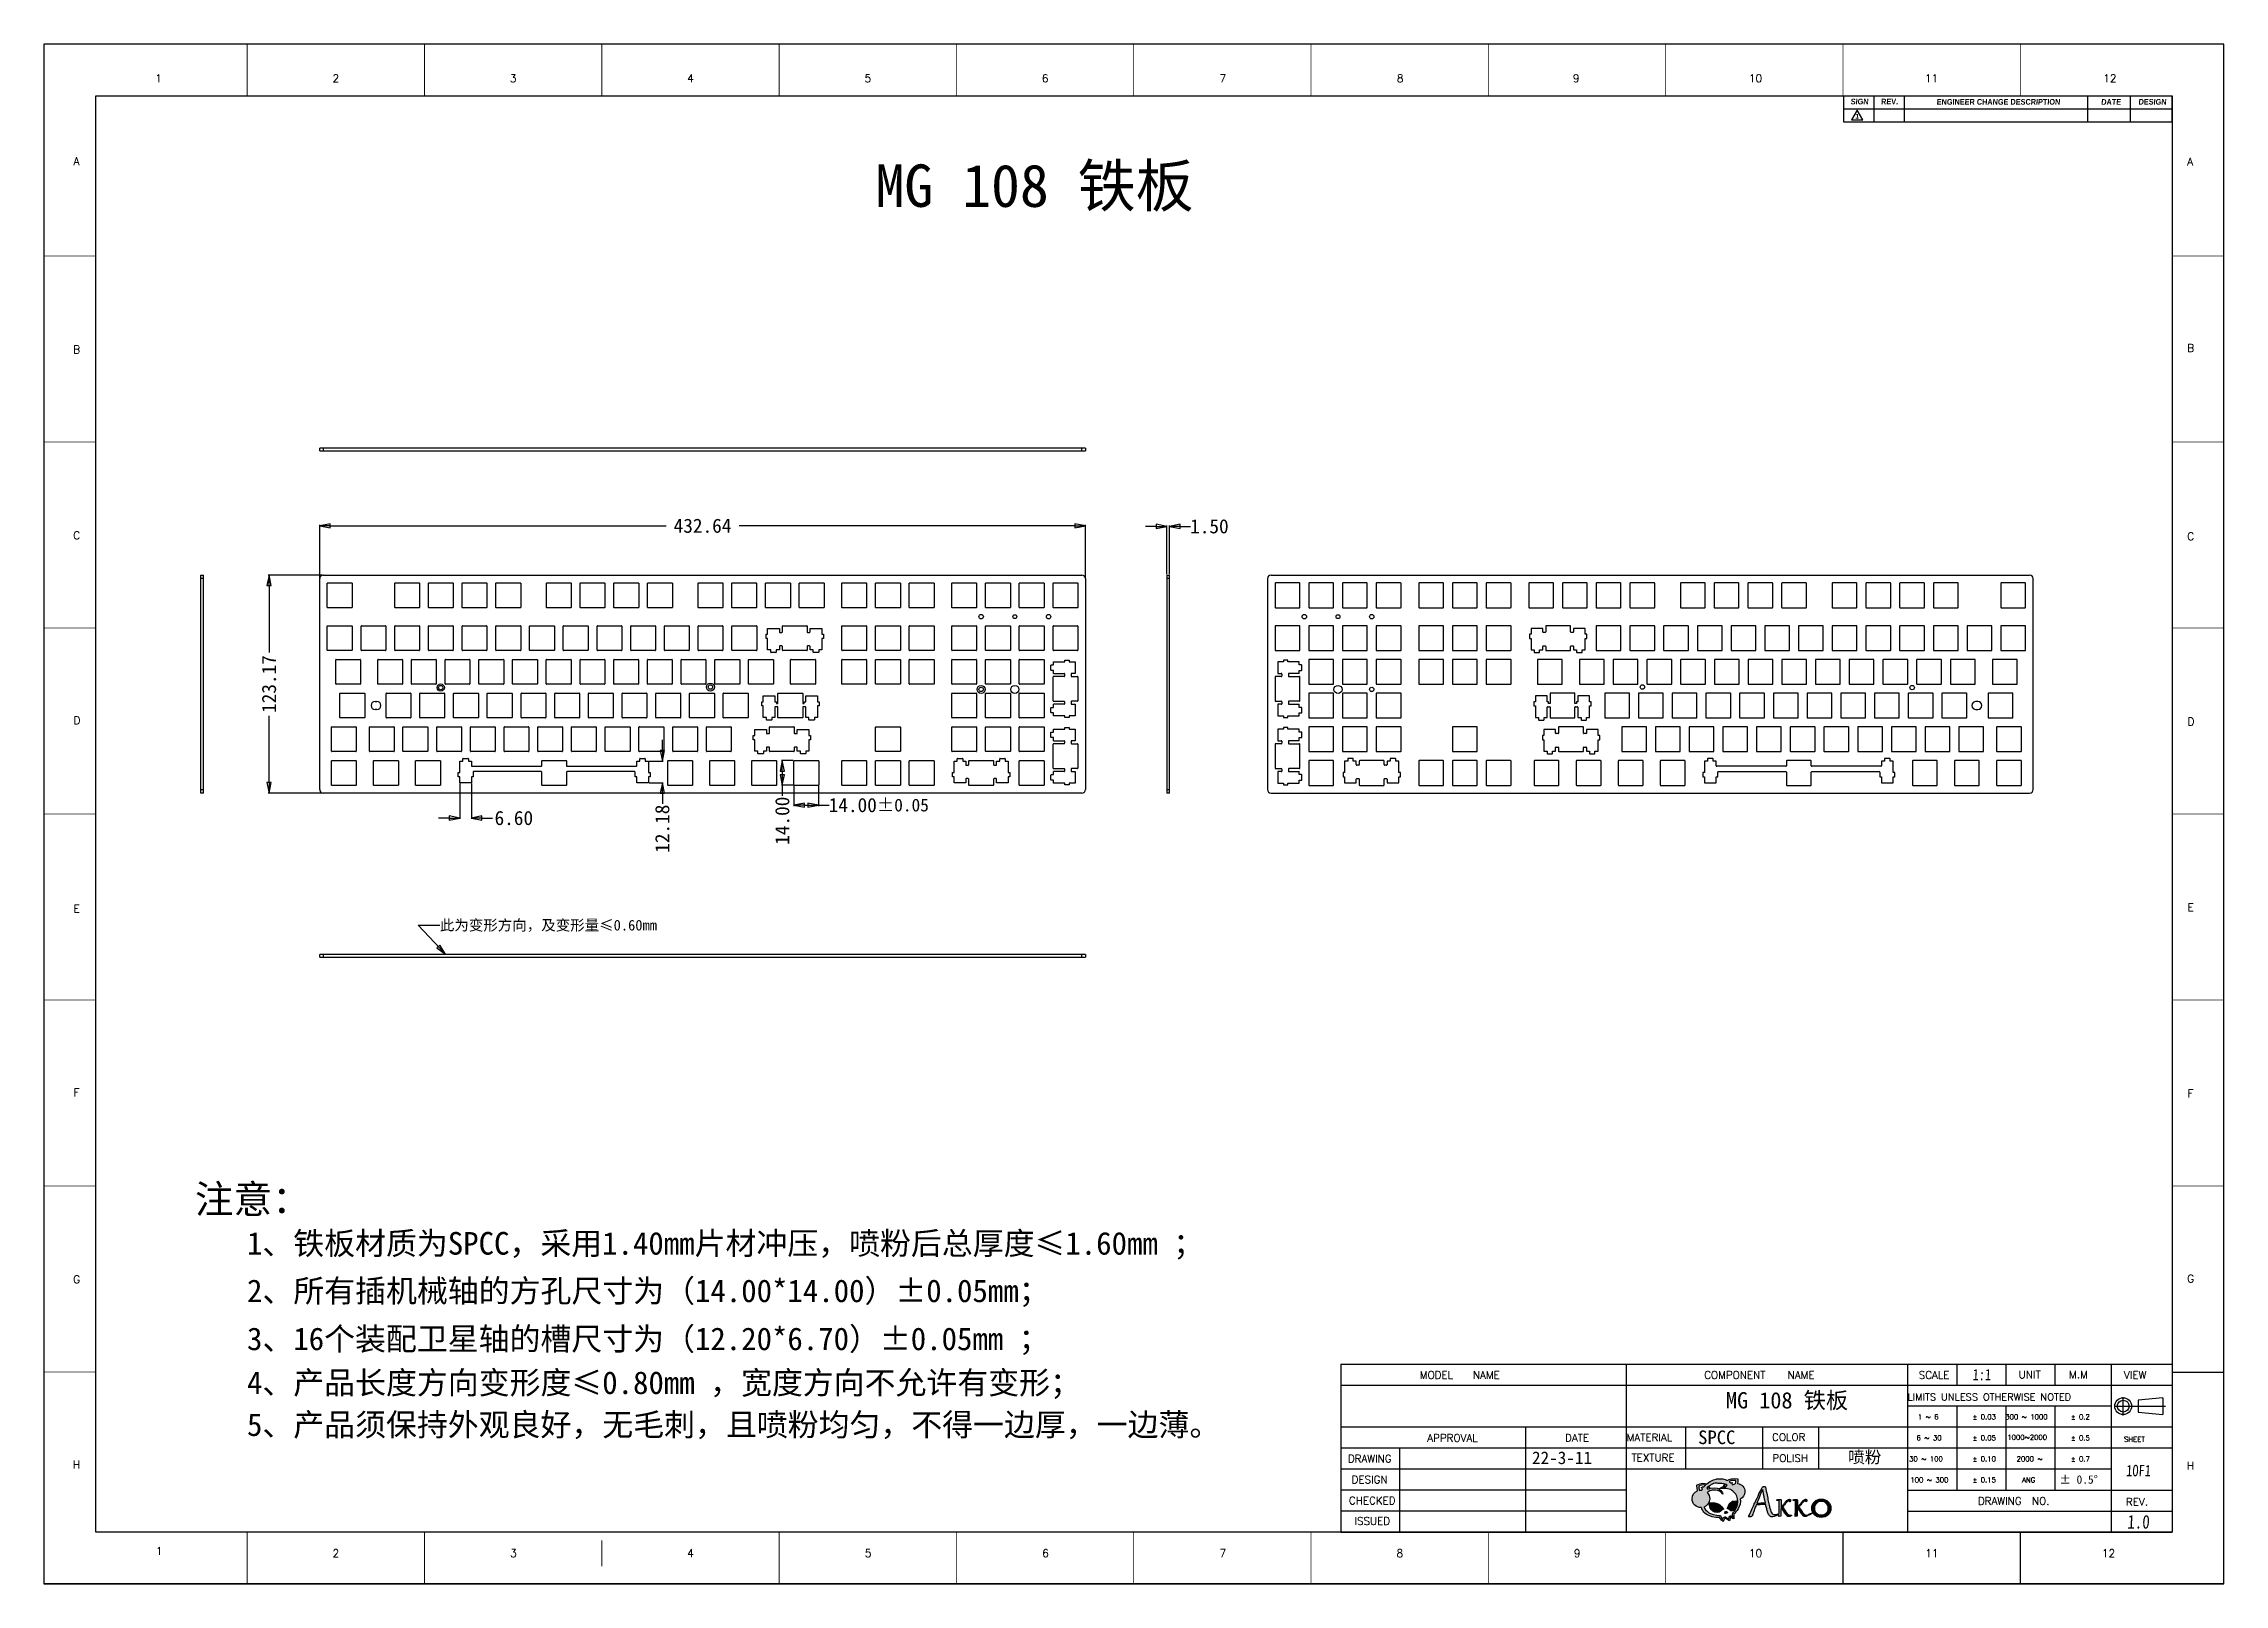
# Model space of a CAD drawing. Header units: millimetres. Extents: x 468 to 1700, y 277 to 1148.
import ezdxf
from ezdxf.enums import TextEntityAlignment as Align

# ---------------------------------------------------------------- set-up
doc = ezdxf.new("R2010")
doc.units = ezdxf.units.MM
doc.header["$LTSCALE"] = 16.335
doc.header["$PDMODE"] = 3
doc.header["$PDSIZE"] = 0.3125
doc.layers.get('0').update_dxf_attribs({"linetype": 'CONTINUOUS'})
doc.layers.get('Defpoints').update_dxf_attribs({"linetype": 'CONTINUOUS'})
for name, color, linetype in [('02', 1, 'CONTINUOUS'), ('TEXT', 6, 'CONTINUOUS'), ('图层2', 5, 'CONTINUOUS')]:
    doc.layers.add(name, color=color, linetype=linetype)
doc.styles.add('POSITION', font='romanc.shx', dxfattribs={"height": 3})
doc.styles.add('TEXT', font='arialbd.ttf', dxfattribs={"width": 0.8, "height": 4})
doc.styles.add('样式 1', font='')
doc.styles.get('样式 1').set_extended_font_data('NSimSun')
doc.dimstyles.get("Standard").update_dxf_attribs({"dimtxt": 2.5, "dimasz": 2.5, "dimexe": 0.125, "dimexo": 0.0625, "dimtad": 1, "dimdsep": 46, "dimtxsty": 'Standard', "dimblk": 'CLOSED', "dimblk1": 'CLOSED', "dimblk2": 'CLOSED', "dimcen": 0.09, "dimazin": 2, "dimtp": 0.01, "dimtm": 0.01, "dimtfac": 1, "dimtofl": 0, "dimtmove": 0, "dimatfit": 3, "dimldrblk": 'CLOSED', "dimfxl": 1, "dimtolj": 1, "dimarcsym": 0})

msp = doc.modelspace()

# ---------------------------------------------------------------- texts
at = {"style": 'POSITION'}
for s, height, p in [('MODEL   NAME', 4.27074, (1245.455, 393.565)), ('COMPONENT   NAME', 4.27074, (1406.161, 393.565)), ('SCALE', 4.2707, (1527.364, 393.559)), ('UNIT', 4.2707, (1583.845, 393.796)), ('M.M', 4.2707, (1612.296, 393.796)), ('VIEW', 4.2707, (1643.355, 393.559)), ('LIMITS UNLESS OTHERWISE NOTED', 4.0572, (1521.015, 381.194)), ('1 ~ 6', 2.8472, (1526.852, 370.606)), ('%%P 0.03', 2.8472, (1557.784, 370.606)), ('300 ~ 1000', 2.8472, (1576.256, 370.606)), ('%%P 0.2', 2.8472, (1613.303, 370.606)), ('APPROVAL', 4.2707, (1249.686, 357.976)), ('DATE', 4.2707, (1327.548, 358.076)), ('MATERIAL', 4.2707, (1362.311, 358.267)), ('COLOR', 4.2707, (1444.497, 358.443)), ('6 ~ 30', 2.8472, (1526.128, 358.743)), ('%%P 0.05', 2.8472, (1557.784, 358.743)), ('1000~2000', 2.8472, (1577.422, 359.065)), ('%%P 0.5', 2.8472, (1613.303, 358.743)), ('SHEET', 2.8472, (1643.355, 357.97)), ('DRAWING', 4.2707, (1204.825, 346.331)), ('TEXTURE', 4.2707, (1365.087, 346.906)), ('POLISH', 4.2707, (1444.7, 346.579)), ('30 ~ 100', 2.8472, (1521.947, 346.88)), ('%%P 0.10', 2.8472, (1557.784, 346.88)), ('2000 ~ ', 2.8472, (1582.707, 346.88)), ('%%P 0.7', 2.8472, (1613.303, 346.88)), ('DESIGN', 4.2707, (1206.981, 334.471)), ('100 ~ 300', 2.8472, (1522.651, 335.017)), ('%%P 0.15', 2.8472, (1557.784, 335.017)), ('ANG', 2.8472, (1585.773, 335.017)), ('CHECKED', 4.2707, (1205.455, 322.608)), ('DRAWING  NO.', 4.27074, (1560.802, 322.38)), ('REV.', 4.2707, (1644.456, 321.878)), ('ISSUED', 4.2707, (1208.548, 311.066))]:
    msp.add_text(s, height=height, dxfattribs=at).set_placement(p)
msp.add_text('%%P 0.5%%D', height=4.7453).set_placement((1606.856, 334.262))
at = {"layer": '02', "attachment_point": 1, "style": '样式 1'}
for s, insert, char_height, width in [('MG 108 铁板', (937.914, 1079.56), 24, 273.13308), ('注意：', (553.394, 503.054), 16, 702.16123)]:
    msp.add_mtext(s, dxfattribs=dict(at, insert=insert, char_height=char_height, width=width))
at = {"layer": '02', "insert": (691.801, 652.797), "char_height": 6, "attachment_point": 1, "style": '样式 1'}
msp.add_mtext('此为变形方向，及变形量≤0.60mm', dxfattribs=at)
at = {"layer": '图层2', "oblique": 3, "width": 0.8}
for s, height, p in [('1:1', 6.4064, (1557.701, 392.694)), ('1OF1', 6.4064, (1644.482, 338.492)), ('1.0', 7.7111, (1645.139, 308.898))]:
    msp.add_text(s, height=height, dxfattribs=at).set_placement(p)
at = {"layer": '图层2', "attachment_point": 1, "style": '样式 1'}
for s, insert, char_height, width in [('\\pt332.8;1、铁板材质为SPCC，采用1.40mm片材冲压，喷粉后总厚度≤1.60mm ；', (582.825, 476.473), 12.8, 610.10767), ('\\pt332.8;2、所有插机械轴的方孔尺寸为（14.00*14.00）±0.05mm；', (582.825, 449.647), 12.8, 610.10767), ('\\pt332.8;3、16个装配卫星轴的槽尺寸为（12.20*6.70）±0.05mm ；', (582.825, 422.524), 12.8, 610.10767), ('\\pt332.8;4、产品长度方向变形度≤0.80mm ，宽度方向不允许有变形；', (582.825, 397.737), 12.8, 610.10767), ('MG 108 铁板', (1418.461, 386.009), 9.216, 103.49306), ('\\pt332.8;5、产品须保持外观良好，无毛刺，且喷粉均匀，不得一边厚，一边薄。', (582.825, 374.04), 12.8, 610.10767)]:
    msp.add_mtext(s, dxfattribs=dict(at, insert=insert, char_height=char_height, width=width))
at = {"layer": '图层2', "attachment_point": 1}
for s, insert, char_height, width in [('SPCC', (1402.753, 364.342), 7.7111, 134.54097), ('22-3-11', (1308.878, 352.479), 7.1182, 134.54097), ('{\\fNSimSun|b0|i0|c134|p49;喷粉}', (1487.571, 352.764), 6.83474, 103.49306)]:
    msp.add_mtext(s, dxfattribs=dict(at, insert=insert, char_height=char_height, width=width))

# ---------------------------------------------------------------- blocks, each defined once
blk = doc.blocks.new('TITLE_MODIFY')
for p, q in [((-126.75, 0.16), (-126.75, -9.84)), ((-126.75, 0.16), (0, 0.16)), ((-115.05, 0.16), (-115.05, -9.84)), ((-103.35, 0.16), (-103.35, -9.84)), ((-32.65, 0.16), (-32.65, -9.74)), ((-16.2, 0.16), (-16.2, -9.84)), ((0, -9.84), (0, 0.16)), ((-126.75, -4.84), (0, -4.84)), ((-126.75, -9.84), (0, -9.84))]:
    blk.add_line(p, q)
at = {"layer": 'TEXT'}
blk.add_lwpolyline([(-121.5, -5.4), (-123.66, -9.15), (-119.33, -9.15)], close=True, dxfattribs=at)
at = {"style": 'TEXT', "oblique": 3, "width": 0.8}
for s, p in [('SIGN', (-124.03, -3.13)), ('REV.', (-112.33, -3.13)), ('ENGINEER CHANGE DESCRIPTION', (-90.88, -3.25)), ('DATE', (-27.39, -3.29)), ('DESIGN', (-12.99, -3.23))]:
    blk.add_text(s, height=2.2, dxfattribs=at).set_placement(p)
at = {"layer": 'TEXT', "style": 'TEXT', "oblique": 3, "width": 0.8}
blk.add_text('1', height=1.8, dxfattribs=at).set_placement((-122.22, -8.58))
blk = doc.blocks.new('10')
for p, q in [((-290.48, 882.14), (-290.48, 288.14)), ((550.52, 882.14), (-290.48, 882.14)), ((550.52, 882.14), (-290.48, 882.14)), ((550.52, 288.14), (550.52, 882.14)), ((550.52, 288.14), (550.52, 882.14)), ((-270.48, 308.14), (-270.48, 862.14)), ((-270.48, 862.14), (530.52, 862.14)), ((530.52, 862.14), (530.52, 308.14)), ((530.52, 369.89), (550.52, 369.89)), ((530.52, 308.14), (-270.48, 308.14)), ((403.52, 308.14), (403.52, 288.14)), ((471.92, 308.14), (471.92, 288.14)), ((550.52, 288.14), (-290.48, 288.14)), ((-290.48, 288.14), (550.52, 288.14))]:
    blk.add_line(p, q)
at = {"const_width": 0.3}
for points in [[(-212.08, 862.14), (-212.08, 882.14)], [(-143.68, 862.14), (-143.68, 882.14)], [(-75.28, 862.14), (-75.28, 882.14)], [(-6.88, 862.14), (-6.88, 882.14)], [(61.52, 862.14), (61.52, 882.14)], [(129.92, 862.14), (129.92, 882.14)], [(198.32, 862.14), (198.32, 882.14)], [(266.72, 862.14), (266.72, 882.14)], [(335.12, 862.14), (335.12, 882.14)], [(403.52, 862.14), (403.52, 882.14)], [(471.92, 862.14), (471.92, 882.14)], [(-270.48, 800.39), (-290.48, 800.39)], [(530.52, 800.39), (550.52, 800.39)], [(-270.48, 728.64), (-290.48, 728.64)], [(530.52, 728.64), (550.52, 728.64)], [(-270.48, 656.89), (-290.48, 656.89)], [(530.52, 656.89), (550.52, 656.89)], [(-290.48, 585.14), (-270.48, 585.14)], [(550.52, 585.14), (530.52, 585.14)], [(-270.48, 513.39), (-290.48, 513.39)], [(530.52, 513.39), (550.52, 513.39)], [(-270.48, 441.64), (-290.48, 441.64)], [(530.52, 441.64), (550.52, 441.64)], [(-270.48, 369.89), (-290.48, 369.89)], [(-212.08, 308.14), (-212.08, 288.14)], [(-143.68, 308.14), (-143.68, 288.14)], [(-75.28, 304.97), (-75.28, 294.97)], [(-6.88, 308.14), (-6.88, 288.14)], [(61.52, 308.14), (61.52, 288.14)], [(129.92, 308.14), (129.92, 288.14)], [(198.32, 308.14), (198.32, 288.14)], [(266.72, 308.14), (266.72, 288.14)], [(335.12, 308.14), (335.12, 288.14)]]:
    blk.add_lwpolyline(points, dxfattribs=at)
blk.add_blockref('TITLE_MODIFY', (530.52, 861.98))
at = {"style": 'POSITION'}
for s, p in [('1', (-246.27, 868.92)), ('2', (-177.85, 868.92)), ('3', (-109.45, 868.92)), ('4', (-41.05, 868.92)), ('5', (27.35, 868.92)), ('6', (95.75, 868.92)), ('7', (164.23, 868.92)), ('8', (232.74, 868.92)), ('9', (300.65, 868.92)), ('10', (369.79, 868.92)), ('11', (437.64, 868.92)), ('12', (506.43, 868.92)), ('A', (-277.93, 836.94)), ('A', (537.46, 836.78)), ('B', (-277.93, 764.31)), ('B', (537.64, 764.86)), ('C', (-277.93, 692.62)), ('C', (537.64, 692.26)), ('D', (-277.79, 621.24)), ('D', (537.78, 620.8)), ('E', (-277.93, 548.62)), ('E', (537.64, 549.16)), ('F', (-277.93, 477.72)), ('F', (537.64, 477.33)), ('G', (-277.93, 405.68)), ('G', (537.64, 405.94)), ('H', (-277.93, 334.21)), ('H', (537.64, 333.77)), ('1', (-246.07, 300.86)), ('2', (-177.85, 300.01)), ('3', (-109.41, 300.01)), ('4', (-41.08, 300.01)), ('5', (27.43, 300.01)), ('6', (95.83, 300.01)), ('7', (164.23, 300.01)), ('8', (232.63, 300.01)), ('9', (301.03, 300.01)), ('10', (369.75, 300.01)), ('11', (437.79, 300.01)), ('12', (505.98, 300.01))]:
    blk.add_text(s, height=3, dxfattribs=at).set_placement(p, align=Align.MIDDLE_CENTER)
blk = doc.blocks.new('_CLOSED')
at = {"color": 0, "linetype": 'ByBlock'}
for p, q in [((0, 0), (-1, 0.2)), ((-1, 0.2), (-1, -0.2)), ((-1, -0.2), (0, 0)), ((-1, 0), (0, 0))]:
    blk.add_line(p, q, dxfattribs=at)
blk = doc.blocks.new('*D37')
at = {"layer": 'Defpoints', "color": 0}
for p in [(1056.5, 875.4), (623.9, 845.6), (1056.5, 845.6)]:
    blk.add_point(p, dxfattribs=at)
at = {"layer": '图层2', "color": 0, "lineweight": -2}
for p, q in [((623.9, 846.1), (623.9, 875.9)), ((629.9, 875.4), (819.6, 875.4)), ((1050.5, 875.4), (860.9, 875.4)), ((1056.5, 846.1), (1056.5, 875.9))]:
    blk.add_line(p, q, dxfattribs=at)
at = {"layer": '图层2', "color": 0, "lineweight": -2, "xscale": 6, "yscale": 6, "zscale": 6, "rotation": 180}
blk.add_blockref('_CLOSED', (623.9, 875.4), dxfattribs=at)
at = {"layer": '图层2', "color": 0, "lineweight": -2, "xscale": 6, "yscale": 6, "zscale": 6}
blk.add_blockref('_CLOSED', (1056.5, 875.4), dxfattribs=at)
at = {"layer": '图层2', "color": 0, "insert": (840.2, 875.4), "char_height": 8, "attachment_point": 5}
blk.add_mtext('\\A1;432.64', dxfattribs=at)
blk = doc.blocks.new('*D38')
at = {"layer": 'Defpoints', "color": 0}
for p in [(625.9, 847.6), (595.3, 724.4), (625.9, 724.4)]:
    blk.add_point(p, dxfattribs=at)
at = {"layer": '图层2', "color": 0, "lineweight": -2}
for p, q in [((625.4, 847.6), (594.8, 847.6)), ((595.3, 841.6), (595.3, 803.9)), ((595.3, 730.4), (595.3, 768)), ((625.4, 724.4), (594.8, 724.4))]:
    blk.add_line(p, q, dxfattribs=at)
at = {"layer": '图层2', "color": 0, "lineweight": -2, "xscale": 6, "yscale": 6, "zscale": 6}
for p, rotation in [((595.3, 847.6), 90), ((595.3, 724.4), 270)]:
    blk.add_blockref('_CLOSED', p, dxfattribs=dict(at, rotation=rotation))
at = {"layer": '图层2', "color": 0, "insert": (595.3, 786), "char_height": 8, "attachment_point": 5, "rotation": 90}
blk.add_mtext('\\A1;123.17', dxfattribs=at)
blk = doc.blocks.new('*D39')
at = {"layer": 'Defpoints', "color": 0}
for p in [(1104, 875.1), (1102.5, 847.6), (1104, 847.6)]:
    blk.add_point(p, dxfattribs=at)
at = {"layer": '图层2', "color": 0, "lineweight": -2}
for p, q in [((1096.5, 875.1), (1090.5, 875.1)), ((1102.5, 848.1), (1102.5, 875.6)), ((1104, 848.1), (1104, 875.6)), ((1110, 875.1), (1116, 875.1))]:
    blk.add_line(p, q, dxfattribs=at)
at = {"layer": '图层2', "color": 0, "lineweight": -2, "xscale": 6, "yscale": 6, "zscale": 6}
blk.add_blockref('_CLOSED', (1102.5, 875.1), dxfattribs=at)
at = {"layer": '图层2', "color": 0, "lineweight": -2, "xscale": 6, "yscale": 6, "zscale": 6, "rotation": 180}
blk.add_blockref('_CLOSED', (1104, 875.1), dxfattribs=at)
at = {"layer": '图层2', "color": 0, "insert": (1126.6, 875.1), "char_height": 8, "attachment_point": 5}
blk.add_mtext('\\A1;1.50', dxfattribs=at)
blk = doc.blocks.new('*D40')
at = {"layer": 'Defpoints', "color": 0}
for p in [(703, 730.3), (709.6, 730.3), (709.6, 710.3)]:
    blk.add_point(p, dxfattribs=at)
at = {"layer": '图层2', "color": 0, "lineweight": -2}
for p, q in [((703, 729.8), (703, 709.8)), ((709.6, 729.8), (709.6, 709.8)), ((697, 710.3), (691, 710.3)), ((715.6, 710.3), (721.6, 710.3))]:
    blk.add_line(p, q, dxfattribs=at)
at = {"layer": '图层2', "color": 0, "lineweight": -2, "xscale": 6, "yscale": 6, "zscale": 6}
blk.add_blockref('_CLOSED', (703, 710.3), dxfattribs=at)
at = {"layer": '图层2', "color": 0, "lineweight": -2, "xscale": 6, "yscale": 6, "zscale": 6, "rotation": 180}
blk.add_blockref('_CLOSED', (709.6, 710.3), dxfattribs=at)
at = {"layer": '图层2', "color": 0, "insert": (733.6, 710.3), "char_height": 8, "attachment_point": 5}
blk.add_mtext('\\A1;6.60', dxfattribs=at)
blk = doc.blocks.new('*D41')
at = {"layer": 'Defpoints', "color": 0}
for p in [(809.6, 742.5), (809.6, 730.3), (817.5, 730.3)]:
    blk.add_point(p, dxfattribs=at)
at = {"layer": '图层2', "color": 0, "lineweight": -2}
for p, q in [((817.5, 748.5), (817.5, 754.5)), ((810.1, 742.5), (818, 742.5)), ((810.1, 730.3), (818, 730.3)), ((817.5, 724.3), (817.5, 718.3))]:
    blk.add_line(p, q, dxfattribs=at)
at = {"layer": '图层2', "color": 0, "lineweight": -2, "xscale": 6, "yscale": 6, "zscale": 6}
for p, rotation in [((817.5, 742.5), 270), ((817.5, 730.3), 90)]:
    blk.add_blockref('_CLOSED', p, dxfattribs=dict(at, rotation=rotation))
at = {"layer": '图层2', "color": 0, "insert": (817.5, 704.3), "char_height": 8, "attachment_point": 5, "rotation": 90}
blk.add_mtext('\\A1;12.18', dxfattribs=at)
blk = doc.blocks.new('*D42')
at = {"layer": 'Defpoints', "color": 0}
for p in [(892, 742.8), (885.3, 728.8), (892, 728.8)]:
    blk.add_point(p, dxfattribs=at)
at = {"layer": '图层2', "color": 0, "lineweight": -2}
for p, q in [((891.5, 742.8), (884.8, 742.8)), ((891.5, 728.8), (884.8, 728.8)), ((885.3, 736.8), (885.3, 734.8)), ((885.3, 728.8), (885.3, 722.8))]:
    blk.add_line(p, q, dxfattribs=at)
at = {"layer": '图层2', "color": 0, "lineweight": -2, "xscale": 6, "yscale": 6, "zscale": 6}
for p, rotation in [((885.3, 742.8), 90), ((885.3, 728.8), 270)]:
    blk.add_blockref('_CLOSED', p, dxfattribs=dict(at, rotation=rotation))
at = {"layer": '图层2', "color": 0, "insert": (885.3, 708.8), "char_height": 8, "attachment_point": 5, "rotation": 90}
blk.add_mtext('\\A1;14.00', dxfattribs=at)
blk = doc.blocks.new('*D43')
at = {"layer": 'Defpoints', "color": 0}
for p in [(891.8, 729), (905.8, 729), (905.8, 717.6)]:
    blk.add_point(p, dxfattribs=at)
at = {"layer": '图层2', "color": 0, "lineweight": -2}
for p, q in [((891.8, 728.5), (891.8, 717.1)), ((905.8, 728.5), (905.8, 717.1)), ((897.8, 717.6), (899.8, 717.6)), ((905.8, 717.6), (911.8, 717.6))]:
    blk.add_line(p, q, dxfattribs=at)
at = {"layer": '图层2', "color": 0, "lineweight": -2, "xscale": 6, "yscale": 6, "zscale": 6, "rotation": 180}
blk.add_blockref('_CLOSED', (891.8, 717.6), dxfattribs=at)
at = {"layer": '图层2', "color": 0, "lineweight": -2, "xscale": 6, "yscale": 6, "zscale": 6}
blk.add_blockref('_CLOSED', (905.8, 717.6), dxfattribs=at)
at = {"layer": '图层2', "color": 0, "insert": (939.8, 717.6), "char_height": 8, "attachment_point": 5}
blk.add_mtext('\\A1;14.00{\\H7.200000;±0.05}', dxfattribs=at)

# ---------------------------------------------------------------- dimensions: what is measured, and where the dimension line sits
at = {"layer": '图层2'}
for base, p1, p2, override, picture, middle in [((1056.548, 875.424), (623.908, 845.554), (1056.548, 845.554), {"dimtxt": 8, "dimasz": 6, "dimexe": 0.5, "dimexo": 0.5, "dimtad": 0, "dimzin": 0, "dimcen": 0.05, "dimtp": 0.2, "dimtm": 0.2, "dimtfac": 0.9}, '*D37', (840.228, 875.424)), ((1103.996, 875.145), (1102.496, 847.554), (1103.996, 847.554), {"dimtxt": 8, "dimasz": 6, "dimexe": 0.5, "dimexo": 0.5, "dimtad": 0, "dimzin": 0, "dimcen": 0.05, "dimtp": 0.2, "dimtm": 0.2, "dimtfac": 0.9}, '*D39', (1126.621, 875.145)), ((709.638, 710.303), (703.038, 730.304), (709.638, 730.304), {"dimtxt": 8, "dimasz": 6, "dimexe": 0.5, "dimexo": 0.5, "dimtad": 0, "dimzin": 0, "dimcen": 0.05, "dimtp": 0.05, "dimtm": 0.05, "dimtfac": 0.9, "dimtzin": 0}, '*D40', (733.596, 710.303)), ((905.838, 717.582), (891.838, 728.984), (905.838, 728.984), {"dimtxt": 8, "dimasz": 6, "dimexe": 0.5, "dimexo": 0.5, "dimgap": 0.09, "dimtad": 0, "dimzin": 0, "dimcen": 0.05, "dimtol": 1, "dimtp": 0.05, "dimtm": 0.05, "dimtfac": 0.9, "dimtzin": 0}, '*D43', (939.795, 717.582))]:
    dim = msp.add_linear_dim(base=base, p1=p1, p2=p2, dimstyle='Standard', override=override, dxfattribs=at)
    dim.commit()
    dim.dimension.update_dxf_attribs({"geometry": picture, "text_midpoint": middle})
for base, p1, p2, override, picture, middle in [((595.328, 724.384), (625.908, 847.554), (625.908, 724.384), {"dimtxt": 8, "dimasz": 6, "dimexe": 0.5, "dimexo": 0.5, "dimtad": 0, "dimzin": 0, "dimcen": 0.05, "dimtp": 0.2, "dimtm": 0.2, "dimtfac": 0.9}, '*D38', (595.328, 785.969)), ((817.471, 730.304), (809.638, 742.484), (809.638, 730.304), {"dimtxt": 8, "dimasz": 6, "dimexe": 0.5, "dimexo": 0.5, "dimtad": 0, "dimzin": 0, "dimcen": 0.05, "dimtp": 0.05, "dimtm": 0.05, "dimtfac": 0.9, "dimtzin": 0}, '*D41', (817.471, 704.345)), ((885.347, 728.784), (892.038, 742.784), (892.038, 728.784), {"dimtxt": 8, "dimasz": 6, "dimexe": 0.5, "dimexo": 0.5, "dimtad": 0, "dimzin": 0, "dimcen": 0.05, "dimtp": 0.05, "dimtm": 0.05, "dimtfac": 0.9, "dimtzin": 0}, '*D42', (885.347, 708.825))]:
    dim = msp.add_linear_dim(base=base, p1=p1, p2=p2, angle=90, dimstyle='Standard', override=override, dxfattribs=at)
    dim.commit()
    dim.dimension.update_dxf_attribs({"geometry": picture, "text_midpoint": middle})

# ---------------------------------------------------------------- hatches: boundary and pattern name
at = {"layer": '图层2'}
h = msp.add_hatch(color=256, dxfattribs=at)
h.dxf.hatch_style = 2
edge = h.paths.add_edge_path()
edge.add_spline(control_points=[(1425.045, 334.322), (1425.32, 336.153), (1425.209, 336.996), (1425.209, 336.996), (1422.204, 337.374), (1420.336, 336.904), (1419.171, 336.148), (1417.717, 336.878), (1415.804, 337.344), (1413.386, 336.983), (1413.386, 336.983), (1410.304, 336.645), (1407.464, 334.041), (1406.25, 334.742), (1404.462, 334.908), (1401.892, 333.416), (1401.892, 333.416), (1402.191, 333.08), (1402.309, 330.285), (1400.56, 329.511), (1399.338, 327.763), (1399.338, 325.728), (1399.338, 322.976), (1401.57, 320.744), (1404.322, 320.744), (1404.431, 320.744), (1404.538, 320.754), (1404.645, 320.761), (1405.211, 319.021), (1406.382, 317.23), (1408.756, 316.295), (1408.756, 316.295), (1411.895, 314.915), (1415.003, 315.132), (1415.003, 315.132), (1415.287, 313.969), (1416.849, 312.952), (1416.849, 312.952), (1417.417, 314.26), (1418.127, 315.277), (1418.127, 315.277), (1419.035, 313.824), (1420.426, 313.388), (1420.426, 313.388), (1421.25, 315.859), (1421.25, 315.859), (1421.25, 315.859), (1421.534, 314.551), (1422.954, 314.405), (1422.954, 314.405), (1422.954, 317.167), (1422.954, 317.167), (1422.954, 317.167), (1426.543, 320.075), (1426.594, 324.145), (1426.594, 324.145), (1426.603, 324.691), (1426.474, 325.499), (1428.081, 326.225), (1429.202, 327.839), (1429.202, 329.718), (1429.202, 332.115), (1427.38, 334.086), (1425.045, 334.322)], knot_values=[0, 0, 0, 0, 1, 1, 1, 2, 2, 2, 3, 3, 3, 4, 4, 4, 5, 5, 5, 6, 6, 6, 7, 7, 7, 8, 8, 8, 9, 9, 9, 10, 10, 10, 11, 11, 11, 12, 12, 12, 13, 13, 13, 14, 14, 14, 15, 15, 15, 16, 16, 16, 17, 17, 17, 18, 18, 18, 19, 19, 19, 20, 20, 20, 21, 21, 21, 21], degree=3, periodic=0)
edge = h.paths.add_edge_path()
edge.add_spline(control_points=[(1419.162, 333.68), (1418.777, 333.267), (1418.543, 332.842), (1418.423, 332.58), (1418.056, 332.603), (1417.664, 332.6), (1417.258, 332.554), (1417.553, 333.121), (1417.885, 333.599), (1418.239, 334.006), (1418.534, 333.914), (1418.841, 333.807), (1419.162, 333.68)], knot_values=[0, 0, 0, 0, 1, 1, 1, 2, 2, 2, 3, 3, 3, 4, 4, 4, 4], degree=3, periodic=0)
edge = h.paths.add_edge_path()
edge.add_spline(control_points=[(1424.032, 336.128), (1424.104, 335.594), (1424.018, 334.869), (1423.92, 334.3), (1423.303, 334.213), (1422.725, 334.003), (1422.211, 333.697), (1422.074, 333.866), (1421.913, 334.051), (1421.726, 334.248), (1421.955, 334.612), (1422.149, 334.834), (1422.149, 334.834), (1421.795, 334.853), (1421.472, 334.831), (1421.176, 334.779), (1420.896, 335.029), (1420.58, 335.283), (1420.224, 335.527), (1422.163, 336.463), (1424.032, 336.128), (1424.032, 336.128)], knot_values=[0, 0, 0, 0, 1, 1, 1, 2, 2, 2, 3, 3, 3, 4, 4, 4, 5, 5, 5, 6, 6, 6, 7, 7, 7, 7], degree=3, periodic=0)
edge = h.paths.add_edge_path()
edge.add_spline(control_points=[(1409.361, 331.636), (1409.083, 331.543), (1408.678, 331.384), (1408.211, 331.133), (1408.169, 331.213), (1407.992, 331.526), (1407.656, 331.833), (1407.943, 332.099), (1408.24, 332.361), (1408.545, 332.611), (1408.826, 332.349), (1409.1, 332.026), (1409.361, 331.636)], knot_values=[0, 0, 0, 0, 1, 1, 1, 2, 2, 2, 3, 3, 3, 4, 4, 4, 4], degree=3, periodic=0)
edge = h.paths.add_edge_path()
edge.add_spline(control_points=[(1403.225, 332.846), (1403.225, 332.846), (1405.017, 334.079), (1406.947, 333.535), (1406.64, 333.218), (1406.338, 332.871), (1406.045, 332.494), (1405.578, 332.509), (1405.03, 332.407), (1404.391, 332.111), (1404.391, 332.111), (1404.793, 331.811), (1405.251, 331.347), (1405.119, 331.132), (1404.99, 330.911), (1404.866, 330.681), (1404.687, 330.7), (1404.506, 330.712), (1404.322, 330.712), (1403.99, 330.712), (1403.666, 330.678), (1403.352, 330.616), (1403.241, 331.291), (1403.132, 332.215), (1403.225, 332.846)], knot_values=[0, 0, 0, 0, 1, 1, 1, 2, 2, 2, 3, 3, 3, 4, 4, 4, 5, 5, 5, 6, 6, 6, 7, 7, 7, 8, 8, 8, 8], degree=3, periodic=0)
edge = h.paths.add_edge_path()
edge.add_spline(control_points=[(1425.084, 323.854), (1425.084, 323.854), (1425.021, 320.128), (1422.386, 317.894), (1422.386, 317.894), (1421.865, 316.634), (1422.48, 315.423), (1422.48, 315.423), (1421.771, 315.423), (1421.203, 316.198), (1421.203, 316.198), (1420.171, 315.908), (1420.143, 314.405), (1420.143, 314.405), (1418.979, 314.745), (1418.269, 315.568), (1418.269, 315.568), (1416.849, 315.423), (1416.612, 314.212), (1416.612, 314.212), (1415.287, 315.714), (1415.287, 316.247), (1415.287, 316.247), (1411.927, 316.344), (1409.182, 317.701), (1409.182, 317.701), (1407.028, 318.702), (1405.975, 321.031), (1407.914, 321.714), (1409.306, 323.556), (1409.306, 325.728), (1409.306, 327.095), (1408.755, 328.333), (1407.863, 329.234), (1408.407, 329.711), (1409.074, 330.139), (1409.892, 330.453), (1409.892, 330.453), (1414.683, 331.722), (1416.707, 328.426), (1416.707, 328.426), (1415.855, 332.78), (1409.75, 331.751), (1409.75, 331.751), (1409.652, 331.729), (1409.486, 331.677), (1409.337, 332.005), (1409.116, 332.415), (1408.808, 332.823), (1410.53, 334.178), (1412.467, 335.104), (1414.143, 334.318), (1414.143, 334.318), (1415.401, 334.719), (1417.556, 334.195), (1417.208, 333.313), (1417.255, 332.572), (1417.256, 332.554), (1416.312, 332.445), (1415.301, 332.103), (1414.399, 331.315), (1414.399, 331.315), (1417.751, 331.979), (1420.966, 331.024), (1420.966, 331.024), (1425.477, 329.065), (1425.084, 323.854)], knot_values=[0, 0, 0, 0, 1, 1, 1, 2, 2, 2, 3, 3, 3, 4, 4, 4, 5, 5, 5, 6, 6, 6, 7, 7, 7, 8, 8, 8, 9, 9, 9, 10, 10, 10, 11, 11, 11, 12, 12, 12, 13, 13, 13, 14, 14, 14, 15, 15, 15, 16, 16, 16, 17, 17, 17, 18, 18, 18, 19, 19, 19, 20, 20, 20, 21, 21, 21, 22, 22, 22, 22], degree=3, periodic=0)
h = msp.add_hatch(color=256, dxfattribs=at)
h.dxf.hatch_style = 2
edge = h.paths.add_edge_path()
edge.add_spline(control_points=[(1416.044, 321.257), (1416.044, 321.257), (1414.01, 324.358), (1409.04, 323.389), (1409.04, 323.389), (1408.614, 319.513), (1412.211, 318.253), (1412.211, 318.253), (1414.483, 317.478), (1415.855, 319.077), (1415.855, 319.077), (1416.286, 319.675), (1417.271, 319.852), (1417.271, 319.852), (1417.085, 319.949), (1416.044, 321.257)], knot_values=[0, 0, 0, 0, 1, 1, 1, 2, 2, 2, 3, 3, 3, 4, 4, 4, 5, 5, 5, 5], degree=3, periodic=0)
h = msp.add_hatch(color=256, dxfattribs=at)
h.dxf.hatch_style = 2
edge = h.paths.add_edge_path()
edge.add_spline(control_points=[(1419.851, 321.798), (1419.327, 320.402), (1419.262, 320.133), (1419.262, 320.133), (1419.948, 320.052), (1420.271, 319.656), (1420.271, 319.656), (1421.408, 318.203), (1422.83, 319.188), (1422.83, 319.188), (1425.078, 320.78), (1424.271, 324.579), (1424.271, 324.579), (1420.802, 325.064), (1419.851, 321.798), (1419.851, 321.798)], knot_values=[0, 0, 0, 0, 1, 1, 1, 2, 2, 2, 3, 3, 3, 4, 4, 4, 5, 5, 5, 5], degree=3, periodic=0)
h = msp.add_hatch(color=256, dxfattribs=at)
h.dxf.hatch_style = 2
edge = h.paths.add_edge_path()
edge.add_spline(control_points=[(1449.577, 325.156), (1449.526, 325.25), (1449.448, 325.322), (1449.343, 325.371), (1449.237, 325.419), (1449.092, 325.444), (1448.907, 325.444), (1448.719, 325.444), (1448.485, 325.419), (1448.205, 325.366), (1447.926, 325.317), (1447.585, 325.239), (1447.184, 325.136), (1447.184, 325.136), (1447.225, 324.793), (1447.225, 324.793), (1447.511, 324.835), (1447.745, 324.854), (1447.927, 324.854), (1448.063, 324.854), (1448.174, 324.84), (1448.262, 324.815), (1448.348, 324.788), (1448.417, 324.746), (1448.467, 324.688), (1448.517, 324.63), (1448.55, 324.555), (1448.57, 324.461), (1448.586, 324.37), (1448.596, 324.259), (1448.596, 324.129), (1448.596, 323.462), (1448.59, 322.8), (1448.58, 322.145), (1448.571, 321.491), (1448.557, 320.824), (1448.537, 320.149), (1448.518, 319.47), (1448.494, 318.773), (1448.47, 318.057), (1448.462, 317.869), (1448.455, 317.679), (1448.448, 317.486), (1447.96, 317.325), (1446.598, 316.886), (1446.45, 316.852), (1446.281, 316.814), (1446.114, 316.794), (1445.949, 316.794), (1445.697, 316.794), (1445.464, 316.833), (1445.251, 316.916), (1445.038, 316.999), (1444.836, 317.143), (1444.645, 317.354), (1444.452, 317.561), (1444.268, 317.846), (1444.089, 318.209), (1443.909, 318.574), (1443.73, 319.033), (1443.55, 319.595), (1443.371, 320.154), (1443.185, 320.824), (1442.991, 321.608), (1442.797, 322.388), (1442.592, 323.304), (1442.374, 324.356), (1442.155, 325.407), (1441.92, 326.606), (1441.665, 327.948), (1441.411, 329.293), (1441.131, 330.805), (1440.827, 332.487), (1440.672, 332.554), (1440.527, 332.601), (1440.391, 332.623), (1440.255, 332.648), (1440.117, 332.662), (1439.977, 332.662), (1439.879, 332.662), (1439.781, 332.653), (1439.678, 332.64), (1439.577, 332.623), (1439.48, 332.601), (1439.388, 332.565), (1439.297, 332.532), (1439.211, 332.485), (1439.133, 332.424), (1439.056, 332.363), (1438.993, 332.288), (1438.945, 332.197), (1438.417, 331.198), (1437.806, 329.958), (1437.114, 328.472), (1436.42, 326.988), (1435.632, 325.272), (1434.746, 323.323), (1434.435, 323.321), (1434.281, 323.221), (1434.281, 323.028), (1434.281, 322.919), (1434.331, 322.787), (1434.433, 322.626), (1433.949, 321.577), (1433.447, 320.475), (1432.925, 319.33), (1432.405, 318.181), (1431.853, 316.977), (1431.272, 315.718), (1431.272, 315.718), (1431.375, 315.646), (1431.375, 315.646), (1431.476, 315.64), (1431.588, 315.637), (1431.713, 315.634), (1431.836, 315.632), (1431.938, 315.632), (1432.021, 315.632), (1432.166, 315.632), (1432.305, 315.634), (1432.435, 315.643), (1432.565, 315.648), (1432.687, 315.676), (1432.797, 315.72), (1432.909, 315.768), (1433.014, 315.842), (1433.11, 315.942), (1433.208, 316.044), (1433.295, 316.188), (1433.372, 316.371), (1433.436, 316.531), (1433.503, 316.708), (1433.575, 316.905), (1433.648, 317.102), (1433.733, 317.337), (1433.83, 317.608), (1433.927, 317.879), (1434.039, 318.198), (1434.168, 318.563), (1434.296, 318.928), (1434.447, 319.357), (1434.621, 319.853), (1434.733, 320.171), (1434.865, 320.539), (1435.018, 320.957), (1435.171, 321.372), (1435.341, 321.832), (1435.529, 322.33), (1436.465, 322.383), (1437.37, 322.424), (1438.243, 322.457), (1439.118, 322.488), (1440.004, 322.51), (1440.899, 322.518), (1441.102, 321.58), (1441.296, 320.755), (1441.48, 320.044), (1441.664, 319.335), (1441.844, 318.724), (1442.018, 318.209), (1442.193, 317.696), (1442.366, 317.27), (1442.538, 316.93), (1442.709, 316.592), (1442.886, 316.321), (1443.068, 316.122), (1443.25, 315.92), (1443.438, 315.779), (1443.635, 315.696), (1443.831, 315.615), (1444.04, 315.573), (1444.263, 315.573), (1444.655, 315.573), (1445.106, 315.646), (1445.615, 315.789), (1446.041, 315.912), (1447.598, 316.444), (1448.42, 316.776), (1448.407, 316.452), (1448.394, 316.123), (1448.38, 315.784), (1448.38, 315.784), (1448.455, 315.776), (1448.455, 315.776), (1448.455, 315.776), (1449.438, 315.9), (1449.438, 315.9), (1449.452, 316.374), (1449.466, 316.85), (1449.483, 317.334), (1449.496, 317.816), (1449.512, 318.291), (1449.526, 318.762), (1449.539, 319.23), (1449.553, 319.686), (1449.567, 320.132), (1449.581, 320.575), (1449.593, 320.996), (1449.605, 321.394), (1449.615, 321.79), (1449.627, 322.159), (1449.638, 322.496), (1449.649, 322.834), (1449.657, 323.13), (1449.665, 323.387), (1449.671, 323.642), (1449.677, 323.852), (1449.682, 324.015), (1449.685, 324.179), (1449.688, 324.284), (1449.688, 324.331), (1449.688, 324.508), (1449.682, 324.666), (1449.671, 324.804), (1449.66, 324.942), (1449.628, 325.059), (1449.577, 325.156)], knot_values=[0, 0, 0, 0, 1, 1, 1, 2, 2, 2, 3, 3, 3, 4, 4, 4, 5, 5, 5, 6, 6, 6, 7, 7, 7, 8, 8, 8, 9, 9, 9, 10, 10, 10, 11, 11, 11, 12, 12, 12, 13, 13, 13, 14, 14, 14, 15, 15, 15, 16, 16, 16, 17, 17, 17, 18, 18, 18, 19, 19, 19, 20, 20, 20, 21, 21, 21, 22, 22, 22, 23, 23, 23, 24, 24, 24, 25, 25, 25, 26, 26, 26, 27, 27, 27, 28, 28, 28, 29, 29, 29, 30, 30, 30, 31, 31, 31, 32, 32, 32, 33, 33, 33, 34, 34, 34, 35, 35, 35, 36, 36, 36, 37, 37, 37, 38, 38, 38, 39, 39, 39, 40, 40, 40, 41, 41, 41, 42, 42, 42, 43, 43, 43, 44, 44, 44, 45, 45, 45, 46, 46, 46, 47, 47, 47, 48, 48, 48, 49, 49, 49, 50, 50, 50, 51, 51, 51, 52, 52, 52, 53, 53, 53, 54, 54, 54, 55, 55, 55, 56, 56, 56, 57, 57, 57, 58, 58, 58, 59, 59, 59, 60, 60, 60, 61, 61, 61, 62, 62, 62, 63, 63, 63, 64, 64, 64, 65, 65, 65, 66, 66, 66, 67, 67, 67, 68, 68, 68, 69, 69, 69, 70, 70, 70, 71, 71, 71, 72, 72, 72, 72], degree=3, periodic=0)
edge = h.paths.add_edge_path()
edge.add_spline(control_points=[(1438.335, 323.379), (1437.554, 323.368), (1436.749, 323.351), (1435.915, 323.332), (1436.342, 324.428), (1436.828, 325.626), (1437.375, 326.927), (1437.922, 328.231), (1438.545, 329.604), (1439.243, 331.049), (1439.243, 331.049), (1439.286, 331.049), (1439.286, 331.049), (1439.407, 330.32), (1439.53, 329.604), (1439.656, 328.898), (1439.782, 328.189), (1439.907, 327.511), (1440.027, 326.861), (1440.149, 326.208), (1440.268, 325.59), (1440.384, 325.006), (1440.5, 324.423), (1440.608, 323.891), (1440.711, 323.412), (1439.907, 323.401), (1439.114, 323.393), (1438.335, 323.379)], knot_values=[0, 0, 0, 0, 1, 1, 1, 2, 2, 2, 3, 3, 3, 4, 4, 4, 5, 5, 5, 6, 6, 6, 7, 7, 7, 8, 8, 8, 9, 9, 9, 9], degree=3, periodic=0)
h = msp.add_hatch(color=256, dxfattribs=at)
h.dxf.hatch_style = 2
edge = h.paths.add_edge_path()
edge.add_spline(control_points=[(1455.015, 316.443), (1454.892, 316.415), (1454.776, 316.401), (1454.665, 316.401), (1454.571, 316.401), (1454.48, 316.413), (1454.392, 316.435), (1454.303, 316.457), (1454.211, 316.492), (1454.117, 316.545), (1454.023, 316.595), (1453.925, 316.662), (1453.826, 316.744), (1453.723, 316.825), (1453.615, 316.924), (1453.499, 317.041), (1453.338, 317.201), (1453.164, 317.395), (1452.976, 317.619), (1452.787, 317.843), (1452.577, 318.117), (1452.345, 318.441), (1452.112, 318.768), (1451.854, 319.15), (1451.572, 319.592), (1451.29, 320.033), (1450.974, 320.553), (1450.626, 321.151), (1450.941, 321.594), (1451.248, 322.014), (1451.551, 322.41), (1451.849, 322.806), (1452.14, 323.152), (1452.422, 323.451), (1452.701, 323.75), (1452.97, 323.988), (1453.225, 324.162), (1453.479, 324.339), (1453.719, 324.428), (1453.943, 324.428), (1454.053, 324.428), (1454.166, 324.406), (1454.282, 324.362), (1454.395, 324.32), (1454.508, 324.239), (1454.616, 324.123), (1454.616, 324.123), (1454.649, 324.123), (1454.649, 324.123), (1454.768, 324.214), (1454.859, 324.328), (1454.923, 324.461), (1454.987, 324.594), (1455.018, 324.727), (1455.018, 324.86), (1455.018, 324.945), (1455.004, 325.026), (1454.974, 325.103), (1454.946, 325.18), (1454.9, 325.25), (1454.838, 325.308), (1454.774, 325.366), (1454.697, 325.41), (1454.603, 325.446), (1454.509, 325.48), (1454.398, 325.499), (1454.271, 325.499), (1453.975, 325.499), (1453.673, 325.394), (1453.368, 325.186), (1453.062, 324.979), (1452.739, 324.685), (1452.4, 324.309), (1452.061, 323.93), (1451.7, 323.476), (1451.315, 322.947), (1450.93, 322.416), (1450.512, 321.832), (1450.061, 321.19), (1450.061, 321.19), (1449.753, 320.752), (1449.753, 320.752), (1449.753, 320.752), (1449.75, 320.7), (1449.75, 320.7), (1450.121, 320.052), (1450.461, 319.479), (1450.771, 318.986), (1451.081, 318.491), (1451.362, 318.065), (1451.617, 317.702), (1451.868, 317.342), (1452.096, 317.041), (1452.297, 316.803), (1452.497, 316.562), (1452.674, 316.374), (1452.826, 316.233), (1452.918, 316.147), (1453.005, 316.069), (1453.087, 316.006), (1453.171, 315.939), (1453.252, 315.886), (1453.336, 315.842), (1453.415, 315.8), (1453.499, 315.768), (1453.585, 315.745), (1453.667, 315.723), (1453.757, 315.712), (1453.852, 315.712), (1453.948, 315.712), (1454.053, 315.723), (1454.167, 315.743), (1454.28, 315.765), (1454.407, 315.798), (1454.542, 315.839), (1454.681, 315.884), (1454.83, 315.934), (1454.996, 315.997), (1455.16, 316.058), (1455.342, 316.133), (1455.541, 316.216), (1455.541, 316.216), (1455.425, 316.556), (1455.425, 316.556), (1455.275, 316.509), (1455.138, 316.47), (1455.015, 316.443)], knot_values=[0, 0, 0, 0, 1, 1, 1, 2, 2, 2, 3, 3, 3, 4, 4, 4, 5, 5, 5, 6, 6, 6, 7, 7, 7, 8, 8, 8, 9, 9, 9, 10, 10, 10, 11, 11, 11, 12, 12, 12, 13, 13, 13, 14, 14, 14, 15, 15, 15, 16, 16, 16, 17, 17, 17, 18, 18, 18, 19, 19, 19, 20, 20, 20, 21, 21, 21, 22, 22, 22, 23, 23, 23, 24, 24, 24, 25, 25, 25, 26, 26, 26, 27, 27, 27, 28, 28, 28, 29, 29, 29, 30, 30, 30, 31, 31, 31, 32, 32, 32, 33, 33, 33, 34, 34, 34, 35, 35, 35, 36, 36, 36, 37, 37, 37, 38, 38, 38, 39, 39, 39, 40, 40, 40, 41, 41, 41, 42, 42, 42, 42], degree=3, periodic=0)
h = msp.add_hatch(color=256, dxfattribs=at)
h.dxf.hatch_style = 2
edge = h.paths.add_edge_path()
edge.add_spline(control_points=[(1458.773, 325.156), (1458.721, 325.25), (1458.643, 325.322), (1458.538, 325.371), (1458.432, 325.419), (1458.287, 325.444), (1458.102, 325.444), (1457.914, 325.444), (1457.68, 325.419), (1457.4, 325.366), (1457.121, 325.317), (1456.78, 325.239), (1456.378, 325.136), (1456.378, 325.136), (1456.42, 324.793), (1456.42, 324.793), (1456.705, 324.835), (1456.939, 324.854), (1457.122, 324.854), (1457.258, 324.854), (1457.37, 324.84), (1457.456, 324.815), (1457.544, 324.788), (1457.612, 324.746), (1457.662, 324.688), (1457.712, 324.63), (1457.745, 324.555), (1457.763, 324.461), (1457.781, 324.37), (1457.79, 324.259), (1457.79, 324.129), (1457.79, 323.462), (1457.785, 322.8), (1457.777, 322.145), (1457.765, 321.491), (1457.751, 320.824), (1457.732, 320.149), (1457.713, 319.47), (1457.69, 318.773), (1457.663, 318.057), (1457.637, 317.337), (1457.608, 316.581), (1457.575, 315.784), (1457.575, 315.784), (1457.649, 315.776), (1457.649, 315.776), (1457.649, 315.776), (1458.633, 315.9), (1458.633, 315.9), (1458.647, 316.374), (1458.661, 316.85), (1458.676, 317.334), (1458.692, 317.816), (1458.707, 318.291), (1458.721, 318.762), (1458.734, 319.23), (1458.748, 319.686), (1458.762, 320.132), (1458.776, 320.575), (1458.788, 320.996), (1458.799, 321.394), (1458.81, 321.79), (1458.821, 322.159), (1458.832, 322.496), (1458.844, 322.834), (1458.852, 323.13), (1458.859, 323.387), (1458.866, 323.642), (1458.872, 323.852), (1458.875, 324.015), (1458.881, 324.179), (1458.882, 324.284), (1458.882, 324.331), (1458.882, 324.508), (1458.877, 324.666), (1458.866, 324.804), (1458.854, 324.942), (1458.823, 325.059), (1458.773, 325.156)], knot_values=[0, 0, 0, 0, 1, 1, 1, 2, 2, 2, 3, 3, 3, 4, 4, 4, 5, 5, 5, 6, 6, 6, 7, 7, 7, 8, 8, 8, 9, 9, 9, 10, 10, 10, 11, 11, 11, 12, 12, 12, 13, 13, 13, 14, 14, 14, 15, 15, 15, 16, 16, 16, 17, 17, 17, 18, 18, 18, 19, 19, 19, 20, 20, 20, 21, 21, 21, 22, 22, 22, 23, 23, 23, 24, 24, 24, 25, 25, 25, 26, 26, 26, 26], degree=3, periodic=0)
h = msp.add_hatch(color=256, dxfattribs=at)
h.dxf.hatch_style = 2
edge = h.paths.add_edge_path()
edge.add_spline(control_points=[(1464.212, 316.443), (1464.087, 316.415), (1463.971, 316.401), (1463.86, 316.401), (1463.766, 316.401), (1463.674, 316.413), (1463.586, 316.435), (1463.497, 316.457), (1463.406, 316.492), (1463.312, 316.545), (1463.218, 316.595), (1463.12, 316.662), (1463.018, 316.744), (1462.917, 316.825), (1462.81, 316.924), (1462.693, 317.041), (1462.533, 317.201), (1462.359, 317.395), (1462.17, 317.619), (1461.982, 317.843), (1461.772, 318.117), (1461.539, 318.441), (1461.307, 318.768), (1461.049, 319.15), (1460.768, 319.592), (1460.485, 320.033), (1460.169, 320.553), (1459.82, 321.151), (1460.136, 321.594), (1460.443, 322.014), (1460.743, 322.41), (1461.044, 322.806), (1461.334, 323.152), (1461.615, 323.451), (1461.897, 323.75), (1462.165, 323.988), (1462.42, 324.162), (1462.674, 324.339), (1462.914, 324.428), (1463.138, 324.428), (1463.249, 324.428), (1463.36, 324.406), (1463.475, 324.362), (1463.59, 324.32), (1463.702, 324.239), (1463.81, 324.123), (1463.81, 324.123), (1463.844, 324.123), (1463.844, 324.123), (1463.962, 324.214), (1464.054, 324.328), (1464.117, 324.461), (1464.181, 324.594), (1464.213, 324.727), (1464.213, 324.86), (1464.213, 324.945), (1464.198, 325.026), (1464.17, 325.103), (1464.14, 325.18), (1464.095, 325.25), (1464.032, 325.308), (1463.971, 325.366), (1463.892, 325.41), (1463.798, 325.446), (1463.704, 325.48), (1463.593, 325.499), (1463.466, 325.499), (1463.17, 325.499), (1462.868, 325.394), (1462.562, 325.186), (1462.256, 324.979), (1461.934, 324.685), (1461.596, 324.309), (1461.256, 323.93), (1460.895, 323.476), (1460.51, 322.947), (1460.125, 322.416), (1459.707, 321.832), (1459.256, 321.19), (1459.256, 321.19), (1458.949, 320.752), (1458.949, 320.752), (1458.949, 320.752), (1458.945, 320.7), (1458.945, 320.7), (1459.315, 320.052), (1459.656, 319.479), (1459.966, 318.986), (1460.276, 318.491), (1460.558, 318.065), (1460.81, 317.702), (1461.065, 317.342), (1461.29, 317.041), (1461.491, 316.803), (1461.692, 316.562), (1461.869, 316.374), (1462.021, 316.233), (1462.113, 316.147), (1462.2, 316.069), (1462.283, 316.006), (1462.365, 315.939), (1462.447, 315.886), (1462.529, 315.842), (1462.61, 315.8), (1462.693, 315.768), (1462.778, 315.745), (1462.862, 315.723), (1462.952, 315.712), (1463.046, 315.712), (1463.144, 315.712), (1463.249, 315.723), (1463.362, 315.743), (1463.475, 315.765), (1463.6, 315.798), (1463.738, 315.839), (1463.874, 315.884), (1464.025, 315.934), (1464.189, 315.997), (1464.354, 316.058), (1467.198, 317.477), (1467.397, 317.56), (1467.397, 317.56), (1467.281, 317.9), (1467.281, 317.9), (1467.131, 317.853), (1464.333, 316.47), (1464.212, 316.443)], knot_values=[0, 0, 0, 0, 1, 1, 1, 2, 2, 2, 3, 3, 3, 4, 4, 4, 5, 5, 5, 6, 6, 6, 7, 7, 7, 8, 8, 8, 9, 9, 9, 10, 10, 10, 11, 11, 11, 12, 12, 12, 13, 13, 13, 14, 14, 14, 15, 15, 15, 16, 16, 16, 17, 17, 17, 18, 18, 18, 19, 19, 19, 20, 20, 20, 21, 21, 21, 22, 22, 22, 23, 23, 23, 24, 24, 24, 25, 25, 25, 26, 26, 26, 27, 27, 27, 28, 28, 28, 29, 29, 29, 30, 30, 30, 31, 31, 31, 32, 32, 32, 33, 33, 33, 34, 34, 34, 35, 35, 35, 36, 36, 36, 37, 37, 37, 38, 38, 38, 39, 39, 39, 40, 40, 40, 41, 41, 41, 42, 42, 42, 42], degree=3, periodic=0)
h = msp.add_hatch(color=256, dxfattribs=at)
h.dxf.hatch_style = 2
edge = h.paths.add_edge_path()
edge.add_spline(control_points=[(1476.211, 324.107), (1475.178, 325.09), (1473.885, 325.582), (1472.332, 325.582), (1470.779, 325.582), (1469.494, 325.09), (1468.479, 324.107), (1467.462, 323.124), (1466.954, 321.882), (1466.954, 320.38), (1466.954, 318.918), (1467.458, 317.701), (1468.468, 316.729), (1469.476, 315.758), (1470.739, 315.272), (1472.252, 315.272), (1473.839, 315.272), (1475.154, 315.758), (1476.196, 316.729), (1477.239, 317.701), (1477.76, 318.927), (1477.76, 320.409), (1477.76, 321.891), (1477.244, 323.124), (1476.211, 324.107)], knot_values=[0, 0, 0, 0, 1, 1, 1, 2, 2, 2, 3, 3, 3, 4, 4, 4, 5, 5, 5, 6, 6, 6, 7, 7, 7, 8, 8, 8, 8], degree=3, periodic=0)
edge = h.paths.add_edge_path()
edge.add_spline(control_points=[(1475.153, 317.697), (1474.403, 316.962), (1473.468, 316.596), (1472.347, 316.596), (1471.23, 316.596), (1470.3, 316.955), (1469.558, 317.675), (1468.814, 318.394), (1468.443, 319.296), (1468.443, 320.38), (1468.443, 321.498), (1468.814, 322.416), (1469.554, 323.136), (1470.294, 323.855), (1471.239, 324.214), (1472.39, 324.214), (1473.481, 324.214), (1474.403, 323.851), (1475.153, 323.124), (1475.903, 322.398), (1476.278, 321.502), (1476.278, 320.437), (1476.278, 319.344), (1475.903, 318.43), (1475.153, 317.697)], knot_values=[0, 0, 0, 0, 1, 1, 1, 2, 2, 2, 3, 3, 3, 4, 4, 4, 5, 5, 5, 6, 6, 6, 7, 7, 7, 8, 8, 8, 8], degree=3, periodic=0)
h = msp.add_hatch(color=256, dxfattribs=at)
h.dxf.hatch_style = 2
edge = h.paths.add_edge_path()
edge.add_spline(control_points=[(1417.653, 317.778), (1418.127, 316.954), (1418.694, 317.778), (1418.694, 317.778), (1419.449, 317.294), (1419.465, 318.068), (1419.465, 318.068), (1418.389, 319.571), (1417.653, 317.778), (1417.653, 317.778)], knot_values=[0, 0, 0, 0, 1, 1, 1, 2, 2, 2, 3, 3, 3, 3], degree=3, periodic=0)

# ---------------------------------------------------------------- linework, layer by layer
at = {"color": 7, "linetype": 'Continuous'}
for p, q in [((623.908, 917.776), (623.908, 919.276)), ((1056.548, 919.276), (623.908, 919.276)), ((623.908, 917.776), (1056.548, 917.776)), ((625.908, 919.276), (625.908, 917.776)), ((1054.548, 917.776), (1054.548, 919.276)), ((1056.548, 919.276), (1056.548, 917.776)), ((556.76, 724.384), (556.76, 847.554)), ((556.76, 847.554), (558.26, 847.554)), ((558.26, 845.554), (556.76, 845.554)), ((558.26, 724.384), (558.26, 847.554)), ((623.908, 726.384), (623.908, 845.554)), ((625.908, 847.554), (1054.548, 847.554)), ((628.208, 829.354), (628.208, 842.954)), ((628.408, 843.154), (642.008, 843.154)), ((642.208, 842.954), (642.208, 829.354)), ((666.308, 829.354), (666.308, 842.954)), ((666.508, 843.154), (680.108, 843.154)), ((680.308, 842.954), (680.308, 829.354)), ((685.358, 829.354), (685.358, 842.954)), ((685.558, 843.154), (699.158, 843.154)), ((699.358, 842.954), (699.358, 829.354)), ((704.408, 829.354), (704.408, 842.954)), ((704.608, 843.154), (718.208, 843.154)), ((718.408, 842.954), (718.408, 829.354)), ((723.458, 829.354), (723.458, 842.954)), ((723.658, 843.154), (737.258, 843.154)), ((737.458, 842.954), (737.458, 829.354)), ((752.028, 829.354), (752.028, 842.954)), ((752.228, 843.154), (765.828, 843.154)), ((766.028, 842.954), (766.028, 829.354)), ((771.078, 829.354), (771.078, 842.954)), ((771.278, 843.154), (784.878, 843.154)), ((785.078, 842.954), (785.078, 829.354)), ((790.128, 829.354), (790.128, 842.954)), ((790.328, 843.154), (803.928, 843.154)), ((804.128, 842.954), (804.128, 829.354)), ((809.178, 829.354), (809.178, 842.954)), ((809.378, 843.154), (822.978, 843.154)), ((823.178, 842.954), (823.178, 829.354)), ((837.748, 829.354), (837.748, 842.954)), ((837.948, 843.154), (851.548, 843.154)), ((851.748, 842.954), (851.748, 829.354)), ((856.798, 829.354), (856.798, 842.954)), ((856.998, 843.154), (870.598, 843.154)), ((870.798, 842.954), (870.798, 829.354)), ((875.848, 829.354), (875.848, 842.954)), ((876.048, 843.154), (889.648, 843.154)), ((889.848, 842.954), (889.848, 829.354)), ((894.898, 829.354), (894.898, 842.954)), ((895.098, 843.154), (908.698, 843.154)), ((908.898, 842.954), (908.898, 829.354)), ((918.948, 829.354), (918.948, 842.954)), ((919.148, 843.154), (932.748, 843.154)), ((932.948, 842.954), (932.948, 829.354)), ((937.998, 829.354), (937.998, 842.954)), ((938.198, 843.154), (951.798, 843.154)), ((951.998, 842.954), (951.998, 829.354)), ((957.048, 829.354), (957.048, 842.954)), ((957.248, 843.154), (970.848, 843.154)), ((971.048, 842.954), (971.048, 829.354)), ((981.098, 829.354), (981.098, 842.954)), ((981.298, 843.154), (994.898, 843.154)), ((995.098, 842.954), (995.098, 829.354)), ((1000.148, 829.354), (1000.148, 842.954)), ((1000.348, 843.154), (1013.948, 843.154)), ((1014.148, 842.954), (1014.148, 829.354)), ((1019.198, 829.354), (1019.198, 842.954)), ((1019.398, 843.154), (1032.998, 843.154)), ((1033.198, 842.954), (1033.198, 829.354)), ((1038.248, 829.354), (1038.248, 842.954)), ((1038.448, 843.154), (1052.048, 843.154)), ((1052.248, 842.954), (1052.248, 829.354)), ((1056.548, 845.554), (1056.548, 726.384)), ((1102.496, 847.554), (1102.496, 724.384)), ((1102.496, 847.554), (1103.996, 847.554)), ((1103.996, 845.554), (1102.496, 845.554)), ((1103.996, 724.384), (1103.996, 847.554)), ((1159.406, 845.554), (1159.406, 726.384)), ((1161.406, 847.554), (1590.046, 847.554)), ((1163.706, 842.954), (1163.706, 829.354)), ((1177.506, 843.154), (1163.906, 843.154)), ((1177.706, 829.354), (1177.706, 842.954)), ((1182.756, 842.954), (1182.756, 829.354)), ((1196.556, 843.154), (1182.956, 843.154)), ((1196.756, 829.354), (1196.756, 842.954)), ((1201.806, 842.954), (1201.806, 829.354)), ((1215.606, 843.154), (1202.006, 843.154)), ((1215.806, 829.354), (1215.806, 842.954)), ((1220.856, 842.954), (1220.856, 829.354)), ((1234.656, 843.154), (1221.056, 843.154)), ((1234.856, 829.354), (1234.856, 842.954)), ((1244.906, 842.954), (1244.906, 829.354)), ((1258.706, 843.154), (1245.106, 843.154)), ((1258.906, 829.354), (1258.906, 842.954)), ((1263.956, 842.954), (1263.956, 829.354)), ((1277.756, 843.154), (1264.156, 843.154)), ((1277.956, 829.354), (1277.956, 842.954)), ((1283.006, 842.954), (1283.006, 829.354)), ((1296.806, 843.154), (1283.206, 843.154)), ((1297.006, 829.354), (1297.006, 842.954)), ((1307.056, 842.954), (1307.056, 829.354)), ((1320.856, 843.154), (1307.256, 843.154)), ((1321.056, 829.354), (1321.056, 842.954)), ((1326.106, 842.954), (1326.106, 829.354)), ((1339.906, 843.154), (1326.306, 843.154)), ((1340.106, 829.354), (1340.106, 842.954)), ((1345.156, 842.954), (1345.156, 829.354)), ((1358.956, 843.154), (1345.356, 843.154)), ((1359.156, 829.354), (1359.156, 842.954)), ((1364.206, 842.954), (1364.206, 829.354)), ((1378.006, 843.154), (1364.406, 843.154)), ((1378.206, 829.354), (1378.206, 842.954)), ((1392.776, 842.954), (1392.776, 829.354)), ((1406.576, 843.154), (1392.976, 843.154)), ((1406.776, 829.354), (1406.776, 842.954)), ((1411.826, 842.954), (1411.826, 829.354)), ((1425.626, 843.154), (1412.026, 843.154)), ((1425.826, 829.354), (1425.826, 842.954)), ((1430.876, 842.954), (1430.876, 829.354)), ((1444.676, 843.154), (1431.076, 843.154)), ((1444.876, 829.354), (1444.876, 842.954)), ((1449.926, 842.954), (1449.926, 829.354)), ((1463.726, 843.154), (1450.126, 843.154)), ((1463.926, 829.354), (1463.926, 842.954)), ((1478.496, 842.954), (1478.496, 829.354)), ((1492.296, 843.154), (1478.696, 843.154)), ((1492.496, 829.354), (1492.496, 842.954)), ((1497.546, 842.954), (1497.546, 829.354)), ((1511.346, 843.154), (1497.746, 843.154)), ((1511.546, 829.354), (1511.546, 842.954)), ((1516.596, 842.954), (1516.596, 829.354)), ((1530.396, 843.154), (1516.796, 843.154)), ((1530.596, 829.354), (1530.596, 842.954)), ((1535.646, 842.954), (1535.646, 829.354)), ((1549.446, 843.154), (1535.846, 843.154)), ((1549.646, 829.354), (1549.646, 842.954)), ((1573.746, 842.954), (1573.746, 829.354)), ((1587.546, 843.154), (1573.946, 843.154)), ((1587.746, 829.354), (1587.746, 842.954)), ((1592.046, 726.384), (1592.046, 845.554)), ((642.008, 829.154), (628.408, 829.154)), ((680.108, 829.154), (666.508, 829.154)), ((699.158, 829.154), (685.558, 829.154)), ((718.208, 829.154), (704.608, 829.154)), ((737.258, 829.154), (723.658, 829.154)), ((765.828, 829.154), (752.228, 829.154)), ((784.878, 829.154), (771.278, 829.154)), ((803.928, 829.154), (790.328, 829.154)), ((822.978, 829.154), (809.378, 829.154)), ((851.548, 829.154), (837.948, 829.154)), ((870.598, 829.154), (856.998, 829.154)), ((889.648, 829.154), (876.048, 829.154)), ((908.698, 829.154), (895.098, 829.154)), ((932.748, 829.154), (919.148, 829.154)), ((951.798, 829.154), (938.198, 829.154)), ((970.848, 829.154), (957.248, 829.154)), ((994.898, 829.154), (981.298, 829.154)), ((1013.948, 829.154), (1000.348, 829.154)), ((1032.998, 829.154), (1019.398, 829.154)), ((1052.048, 829.154), (1038.448, 829.154)), ((1163.906, 829.154), (1177.506, 829.154)), ((1182.956, 829.154), (1196.556, 829.154)), ((1202.006, 829.154), (1215.606, 829.154)), ((1221.056, 829.154), (1234.656, 829.154)), ((1245.106, 829.154), (1258.706, 829.154)), ((1264.156, 829.154), (1277.756, 829.154)), ((1283.206, 829.154), (1296.806, 829.154)), ((1307.256, 829.154), (1320.856, 829.154)), ((1326.306, 829.154), (1339.906, 829.154)), ((1345.356, 829.154), (1358.956, 829.154)), ((1364.406, 829.154), (1378.006, 829.154)), ((1392.976, 829.154), (1406.576, 829.154)), ((1412.026, 829.154), (1425.626, 829.154)), ((1431.076, 829.154), (1444.676, 829.154)), ((1450.126, 829.154), (1463.726, 829.154)), ((1478.696, 829.154), (1492.296, 829.154)), ((1497.746, 829.154), (1511.346, 829.154)), ((1516.796, 829.154), (1530.396, 829.154)), ((1535.846, 829.154), (1549.446, 829.154)), ((1573.946, 829.154), (1587.546, 829.154)), ((628.208, 805.184), (628.208, 818.784)), ((628.408, 818.984), (642.008, 818.984)), ((642.208, 818.784), (642.208, 805.184)), ((647.258, 805.184), (647.258, 818.784)), ((647.458, 818.984), (661.058, 818.984)), ((661.258, 818.784), (661.258, 805.184)), ((666.308, 805.184), (666.308, 818.784)), ((666.508, 818.984), (680.108, 818.984)), ((680.308, 818.784), (680.308, 805.184)), ((685.358, 805.184), (685.358, 818.784)), ((685.558, 818.984), (699.158, 818.984)), ((699.358, 818.784), (699.358, 805.184)), ((704.408, 805.184), (704.408, 818.784)), ((704.608, 818.984), (718.208, 818.984)), ((718.408, 818.784), (718.408, 805.184)), ((723.458, 805.184), (723.458, 818.784)), ((723.658, 818.984), (737.258, 818.984)), ((737.458, 818.784), (737.458, 805.184)), ((742.508, 805.184), (742.508, 818.784)), ((742.708, 818.984), (756.308, 818.984)), ((756.508, 818.784), (756.508, 805.184)), ((761.558, 805.184), (761.558, 818.784)), ((761.758, 818.984), (775.358, 818.984)), ((775.558, 818.784), (775.558, 805.184)), ((780.608, 805.184), (780.608, 818.784)), ((780.808, 818.984), (794.408, 818.984)), ((794.608, 818.784), (794.608, 805.184)), ((799.658, 805.184), (799.658, 818.784)), ((799.858, 818.984), (813.458, 818.984)), ((813.658, 818.784), (813.658, 805.184)), ((818.708, 805.184), (818.708, 818.784)), ((818.908, 818.984), (832.508, 818.984)), ((832.708, 818.784), (832.708, 805.184)), ((837.758, 805.184), (837.758, 818.784)), ((837.958, 818.984), (851.558, 818.984)), ((851.758, 818.784), (851.758, 805.184)), ((856.808, 805.184), (856.808, 818.784)), ((857.008, 818.984), (870.608, 818.984)), ((870.808, 818.784), (870.808, 805.184)), ((876.108, 814.154), (877.008, 814.154)), ((876.108, 811.734), (876.108, 814.154)), ((877.008, 817.464), (883.608, 817.464)), ((877.008, 814.154), (877.008, 817.464)), ((883.608, 817.464), (883.608, 815.464)), ((883.908, 815.164), (885.008, 815.164)), ((885.308, 815.464), (885.308, 818.784)), ((885.508, 818.984), (899.108, 818.984)), ((899.308, 818.784), (899.308, 815.464)), ((899.608, 815.164), (900.708, 815.164)), ((901.008, 817.464), (907.608, 817.464)), ((901.008, 815.464), (901.008, 817.464)), ((907.608, 817.464), (907.608, 814.154)), ((907.608, 814.154), (908.508, 814.154)), ((908.508, 814.154), (908.508, 811.734)), ((918.948, 805.184), (918.948, 818.784)), ((919.148, 818.984), (932.748, 818.984)), ((932.948, 818.784), (932.948, 805.184)), ((937.998, 805.184), (937.998, 818.784)), ((938.198, 818.984), (951.798, 818.984)), ((951.998, 818.784), (951.998, 805.184)), ((957.048, 805.184), (957.048, 818.784)), ((957.248, 818.984), (970.848, 818.984)), ((971.048, 818.784), (971.048, 805.184)), ((981.098, 805.184), (981.098, 818.784)), ((981.298, 818.984), (994.898, 818.984)), ((995.098, 818.784), (995.098, 805.184)), ((1000.148, 805.184), (1000.148, 818.784)), ((1000.348, 818.984), (1013.948, 818.984)), ((1014.148, 818.784), (1014.148, 805.184)), ((1019.198, 805.184), (1019.198, 818.784)), ((1019.398, 818.984), (1032.998, 818.984)), ((1033.198, 818.784), (1033.198, 805.184)), ((1038.248, 805.184), (1038.248, 818.784)), ((1038.448, 818.984), (1052.048, 818.984)), ((1052.248, 818.784), (1052.248, 805.184)), ((1163.706, 818.784), (1163.706, 805.184)), ((1177.506, 818.984), (1163.906, 818.984)), ((1177.706, 805.184), (1177.706, 818.784)), ((1182.756, 818.784), (1182.756, 805.184)), ((1196.556, 818.984), (1182.956, 818.984)), ((1196.756, 805.184), (1196.756, 818.784)), ((1201.806, 818.784), (1201.806, 805.184)), ((1215.606, 818.984), (1202.006, 818.984)), ((1215.806, 805.184), (1215.806, 818.784)), ((1220.856, 818.784), (1220.856, 805.184)), ((1234.656, 818.984), (1221.056, 818.984)), ((1234.856, 805.184), (1234.856, 818.784)), ((1244.906, 818.784), (1244.906, 805.184)), ((1258.706, 818.984), (1245.106, 818.984)), ((1258.906, 805.184), (1258.906, 818.784)), ((1263.956, 818.784), (1263.956, 805.184)), ((1277.756, 818.984), (1264.156, 818.984)), ((1277.956, 805.184), (1277.956, 818.784)), ((1283.006, 818.784), (1283.006, 805.184)), ((1296.806, 818.984), (1283.206, 818.984)), ((1297.006, 805.184), (1297.006, 818.784)), ((1307.446, 814.154), (1307.446, 811.734)), ((1308.346, 814.154), (1307.446, 814.154)), ((1308.346, 817.464), (1308.346, 814.154)), ((1314.946, 817.464), (1308.346, 817.464)), ((1314.946, 815.464), (1314.946, 817.464)), ((1316.346, 815.164), (1315.246, 815.164)), ((1316.646, 818.784), (1316.646, 815.464)), ((1330.446, 818.984), (1316.846, 818.984)), ((1330.646, 815.464), (1330.646, 818.784)), ((1332.046, 815.164), (1330.946, 815.164)), ((1332.346, 817.464), (1332.346, 815.464)), ((1338.946, 817.464), (1332.346, 817.464)), ((1338.946, 814.154), (1338.946, 817.464)), ((1339.846, 814.154), (1338.946, 814.154)), ((1339.846, 811.734), (1339.846, 814.154)), ((1345.146, 818.784), (1345.146, 805.184)), ((1358.946, 818.984), (1345.346, 818.984)), ((1359.146, 805.184), (1359.146, 818.784)), ((1364.196, 818.784), (1364.196, 805.184)), ((1377.996, 818.984), (1364.396, 818.984)), ((1378.196, 805.184), (1378.196, 818.784)), ((1383.246, 818.784), (1383.246, 805.184)), ((1397.046, 818.984), (1383.446, 818.984)), ((1397.246, 805.184), (1397.246, 818.784)), ((1402.296, 818.784), (1402.296, 805.184)), ((1416.096, 818.984), (1402.496, 818.984)), ((1416.296, 805.184), (1416.296, 818.784)), ((1421.346, 818.784), (1421.346, 805.184)), ((1435.146, 818.984), (1421.546, 818.984)), ((1435.346, 805.184), (1435.346, 818.784)), ((1440.396, 818.784), (1440.396, 805.184)), ((1454.196, 818.984), (1440.596, 818.984)), ((1454.396, 805.184), (1454.396, 818.784)), ((1459.446, 818.784), (1459.446, 805.184)), ((1473.246, 818.984), (1459.646, 818.984)), ((1473.446, 805.184), (1473.446, 818.784)), ((1478.496, 818.784), (1478.496, 805.184)), ((1492.296, 818.984), (1478.696, 818.984)), ((1492.496, 805.184), (1492.496, 818.784)), ((1497.546, 818.784), (1497.546, 805.184)), ((1511.346, 818.984), (1497.746, 818.984)), ((1511.546, 805.184), (1511.546, 818.784)), ((1516.596, 818.784), (1516.596, 805.184)), ((1530.396, 818.984), (1516.796, 818.984)), ((1530.596, 805.184), (1530.596, 818.784)), ((1535.646, 818.784), (1535.646, 805.184)), ((1549.446, 818.984), (1535.846, 818.984)), ((1549.646, 805.184), (1549.646, 818.784)), ((1554.696, 818.784), (1554.696, 805.184)), ((1568.496, 818.984), (1554.896, 818.984)), ((1568.696, 805.184), (1568.696, 818.784)), ((1573.746, 818.784), (1573.746, 805.184)), ((1587.546, 818.984), (1573.946, 818.984)), ((1587.746, 805.184), (1587.746, 818.784)), ((642.008, 804.984), (628.408, 804.984)), ((661.058, 804.984), (647.458, 804.984)), ((680.108, 804.984), (666.508, 804.984)), ((699.158, 804.984), (685.558, 804.984)), ((718.208, 804.984), (704.608, 804.984)), ((737.258, 804.984), (723.658, 804.984)), ((756.308, 804.984), (742.708, 804.984)), ((775.358, 804.984), (761.758, 804.984)), ((794.408, 804.984), (780.808, 804.984)), ((813.458, 804.984), (799.858, 804.984)), ((832.508, 804.984), (818.908, 804.984)), ((851.558, 804.984), (837.958, 804.984)), ((870.608, 804.984), (857.008, 804.984)), ((877.008, 811.734), (876.108, 811.734)), ((877.008, 805.284), (877.008, 811.734)), ((878.758, 805.284), (877.008, 805.284)), ((878.758, 803.984), (878.758, 805.284)), ((881.658, 803.784), (878.958, 803.784)), ((883.608, 805.284), (881.858, 805.284)), ((881.858, 805.284), (881.858, 803.984)), ((883.608, 807.284), (883.608, 805.284)), ((885.008, 807.584), (883.908, 807.584)), ((885.308, 805.184), (885.308, 807.284)), ((899.108, 804.984), (885.508, 804.984)), ((899.308, 807.284), (899.308, 805.184)), ((900.708, 807.584), (899.608, 807.584)), ((901.008, 805.284), (901.008, 807.284)), ((902.758, 805.284), (901.008, 805.284)), ((902.758, 803.984), (902.758, 805.284)), ((905.658, 803.784), (902.958, 803.784)), ((907.608, 805.284), (905.858, 805.284)), ((905.858, 805.284), (905.858, 803.984)), ((908.508, 811.734), (907.608, 811.734)), ((907.608, 811.734), (907.608, 805.284)), ((932.748, 804.984), (919.148, 804.984)), ((951.798, 804.984), (938.198, 804.984)), ((970.848, 804.984), (957.248, 804.984)), ((994.898, 804.984), (981.298, 804.984)), ((1013.948, 804.984), (1000.348, 804.984)), ((1032.998, 804.984), (1019.398, 804.984)), ((1052.048, 804.984), (1038.448, 804.984)), ((1163.906, 804.984), (1177.506, 804.984)), ((1182.956, 804.984), (1196.556, 804.984)), ((1202.006, 804.984), (1215.606, 804.984)), ((1221.056, 804.984), (1234.656, 804.984)), ((1245.106, 804.984), (1258.706, 804.984)), ((1264.156, 804.984), (1277.756, 804.984)), ((1283.206, 804.984), (1296.806, 804.984)), ((1307.446, 811.734), (1308.346, 811.734)), ((1308.346, 811.734), (1308.346, 805.284)), ((1308.346, 805.284), (1310.096, 805.284)), ((1310.096, 805.284), (1310.096, 803.984)), ((1310.296, 803.784), (1312.996, 803.784)), ((1313.196, 803.984), (1313.196, 805.284)), ((1313.196, 805.284), (1314.946, 805.284)), ((1314.946, 805.284), (1314.946, 807.284)), ((1315.246, 807.584), (1316.346, 807.584)), ((1316.646, 807.284), (1316.646, 805.184)), ((1316.846, 804.984), (1330.446, 804.984)), ((1330.646, 805.184), (1330.646, 807.284)), ((1330.946, 807.584), (1332.046, 807.584)), ((1332.346, 807.284), (1332.346, 805.284)), ((1332.346, 805.284), (1334.096, 805.284)), ((1334.096, 805.284), (1334.096, 803.984)), ((1334.296, 803.784), (1336.996, 803.784)), ((1337.196, 803.984), (1337.196, 805.284)), ((1337.196, 805.284), (1338.946, 805.284)), ((1338.946, 805.284), (1338.946, 811.734)), ((1338.946, 811.734), (1339.846, 811.734)), ((1345.346, 804.984), (1358.946, 804.984)), ((1364.396, 804.984), (1377.996, 804.984)), ((1383.446, 804.984), (1397.046, 804.984)), ((1402.496, 804.984), (1416.096, 804.984)), ((1421.546, 804.984), (1435.146, 804.984)), ((1440.596, 804.984), (1454.196, 804.984)), ((1459.646, 804.984), (1473.246, 804.984)), ((1478.696, 804.984), (1492.296, 804.984)), ((1497.746, 804.984), (1511.346, 804.984)), ((1516.796, 804.984), (1530.396, 804.984)), ((1535.846, 804.984), (1549.446, 804.984)), ((1554.896, 804.984), (1568.496, 804.984)), ((1573.946, 804.984), (1587.546, 804.984)), ((632.958, 786.134), (632.958, 799.734)), ((633.158, 799.934), (646.758, 799.934)), ((646.958, 799.734), (646.958, 786.134)), ((656.708, 786.134), (656.708, 799.734)), ((656.908, 799.934), (670.508, 799.934)), ((670.708, 799.734), (670.708, 786.134)), ((675.758, 786.134), (675.758, 799.734)), ((675.958, 799.934), (689.558, 799.934)), ((689.758, 799.734), (689.758, 786.134)), ((694.808, 786.134), (694.808, 799.734)), ((695.008, 799.934), (708.608, 799.934)), ((708.808, 799.734), (708.808, 786.134)), ((713.858, 786.134), (713.858, 799.734)), ((714.058, 799.934), (727.658, 799.934)), ((727.858, 799.734), (727.858, 786.134)), ((732.908, 786.134), (732.908, 799.734)), ((733.108, 799.934), (746.708, 799.934)), ((746.908, 799.734), (746.908, 786.134)), ((751.958, 786.134), (751.958, 799.734)), ((752.158, 799.934), (765.758, 799.934)), ((765.958, 799.734), (765.958, 786.134)), ((771.008, 786.134), (771.008, 799.734)), ((771.208, 799.934), (784.808, 799.934)), ((785.008, 799.734), (785.008, 786.134)), ((790.058, 786.134), (790.058, 799.734)), ((790.258, 799.934), (803.858, 799.934)), ((804.058, 799.734), (804.058, 786.134)), ((809.108, 786.134), (809.108, 799.734)), ((809.308, 799.934), (822.908, 799.934)), ((823.108, 799.734), (823.108, 786.134)), ((828.158, 786.134), (828.158, 799.734)), ((828.358, 799.934), (841.958, 799.934)), ((842.158, 799.734), (842.158, 786.134)), ((847.208, 786.134), (847.208, 799.734)), ((847.408, 799.934), (861.008, 799.934)), ((861.208, 799.734), (861.208, 786.134)), ((866.258, 786.134), (866.258, 799.734)), ((866.458, 799.934), (880.058, 799.934)), ((880.258, 799.734), (880.258, 786.134)), ((890.008, 786.134), (890.008, 799.734)), ((890.208, 799.934), (903.808, 799.934)), ((904.008, 799.734), (904.008, 786.134)), ((918.948, 786.134), (918.948, 799.734)), ((919.148, 799.934), (932.748, 799.934)), ((932.948, 799.734), (932.948, 786.134)), ((937.998, 786.134), (937.998, 799.734)), ((938.198, 799.934), (951.798, 799.934)), ((951.998, 799.734), (951.998, 786.134)), ((957.048, 786.134), (957.048, 799.734)), ((957.248, 799.934), (970.848, 799.934)), ((971.048, 799.734), (971.048, 786.134)), ((981.098, 786.134), (981.098, 799.734)), ((981.298, 799.934), (994.898, 799.934)), ((995.098, 799.734), (995.098, 786.134)), ((1000.148, 786.134), (1000.148, 799.734)), ((1000.348, 799.934), (1013.948, 799.934)), ((1014.148, 799.734), (1014.148, 786.134)), ((1019.198, 786.134), (1019.198, 799.734)), ((1019.398, 799.934), (1032.998, 799.934)), ((1033.198, 799.734), (1033.198, 786.134)), ((1037.048, 793.934), (1037.048, 796.634)), ((1037.248, 796.834), (1038.548, 796.834)), ((1038.548, 793.734), (1037.248, 793.734)), ((1038.248, 776.484), (1038.248, 790.084)), ((1044.498, 790.284), (1038.448, 790.284)), ((1038.548, 798.584), (1044.998, 798.584)), ((1038.548, 796.834), (1038.548, 798.584)), ((1038.548, 791.984), (1038.548, 793.734)), ((1038.548, 791.984), (1044.498, 791.984)), ((1044.748, 791.734), (1044.748, 790.534)), ((1044.998, 799.484), (1047.418, 799.484)), ((1044.998, 798.584), (1044.998, 799.484)), ((1047.418, 799.484), (1047.418, 798.584)), ((1047.418, 798.584), (1050.728, 798.584)), ((1048.428, 791.684), (1048.428, 790.584)), ((1050.728, 791.984), (1048.728, 791.984)), ((1048.728, 790.284), (1052.048, 790.284)), ((1050.728, 798.584), (1050.728, 791.984)), ((1052.248, 790.084), (1052.248, 776.484)), ((1163.706, 790.084), (1163.706, 776.484)), ((1167.226, 790.284), (1163.906, 790.284)), ((1165.226, 798.584), (1165.226, 791.984)), ((1168.536, 798.584), (1165.226, 798.584)), ((1165.226, 791.984), (1167.226, 791.984)), ((1167.526, 791.684), (1167.526, 790.584)), ((1168.536, 799.484), (1168.536, 798.584)), ((1170.956, 799.484), (1168.536, 799.484)), ((1170.956, 798.584), (1170.956, 799.484)), ((1177.406, 798.584), (1170.956, 798.584)), ((1171.206, 791.734), (1171.206, 790.534)), ((1177.406, 791.984), (1171.456, 791.984)), ((1171.456, 790.284), (1177.506, 790.284)), ((1177.406, 796.834), (1177.406, 798.584)), ((1178.706, 796.834), (1177.406, 796.834)), ((1177.406, 791.984), (1177.406, 793.734)), ((1177.406, 793.734), (1178.706, 793.734)), ((1177.706, 776.484), (1177.706, 790.084)), ((1178.906, 793.934), (1178.906, 796.634)), ((1182.756, 799.734), (1182.756, 786.134)), ((1196.556, 799.934), (1182.956, 799.934)), ((1196.756, 786.134), (1196.756, 799.734)), ((1201.806, 799.734), (1201.806, 786.134)), ((1215.606, 799.934), (1202.006, 799.934)), ((1215.806, 786.134), (1215.806, 799.734)), ((1220.856, 799.734), (1220.856, 786.134)), ((1234.656, 799.934), (1221.056, 799.934)), ((1234.856, 786.134), (1234.856, 799.734)), ((1244.906, 799.734), (1244.906, 786.134)), ((1258.706, 799.934), (1245.106, 799.934)), ((1258.906, 786.134), (1258.906, 799.734)), ((1263.956, 799.734), (1263.956, 786.134)), ((1277.756, 799.934), (1264.156, 799.934)), ((1277.956, 786.134), (1277.956, 799.734)), ((1283.006, 799.734), (1283.006, 786.134)), ((1296.806, 799.934), (1283.206, 799.934)), ((1297.006, 786.134), (1297.006, 799.734)), ((1311.946, 799.734), (1311.946, 786.134)), ((1325.746, 799.934), (1312.146, 799.934)), ((1325.946, 786.134), (1325.946, 799.734)), ((1335.696, 799.734), (1335.696, 786.134)), ((1349.496, 799.934), (1335.896, 799.934)), ((1349.696, 786.134), (1349.696, 799.734)), ((1354.746, 799.734), (1354.746, 786.134)), ((1368.546, 799.934), (1354.946, 799.934)), ((1368.746, 786.134), (1368.746, 799.734)), ((1373.796, 799.734), (1373.796, 786.134)), ((1387.596, 799.934), (1373.996, 799.934)), ((1387.796, 786.134), (1387.796, 799.734)), ((1392.846, 799.734), (1392.846, 786.134)), ((1406.646, 799.934), (1393.046, 799.934)), ((1406.846, 786.134), (1406.846, 799.734)), ((1411.896, 799.734), (1411.896, 786.134)), ((1425.696, 799.934), (1412.096, 799.934)), ((1425.896, 786.134), (1425.896, 799.734)), ((1430.946, 799.734), (1430.946, 786.134)), ((1444.746, 799.934), (1431.146, 799.934)), ((1444.946, 786.134), (1444.946, 799.734)), ((1449.996, 799.734), (1449.996, 786.134)), ((1463.796, 799.934), (1450.196, 799.934)), ((1463.996, 786.134), (1463.996, 799.734)), ((1469.046, 799.734), (1469.046, 786.134)), ((1482.846, 799.934), (1469.246, 799.934)), ((1483.046, 786.134), (1483.046, 799.734)), ((1488.096, 799.734), (1488.096, 786.134)), ((1501.896, 799.934), (1488.296, 799.934)), ((1502.096, 786.134), (1502.096, 799.734)), ((1507.146, 799.734), (1507.146, 786.134)), ((1520.946, 799.934), (1507.346, 799.934)), ((1521.146, 786.134), (1521.146, 799.734)), ((1526.196, 799.734), (1526.196, 786.134)), ((1539.996, 799.934), (1526.396, 799.934)), ((1540.196, 786.134), (1540.196, 799.734)), ((1545.246, 799.734), (1545.246, 786.134)), ((1559.046, 799.934), (1545.446, 799.934)), ((1559.246, 786.134), (1559.246, 799.734)), ((1568.996, 799.734), (1568.996, 786.134)), ((1582.796, 799.934), (1569.196, 799.934)), ((1582.996, 786.134), (1582.996, 799.734)), ((646.758, 785.934), (633.158, 785.934)), ((635.338, 767.084), (635.338, 780.684)), ((635.538, 780.884), (649.138, 780.884)), ((649.338, 780.684), (649.338, 767.084)), ((670.508, 785.934), (656.908, 785.934)), ((661.458, 767.084), (661.458, 780.684)), ((661.658, 780.884), (675.258, 780.884)), ((675.458, 780.684), (675.458, 767.084)), ((689.558, 785.934), (675.958, 785.934)), ((680.508, 767.084), (680.508, 780.684)), ((680.708, 780.884), (694.308, 780.884)), ((694.508, 780.684), (694.508, 767.084)), ((708.608, 785.934), (695.008, 785.934)), ((699.558, 767.084), (699.558, 780.684)), ((699.758, 780.884), (713.358, 780.884)), ((713.558, 780.684), (713.558, 767.084)), ((727.658, 785.934), (714.058, 785.934)), ((718.608, 767.084), (718.608, 780.684)), ((718.808, 780.884), (732.408, 780.884)), ((732.608, 780.684), (732.608, 767.084)), ((746.708, 785.934), (733.108, 785.934)), ((737.658, 767.084), (737.658, 780.684)), ((737.858, 780.884), (751.458, 780.884)), ((751.658, 780.684), (751.658, 767.084)), ((765.758, 785.934), (752.158, 785.934)), ((756.708, 767.084), (756.708, 780.684)), ((756.908, 780.884), (770.508, 780.884)), ((770.708, 780.684), (770.708, 767.084)), ((784.808, 785.934), (771.208, 785.934)), ((775.758, 767.084), (775.758, 780.684)), ((775.958, 780.884), (789.558, 780.884)), ((789.758, 780.684), (789.758, 767.084)), ((803.858, 785.934), (790.258, 785.934)), ((794.808, 767.084), (794.808, 780.684)), ((795.008, 780.884), (808.608, 780.884)), ((808.808, 780.684), (808.808, 767.084)), ((822.908, 785.934), (809.308, 785.934)), ((813.858, 767.084), (813.858, 780.684)), ((814.058, 780.884), (827.658, 780.884)), ((827.858, 780.684), (827.858, 767.084)), ((841.958, 785.934), (828.358, 785.934)), ((832.908, 767.084), (832.908, 780.684)), ((833.108, 780.884), (846.708, 780.884)), ((846.908, 780.684), (846.908, 767.084)), ((861.008, 785.934), (847.408, 785.934)), ((851.958, 767.084), (851.958, 780.684)), ((852.158, 780.884), (865.758, 780.884)), ((865.958, 780.684), (865.958, 767.084)), ((880.058, 785.934), (866.458, 785.934)), ((874.538, 779.369), (881.138, 779.369)), ((874.538, 776.059), (874.538, 779.369)), ((881.138, 779.369), (881.138, 776.059)), ((882.838, 774.989), (882.838, 780.689)), ((883.038, 780.889), (896.638, 780.889)), ((903.808, 785.934), (890.208, 785.934)), ((896.838, 780.689), (896.838, 774.989)), ((898.538, 779.369), (905.138, 779.369)), ((898.538, 776.059), (898.538, 779.369)), ((905.138, 779.369), (905.138, 776.059)), ((932.748, 785.934), (919.148, 785.934)), ((951.798, 785.934), (938.198, 785.934)), ((970.848, 785.934), (957.248, 785.934)), ((981.098, 767.084), (981.098, 780.684)), ((994.898, 785.934), (981.298, 785.934)), ((981.298, 780.884), (994.898, 780.884)), ((995.098, 780.684), (995.098, 767.084)), ((1000.148, 767.084), (1000.148, 780.684)), ((1013.948, 785.934), (1000.348, 785.934)), ((1000.348, 780.884), (1013.948, 780.884)), ((1014.148, 780.684), (1014.148, 767.084)), ((1019.198, 767.084), (1019.198, 780.684)), ((1032.998, 785.934), (1019.398, 785.934)), ((1019.398, 780.884), (1032.998, 780.884)), ((1033.198, 780.684), (1033.198, 767.084)), ((1038.448, 776.284), (1044.498, 776.284)), ((1052.048, 776.284), (1048.728, 776.284)), ((1163.906, 776.284), (1167.226, 776.284)), ((1177.506, 776.284), (1171.456, 776.284)), ((1182.756, 780.684), (1182.756, 767.084)), ((1182.956, 785.934), (1196.556, 785.934)), ((1196.556, 780.884), (1182.956, 780.884)), ((1196.756, 767.084), (1196.756, 780.684)), ((1201.806, 780.684), (1201.806, 767.084)), ((1202.006, 785.934), (1215.606, 785.934)), ((1215.606, 780.884), (1202.006, 780.884)), ((1215.806, 767.084), (1215.806, 780.684)), ((1220.856, 780.684), (1220.856, 767.084)), ((1221.056, 785.934), (1234.656, 785.934)), ((1234.656, 780.884), (1221.056, 780.884)), ((1234.856, 767.084), (1234.856, 780.684)), ((1245.106, 785.934), (1258.706, 785.934)), ((1264.156, 785.934), (1277.756, 785.934)), ((1283.206, 785.934), (1296.806, 785.934)), ((1310.816, 779.369), (1310.816, 776.059)), ((1317.416, 779.369), (1310.816, 779.369)), ((1312.146, 785.934), (1325.746, 785.934)), ((1317.416, 776.059), (1317.416, 779.369)), ((1319.116, 780.689), (1319.116, 774.989)), ((1332.916, 780.889), (1319.316, 780.889)), ((1333.116, 774.989), (1333.116, 780.689)), ((1334.816, 779.369), (1334.816, 776.059)), ((1341.416, 779.369), (1334.816, 779.369)), ((1335.896, 785.934), (1349.496, 785.934)), ((1341.416, 776.059), (1341.416, 779.369)), ((1349.996, 780.684), (1349.996, 767.084)), ((1363.796, 780.884), (1350.196, 780.884)), ((1354.946, 785.934), (1368.546, 785.934)), ((1363.996, 767.084), (1363.996, 780.684)), ((1369.046, 780.684), (1369.046, 767.084)), ((1382.846, 780.884), (1369.246, 780.884)), ((1373.996, 785.934), (1387.596, 785.934)), ((1383.046, 767.084), (1383.046, 780.684)), ((1388.096, 780.684), (1388.096, 767.084)), ((1401.896, 780.884), (1388.296, 780.884)), ((1393.046, 785.934), (1406.646, 785.934)), ((1402.096, 767.084), (1402.096, 780.684)), ((1407.146, 780.684), (1407.146, 767.084)), ((1420.946, 780.884), (1407.346, 780.884)), ((1412.096, 785.934), (1425.696, 785.934)), ((1421.146, 767.084), (1421.146, 780.684)), ((1426.196, 780.684), (1426.196, 767.084)), ((1439.996, 780.884), (1426.396, 780.884)), ((1431.146, 785.934), (1444.746, 785.934)), ((1440.196, 767.084), (1440.196, 780.684)), ((1445.246, 780.684), (1445.246, 767.084)), ((1459.046, 780.884), (1445.446, 780.884)), ((1450.196, 785.934), (1463.796, 785.934)), ((1459.246, 767.084), (1459.246, 780.684)), ((1464.296, 780.684), (1464.296, 767.084)), ((1478.096, 780.884), (1464.496, 780.884)), ((1469.246, 785.934), (1482.846, 785.934)), ((1478.296, 767.084), (1478.296, 780.684)), ((1483.346, 780.684), (1483.346, 767.084)), ((1497.146, 780.884), (1483.546, 780.884)), ((1488.296, 785.934), (1501.896, 785.934)), ((1497.346, 767.084), (1497.346, 780.684)), ((1502.396, 780.684), (1502.396, 767.084)), ((1516.196, 780.884), (1502.596, 780.884)), ((1507.346, 785.934), (1520.946, 785.934)), ((1516.396, 767.084), (1516.396, 780.684)), ((1521.446, 780.684), (1521.446, 767.084)), ((1535.246, 780.884), (1521.646, 780.884)), ((1526.396, 785.934), (1539.996, 785.934)), ((1535.446, 767.084), (1535.446, 780.684)), ((1540.496, 780.684), (1540.496, 767.084)), ((1554.296, 780.884), (1540.696, 780.884)), ((1545.446, 785.934), (1559.046, 785.934)), ((1554.496, 767.084), (1554.496, 780.684)), ((1566.616, 780.684), (1566.616, 767.084)), ((1580.416, 780.884), (1566.816, 780.884)), ((1569.196, 785.934), (1582.796, 785.934)), ((1580.616, 767.084), (1580.616, 780.684)), ((649.138, 766.884), (635.538, 766.884)), ((655.228, 776.184), (656.228, 776.184)), ((656.228, 771.584), (655.228, 771.584)), ((675.258, 766.884), (661.658, 766.884)), ((694.308, 766.884), (680.708, 766.884)), ((713.358, 766.884), (699.758, 766.884)), ((732.408, 766.884), (718.808, 766.884)), ((751.458, 766.884), (737.858, 766.884)), ((770.508, 766.884), (756.908, 766.884)), ((789.558, 766.884), (775.958, 766.884)), ((808.608, 766.884), (795.008, 766.884)), ((827.658, 766.884), (814.058, 766.884)), ((846.708, 766.884), (833.108, 766.884)), ((865.758, 766.884), (852.158, 766.884)), ((873.638, 776.059), (874.538, 776.059)), ((873.638, 773.639), (873.638, 776.059)), ((874.538, 773.639), (873.638, 773.639)), ((874.538, 767.189), (874.538, 773.639)), ((876.288, 767.189), (874.538, 767.189)), ((876.288, 765.889), (876.288, 767.189)), ((879.188, 765.689), (876.488, 765.689)), ((881.138, 767.189), (879.388, 767.189)), ((879.388, 767.189), (879.388, 765.889)), ((881.138, 776.059), (881.988, 776.059)), ((881.138, 772.939), (881.138, 767.189)), ((882.588, 773.189), (881.388, 773.189)), ((881.988, 776.059), (881.988, 774.989)), ((881.988, 774.989), (882.838, 774.989)), ((882.838, 767.089), (882.838, 772.939)), ((896.638, 766.889), (883.038, 766.889)), ((896.838, 774.989), (897.688, 774.989)), ((896.838, 772.939), (896.838, 767.089)), ((898.288, 773.189), (897.088, 773.189)), ((897.688, 776.059), (898.538, 776.059)), ((897.688, 774.989), (897.688, 776.059)), ((898.538, 767.189), (898.538, 772.939)), ((900.288, 767.189), (898.538, 767.189)), ((900.288, 765.889), (900.288, 767.189)), ((903.188, 765.689), (900.488, 765.689)), ((905.138, 767.189), (903.388, 767.189)), ((903.388, 767.189), (903.388, 765.889)), ((905.138, 776.059), (906.038, 776.059)), ((906.038, 773.639), (905.138, 773.639)), ((905.138, 773.639), (905.138, 767.189)), ((906.038, 776.059), (906.038, 773.639)), ((994.898, 766.884), (981.298, 766.884)), ((1013.948, 766.884), (1000.348, 766.884)), ((1032.998, 766.884), (1019.398, 766.884)), ((1037.048, 769.934), (1037.048, 772.634)), ((1037.248, 772.834), (1038.548, 772.834)), ((1038.548, 769.734), (1037.248, 769.734)), ((1044.498, 774.584), (1038.548, 774.584)), ((1038.548, 772.834), (1038.548, 774.584)), ((1038.548, 767.984), (1038.548, 769.734)), ((1044.998, 767.984), (1038.548, 767.984)), ((1044.748, 776.034), (1044.748, 774.834)), ((1044.998, 767.084), (1044.998, 767.984)), ((1047.418, 767.084), (1044.998, 767.084)), ((1050.728, 767.984), (1047.418, 767.984)), ((1047.418, 767.984), (1047.418, 767.084)), ((1048.428, 775.984), (1048.428, 774.884)), ((1048.728, 774.584), (1050.728, 774.584)), ((1050.728, 774.584), (1050.728, 767.984)), ((1165.226, 774.584), (1165.226, 767.984)), ((1167.226, 774.584), (1165.226, 774.584)), ((1165.226, 767.984), (1168.536, 767.984)), ((1167.526, 775.984), (1167.526, 774.884)), ((1168.536, 767.984), (1168.536, 767.084)), ((1168.536, 767.084), (1170.956, 767.084)), ((1170.956, 767.084), (1170.956, 767.984)), ((1170.956, 767.984), (1177.406, 767.984)), ((1171.206, 776.034), (1171.206, 774.834)), ((1171.456, 774.584), (1177.406, 774.584)), ((1177.406, 772.834), (1177.406, 774.584)), ((1178.706, 772.834), (1177.406, 772.834)), ((1177.406, 767.984), (1177.406, 769.734)), ((1177.406, 769.734), (1178.706, 769.734)), ((1178.906, 769.934), (1178.906, 772.634)), ((1182.956, 766.884), (1196.556, 766.884)), ((1202.006, 766.884), (1215.606, 766.884)), ((1221.056, 766.884), (1234.656, 766.884)), ((1309.916, 776.059), (1309.916, 773.639)), ((1310.816, 776.059), (1309.916, 776.059)), ((1309.916, 773.639), (1310.816, 773.639)), ((1310.816, 773.639), (1310.816, 767.189)), ((1310.816, 767.189), (1312.566, 767.189)), ((1312.566, 767.189), (1312.566, 765.889)), ((1312.766, 765.689), (1315.466, 765.689)), ((1315.666, 765.889), (1315.666, 767.189)), ((1315.666, 767.189), (1317.416, 767.189)), ((1318.266, 776.059), (1317.416, 776.059)), ((1317.416, 767.189), (1317.416, 772.939)), ((1317.666, 773.189), (1318.866, 773.189)), ((1318.266, 774.989), (1318.266, 776.059)), ((1319.116, 774.989), (1318.266, 774.989)), ((1319.116, 772.939), (1319.116, 767.089)), ((1319.316, 766.889), (1332.916, 766.889)), ((1333.966, 774.989), (1333.116, 774.989)), ((1333.116, 767.089), (1333.116, 772.939)), ((1333.366, 773.189), (1334.566, 773.189)), ((1333.966, 776.059), (1333.966, 774.989)), ((1334.816, 776.059), (1333.966, 776.059)), ((1334.816, 772.939), (1334.816, 767.189)), ((1334.816, 767.189), (1336.566, 767.189)), ((1336.566, 767.189), (1336.566, 765.889)), ((1336.766, 765.689), (1339.466, 765.689)), ((1339.666, 765.889), (1339.666, 767.189)), ((1339.666, 767.189), (1341.416, 767.189)), ((1342.316, 776.059), (1341.416, 776.059)), ((1341.416, 767.189), (1341.416, 773.639)), ((1341.416, 773.639), (1342.316, 773.639)), ((1342.316, 773.639), (1342.316, 776.059)), ((1350.196, 766.884), (1363.796, 766.884)), ((1369.246, 766.884), (1382.846, 766.884)), ((1388.296, 766.884), (1401.896, 766.884)), ((1407.346, 766.884), (1420.946, 766.884)), ((1426.396, 766.884), (1439.996, 766.884)), ((1445.446, 766.884), (1459.046, 766.884)), ((1464.496, 766.884), (1478.096, 766.884)), ((1483.546, 766.884), (1497.146, 766.884)), ((1502.596, 766.884), (1516.196, 766.884)), ((1521.646, 766.884), (1535.246, 766.884)), ((1540.696, 766.884), (1554.296, 766.884)), ((1560.726, 776.184), (1559.726, 776.184)), ((1559.726, 771.584), (1560.726, 771.584)), ((1566.816, 766.884), (1580.416, 766.884)), ((630.582, 748.027), (630.582, 761.627)), ((630.782, 761.827), (644.382, 761.827)), ((644.582, 761.627), (644.582, 748.027)), ((651.952, 748.027), (651.952, 761.627)), ((652.152, 761.827), (665.752, 761.827)), ((665.952, 761.627), (665.952, 748.027)), ((670.958, 748.034), (670.958, 761.634)), ((671.158, 761.834), (684.758, 761.834)), ((684.958, 761.634), (684.958, 748.034)), ((690.008, 748.034), (690.008, 761.634)), ((690.208, 761.834), (703.808, 761.834)), ((704.008, 761.634), (704.008, 748.034)), ((709.058, 748.034), (709.058, 761.634)), ((709.258, 761.834), (722.858, 761.834)), ((723.058, 761.634), (723.058, 748.034)), ((728.108, 748.034), (728.108, 761.634)), ((728.308, 761.834), (741.908, 761.834)), ((742.108, 761.634), (742.108, 748.034)), ((747.158, 748.034), (747.158, 761.634)), ((747.358, 761.834), (760.958, 761.834)), ((761.158, 761.634), (761.158, 748.034)), ((766.208, 748.034), (766.208, 761.634)), ((766.408, 761.834), (780.008, 761.834)), ((780.208, 761.634), (780.208, 748.034)), ((785.258, 748.034), (785.258, 761.634)), ((785.458, 761.834), (799.058, 761.834)), ((799.258, 761.634), (799.258, 748.034)), ((804.308, 748.034), (804.308, 761.634)), ((804.508, 761.834), (818.108, 761.834)), ((818.308, 761.634), (818.308, 748.034)), ((823.358, 748.034), (823.358, 761.634)), ((823.558, 761.834), (837.158, 761.834)), ((837.358, 761.634), (837.358, 748.034)), ((842.408, 748.034), (842.408, 761.634)), ((842.608, 761.834), (856.208, 761.834)), ((856.408, 761.634), (856.408, 748.034)), ((868.838, 757.004), (869.738, 757.004)), ((868.838, 754.584), (868.838, 757.004)), ((869.738, 754.584), (868.838, 754.584)), ((869.738, 760.314), (876.338, 760.314)), ((869.738, 757.004), (869.738, 760.314)), ((869.738, 748.134), (869.738, 754.584)), ((876.338, 760.314), (876.338, 758.314)), ((876.638, 758.014), (877.738, 758.014)), ((878.038, 758.314), (878.038, 761.634)), ((878.238, 761.834), (891.838, 761.834)), ((892.038, 761.634), (892.038, 758.314)), ((892.338, 758.014), (893.438, 758.014)), ((893.738, 760.314), (900.338, 760.314)), ((893.738, 758.314), (893.738, 760.314)), ((900.338, 760.314), (900.338, 757.004)), ((900.338, 757.004), (901.238, 757.004)), ((901.238, 754.584), (900.338, 754.584)), ((900.338, 754.584), (900.338, 748.134)), ((901.238, 757.004), (901.238, 754.584)), ((937.998, 748.034), (937.998, 761.634)), ((938.198, 761.834), (951.798, 761.834)), ((951.998, 761.634), (951.998, 748.034)), ((981.098, 748.034), (981.098, 761.634)), ((981.298, 761.834), (994.898, 761.834)), ((995.098, 761.634), (995.098, 748.034)), ((1000.148, 748.034), (1000.148, 761.634)), ((1000.348, 761.834), (1013.948, 761.834)), ((1014.148, 761.634), (1014.148, 748.034)), ((1019.198, 748.034), (1019.198, 761.634)), ((1019.398, 761.834), (1032.998, 761.834)), ((1033.198, 761.634), (1033.198, 748.034)), ((1037.048, 755.934), (1037.048, 758.634)), ((1037.248, 758.834), (1038.548, 758.834)), ((1038.548, 755.734), (1037.248, 755.734)), ((1038.248, 738.484), (1038.248, 752.084)), ((1044.498, 752.284), (1038.448, 752.284)), ((1038.548, 760.584), (1044.998, 760.584)), ((1038.548, 758.834), (1038.548, 760.584)), ((1038.548, 753.984), (1038.548, 755.734)), ((1038.548, 753.984), (1044.498, 753.984)), ((1044.748, 753.734), (1044.748, 752.534)), ((1044.998, 761.484), (1047.418, 761.484)), ((1044.998, 760.584), (1044.998, 761.484)), ((1047.418, 761.484), (1047.418, 760.584)), ((1047.418, 760.584), (1050.728, 760.584)), ((1048.428, 753.684), (1048.428, 752.584)), ((1050.728, 753.984), (1048.728, 753.984)), ((1048.728, 752.284), (1052.048, 752.284)), ((1050.728, 760.584), (1050.728, 753.984)), ((1052.248, 752.084), (1052.248, 738.484)), ((1163.706, 752.084), (1163.706, 738.484)), ((1167.226, 752.284), (1163.906, 752.284)), ((1165.226, 760.584), (1165.226, 753.984)), ((1168.536, 760.584), (1165.226, 760.584)), ((1165.226, 753.984), (1167.226, 753.984)), ((1167.526, 753.684), (1167.526, 752.584)), ((1168.536, 761.484), (1168.536, 760.584)), ((1170.956, 761.484), (1168.536, 761.484)), ((1170.956, 760.584), (1170.956, 761.484)), ((1177.406, 760.584), (1170.956, 760.584)), ((1171.206, 753.734), (1171.206, 752.534)), ((1177.406, 753.984), (1171.456, 753.984)), ((1171.456, 752.284), (1177.506, 752.284)), ((1177.406, 758.834), (1177.406, 760.584)), ((1178.706, 758.834), (1177.406, 758.834)), ((1177.406, 753.984), (1177.406, 755.734)), ((1177.406, 755.734), (1178.706, 755.734)), ((1177.706, 738.484), (1177.706, 752.084)), ((1178.906, 755.934), (1178.906, 758.634)), ((1182.756, 761.634), (1182.756, 748.034)), ((1196.556, 761.834), (1182.956, 761.834)), ((1196.756, 748.034), (1196.756, 761.634)), ((1201.806, 761.634), (1201.806, 748.034)), ((1215.606, 761.834), (1202.006, 761.834)), ((1215.806, 748.034), (1215.806, 761.634)), ((1220.856, 761.634), (1220.856, 748.034)), ((1234.656, 761.834), (1221.056, 761.834)), ((1234.856, 748.034), (1234.856, 761.634)), ((1263.956, 761.634), (1263.956, 748.034)), ((1277.756, 761.834), (1264.156, 761.834)), ((1277.956, 748.034), (1277.956, 761.634)), ((1314.716, 757.004), (1314.716, 754.584)), ((1315.616, 757.004), (1314.716, 757.004)), ((1314.716, 754.584), (1315.616, 754.584)), ((1315.616, 760.314), (1315.616, 757.004)), ((1322.216, 760.314), (1315.616, 760.314)), ((1315.616, 754.584), (1315.616, 748.134)), ((1322.216, 758.314), (1322.216, 760.314)), ((1323.616, 758.014), (1322.516, 758.014)), ((1323.916, 761.634), (1323.916, 758.314)), ((1337.716, 761.834), (1324.116, 761.834)), ((1337.916, 758.314), (1337.916, 761.634)), ((1339.316, 758.014), (1338.216, 758.014)), ((1339.616, 760.314), (1339.616, 758.314)), ((1346.216, 760.314), (1339.616, 760.314)), ((1346.216, 757.004), (1346.216, 760.314)), ((1347.116, 757.004), (1346.216, 757.004)), ((1346.216, 748.134), (1346.216, 754.584)), ((1346.216, 754.584), (1347.116, 754.584)), ((1347.116, 754.584), (1347.116, 757.004)), ((1359.546, 761.634), (1359.546, 748.034)), ((1373.346, 761.834), (1359.746, 761.834)), ((1373.546, 748.034), (1373.546, 761.634)), ((1378.596, 761.634), (1378.596, 748.034)), ((1392.396, 761.834), (1378.796, 761.834)), ((1392.596, 748.034), (1392.596, 761.634)), ((1397.646, 761.634), (1397.646, 748.034)), ((1411.446, 761.834), (1397.846, 761.834)), ((1411.646, 748.034), (1411.646, 761.634)), ((1416.696, 761.634), (1416.696, 748.034)), ((1430.496, 761.834), (1416.896, 761.834)), ((1430.696, 748.034), (1430.696, 761.634)), ((1435.746, 761.634), (1435.746, 748.034)), ((1449.546, 761.834), (1435.946, 761.834)), ((1449.746, 748.034), (1449.746, 761.634)), ((1454.796, 761.634), (1454.796, 748.034)), ((1468.596, 761.834), (1454.996, 761.834)), ((1468.796, 748.034), (1468.796, 761.634)), ((1473.846, 761.634), (1473.846, 748.034)), ((1487.646, 761.834), (1474.046, 761.834)), ((1487.846, 748.034), (1487.846, 761.634)), ((1492.896, 761.634), (1492.896, 748.034)), ((1506.696, 761.834), (1493.096, 761.834)), ((1506.896, 748.034), (1506.896, 761.634)), ((1511.946, 761.634), (1511.946, 748.034)), ((1525.746, 761.834), (1512.146, 761.834)), ((1525.946, 748.034), (1525.946, 761.634)), ((1530.996, 761.634), (1530.996, 748.034)), ((1544.796, 761.834), (1531.196, 761.834)), ((1544.996, 748.034), (1544.996, 761.634)), ((1550.002, 761.627), (1550.002, 748.027)), ((1563.802, 761.827), (1550.202, 761.827)), ((1564.002, 748.027), (1564.002, 761.627)), ((1571.372, 761.627), (1571.372, 748.027)), ((1585.172, 761.827), (1571.572, 761.827)), ((1585.372, 748.027), (1585.372, 761.627)), ((630.588, 728.984), (630.588, 742.584)), ((644.382, 747.827), (630.782, 747.827)), ((630.788, 742.784), (644.388, 742.784)), ((644.588, 742.584), (644.588, 728.984)), ((665.752, 747.827), (652.152, 747.827)), ((654.338, 728.984), (654.338, 742.584)), ((654.538, 742.784), (668.138, 742.784)), ((668.338, 742.584), (668.338, 728.984)), ((684.758, 747.834), (671.158, 747.834)), ((678.088, 728.984), (678.088, 742.584)), ((678.288, 742.784), (691.888, 742.784)), ((703.808, 747.834), (690.208, 747.834)), ((692.088, 742.584), (692.088, 728.984)), ((703.038, 736.034), (703.038, 742.484)), ((703.038, 742.484), (704.788, 742.484)), ((704.788, 742.484), (704.788, 743.784)), ((704.988, 743.984), (707.688, 743.984)), ((707.888, 743.784), (707.888, 742.484)), ((707.888, 742.484), (709.638, 742.484)), ((722.858, 747.834), (709.258, 747.834)), ((709.638, 742.484), (709.638, 739.834)), ((709.938, 739.534), (749.038, 739.534)), ((741.908, 747.834), (728.308, 747.834)), ((760.958, 747.834), (747.358, 747.834)), ((749.338, 739.834), (749.338, 742.584)), ((749.538, 742.784), (763.138, 742.784)), ((763.338, 742.584), (763.338, 739.834)), ((763.638, 739.534), (802.738, 739.534)), ((780.008, 747.834), (766.408, 747.834)), ((799.058, 747.834), (785.458, 747.834)), ((803.038, 742.484), (804.788, 742.484)), ((803.038, 739.834), (803.038, 742.484)), ((818.108, 747.834), (804.508, 747.834)), ((804.788, 742.484), (804.788, 743.784)), ((804.988, 743.984), (807.688, 743.984)), ((807.888, 743.784), (807.888, 742.484)), ((807.888, 742.484), (809.638, 742.484)), ((809.638, 742.484), (809.638, 736.034)), ((820.588, 728.984), (820.588, 742.584)), ((820.788, 742.784), (834.388, 742.784)), ((837.158, 747.834), (823.558, 747.834)), ((834.588, 742.584), (834.588, 728.984)), ((856.208, 747.834), (842.608, 747.834)), ((844.338, 728.984), (844.338, 742.584)), ((844.538, 742.784), (858.138, 742.784)), ((858.338, 742.584), (858.338, 728.984)), ((868.088, 728.984), (868.088, 742.584)), ((868.288, 742.784), (881.888, 742.784)), ((871.488, 748.134), (869.738, 748.134)), ((871.488, 746.834), (871.488, 748.134)), ((874.388, 746.634), (871.688, 746.634)), ((876.338, 748.134), (874.588, 748.134)), ((874.588, 748.134), (874.588, 746.834)), ((876.338, 750.134), (876.338, 748.134)), ((877.738, 750.434), (876.638, 750.434)), ((878.038, 748.034), (878.038, 750.134)), ((891.838, 747.834), (878.238, 747.834)), ((882.088, 742.584), (882.088, 728.984)), ((891.838, 728.984), (891.838, 742.584)), ((892.038, 750.134), (892.038, 748.034)), ((892.038, 742.784), (905.638, 742.784)), ((893.438, 750.434), (892.338, 750.434)), ((893.738, 748.134), (893.738, 750.134)), ((895.488, 748.134), (893.738, 748.134)), ((895.488, 746.834), (895.488, 748.134)), ((898.388, 746.634), (895.688, 746.634)), ((900.338, 748.134), (898.588, 748.134)), ((898.588, 748.134), (898.588, 746.834)), ((905.838, 742.584), (905.838, 728.984)), ((918.948, 728.984), (918.948, 742.584)), ((919.148, 742.784), (932.748, 742.784)), ((932.948, 742.584), (932.948, 728.984)), ((937.998, 728.984), (937.998, 742.584)), ((951.798, 747.834), (938.198, 747.834)), ((938.198, 742.784), (951.798, 742.784)), ((951.998, 742.584), (951.998, 728.984)), ((957.048, 728.984), (957.048, 742.584)), ((957.248, 742.784), (970.848, 742.784)), ((971.048, 742.584), (971.048, 728.984)), ((994.898, 747.834), (981.298, 747.834)), ((982.348, 742.484), (984.098, 742.484)), ((982.348, 736.034), (982.348, 742.484)), ((984.098, 742.484), (984.098, 743.784)), ((984.298, 743.984), (986.998, 743.984)), ((987.198, 743.784), (987.198, 742.484)), ((987.198, 742.484), (988.948, 742.484)), ((988.948, 742.484), (988.948, 740.484)), ((989.248, 740.184), (990.348, 740.184)), ((990.648, 740.484), (990.648, 742.584)), ((990.848, 742.784), (1004.448, 742.784)), ((1013.948, 747.834), (1000.348, 747.834)), ((1004.648, 742.584), (1004.648, 740.484)), ((1004.948, 740.184), (1006.048, 740.184)), ((1006.348, 742.484), (1008.098, 742.484)), ((1006.348, 740.484), (1006.348, 742.484)), ((1008.098, 742.484), (1008.098, 743.784)), ((1008.298, 743.984), (1010.998, 743.984)), ((1011.198, 743.784), (1011.198, 742.484)), ((1011.198, 742.484), (1012.948, 742.484)), ((1012.948, 742.484), (1012.948, 736.034)), ((1019.198, 728.984), (1019.198, 742.584)), ((1032.998, 747.834), (1019.398, 747.834)), ((1019.398, 742.784), (1032.998, 742.784)), ((1033.198, 742.584), (1033.198, 728.984)), ((1182.756, 742.584), (1182.756, 728.984)), ((1182.956, 747.834), (1196.556, 747.834)), ((1196.556, 742.784), (1182.956, 742.784)), ((1196.756, 728.984), (1196.756, 742.584)), ((1202.006, 747.834), (1215.606, 747.834)), ((1203.006, 742.484), (1203.006, 736.034)), ((1204.756, 742.484), (1203.006, 742.484)), ((1204.756, 743.784), (1204.756, 742.484)), ((1207.656, 743.984), (1204.956, 743.984)), ((1207.856, 742.484), (1207.856, 743.784)), ((1209.606, 742.484), (1207.856, 742.484)), ((1209.606, 740.484), (1209.606, 742.484)), ((1211.006, 740.184), (1209.906, 740.184)), ((1211.306, 742.584), (1211.306, 740.484)), ((1225.106, 742.784), (1211.506, 742.784)), ((1221.056, 747.834), (1234.656, 747.834)), ((1225.306, 740.484), (1225.306, 742.584)), ((1226.706, 740.184), (1225.606, 740.184)), ((1227.006, 742.484), (1227.006, 740.484)), ((1228.756, 742.484), (1227.006, 742.484)), ((1228.756, 743.784), (1228.756, 742.484)), ((1231.656, 743.984), (1228.956, 743.984)), ((1231.856, 742.484), (1231.856, 743.784)), ((1233.606, 742.484), (1231.856, 742.484)), ((1233.606, 736.034), (1233.606, 742.484)), ((1244.906, 742.584), (1244.906, 728.984)), ((1258.706, 742.784), (1245.106, 742.784)), ((1258.906, 728.984), (1258.906, 742.584)), ((1263.956, 742.584), (1263.956, 728.984)), ((1264.156, 747.834), (1277.756, 747.834)), ((1277.756, 742.784), (1264.156, 742.784)), ((1277.956, 728.984), (1277.956, 742.584)), ((1283.006, 742.584), (1283.006, 728.984)), ((1296.806, 742.784), (1283.206, 742.784)), ((1297.006, 728.984), (1297.006, 742.584)), ((1310.116, 742.584), (1310.116, 728.984)), ((1323.916, 742.784), (1310.316, 742.784)), ((1315.616, 748.134), (1317.366, 748.134)), ((1317.366, 748.134), (1317.366, 746.834)), ((1317.566, 746.634), (1320.266, 746.634)), ((1320.466, 746.834), (1320.466, 748.134)), ((1320.466, 748.134), (1322.216, 748.134)), ((1322.216, 748.134), (1322.216, 750.134)), ((1322.516, 750.434), (1323.616, 750.434)), ((1323.916, 750.134), (1323.916, 748.034)), ((1324.116, 747.834), (1337.716, 747.834)), ((1324.116, 728.984), (1324.116, 742.584)), ((1333.866, 742.584), (1333.866, 728.984)), ((1347.666, 742.784), (1334.066, 742.784)), ((1337.916, 748.034), (1337.916, 750.134)), ((1338.216, 750.434), (1339.316, 750.434)), ((1339.616, 750.134), (1339.616, 748.134)), ((1339.616, 748.134), (1341.366, 748.134)), ((1341.366, 748.134), (1341.366, 746.834)), ((1341.566, 746.634), (1344.266, 746.634)), ((1344.466, 746.834), (1344.466, 748.134)), ((1344.466, 748.134), (1346.216, 748.134)), ((1347.866, 728.984), (1347.866, 742.584)), ((1357.616, 742.584), (1357.616, 728.984)), ((1371.416, 742.784), (1357.816, 742.784)), ((1359.746, 747.834), (1373.346, 747.834)), ((1371.616, 728.984), (1371.616, 742.584)), ((1378.796, 747.834), (1392.396, 747.834)), ((1381.366, 742.584), (1381.366, 728.984)), ((1395.166, 742.784), (1381.566, 742.784)), ((1395.366, 728.984), (1395.366, 742.584)), ((1397.846, 747.834), (1411.446, 747.834)), ((1408.066, 742.484), (1406.316, 742.484)), ((1406.316, 742.484), (1406.316, 736.034)), ((1408.066, 743.784), (1408.066, 742.484)), ((1410.966, 743.984), (1408.266, 743.984)), ((1411.166, 742.484), (1411.166, 743.784)), ((1412.916, 742.484), (1411.166, 742.484)), ((1412.916, 739.834), (1412.916, 742.484)), ((1452.316, 739.534), (1413.216, 739.534)), ((1416.896, 747.834), (1430.496, 747.834)), ((1435.946, 747.834), (1449.546, 747.834)), ((1452.616, 742.584), (1452.616, 739.834)), ((1466.416, 742.784), (1452.816, 742.784)), ((1454.996, 747.834), (1468.596, 747.834)), ((1466.616, 739.834), (1466.616, 742.584)), ((1506.016, 739.534), (1466.916, 739.534)), ((1474.046, 747.834), (1487.646, 747.834)), ((1493.096, 747.834), (1506.696, 747.834)), ((1508.066, 742.484), (1506.316, 742.484)), ((1506.316, 742.484), (1506.316, 739.834)), ((1508.066, 743.784), (1508.066, 742.484)), ((1510.966, 743.984), (1508.266, 743.984)), ((1511.166, 742.484), (1511.166, 743.784)), ((1512.916, 742.484), (1511.166, 742.484)), ((1512.146, 747.834), (1525.746, 747.834)), ((1512.916, 736.034), (1512.916, 742.484)), ((1523.866, 742.584), (1523.866, 728.984)), ((1537.666, 742.784), (1524.066, 742.784)), ((1531.196, 747.834), (1544.796, 747.834)), ((1537.866, 728.984), (1537.866, 742.584)), ((1547.616, 742.584), (1547.616, 728.984)), ((1561.416, 742.784), (1547.816, 742.784)), ((1550.202, 747.827), (1563.802, 747.827)), ((1561.616, 728.984), (1561.616, 742.584)), ((1571.366, 742.584), (1571.366, 728.984)), ((1585.166, 742.784), (1571.566, 742.784)), ((1571.572, 747.827), (1585.172, 747.827)), ((1585.366, 728.984), (1585.366, 742.584)), ((644.388, 728.784), (630.788, 728.784)), ((668.138, 728.784), (654.538, 728.784)), ((691.888, 728.784), (678.288, 728.784)), ((702.138, 733.614), (702.138, 736.034)), ((702.138, 736.034), (703.038, 736.034)), ((703.038, 733.614), (702.138, 733.614)), ((703.038, 730.304), (703.038, 733.614)), ((709.638, 730.304), (703.038, 730.304)), ((709.638, 733.614), (709.638, 730.304)), ((710.538, 733.614), (709.638, 733.614)), ((710.538, 736.234), (710.538, 733.614)), ((749.038, 736.534), (710.838, 736.534)), ((749.338, 728.984), (749.338, 736.234)), ((763.138, 728.784), (749.538, 728.784)), ((763.338, 736.234), (763.338, 728.984)), ((801.838, 736.534), (763.638, 736.534)), ((802.138, 733.614), (802.138, 736.234)), ((803.038, 733.614), (802.138, 733.614)), ((803.038, 730.304), (803.038, 733.614)), ((809.638, 730.304), (803.038, 730.304)), ((809.638, 736.034), (810.538, 736.034)), ((810.538, 733.614), (809.638, 733.614)), ((809.638, 733.614), (809.638, 730.304)), ((810.538, 736.034), (810.538, 733.614)), ((834.388, 728.784), (820.788, 728.784)), ((858.138, 728.784), (844.538, 728.784)), ((881.888, 728.784), (868.288, 728.784)), ((905.638, 728.784), (892.038, 728.784)), ((932.748, 728.784), (919.148, 728.784)), ((951.798, 728.784), (938.198, 728.784)), ((970.848, 728.784), (957.248, 728.784)), ((981.448, 736.034), (982.348, 736.034)), ((981.448, 733.614), (981.448, 736.034)), ((982.348, 733.614), (981.448, 733.614)), ((982.348, 730.304), (982.348, 733.614)), ((988.948, 730.304), (982.348, 730.304)), ((988.948, 732.304), (988.948, 730.304)), ((990.348, 732.604), (989.248, 732.604)), ((990.648, 728.984), (990.648, 732.304)), ((1004.448, 728.784), (990.848, 728.784)), ((1004.648, 732.304), (1004.648, 728.984)), ((1006.048, 732.604), (1004.948, 732.604)), ((1006.348, 730.304), (1006.348, 732.304)), ((1012.948, 730.304), (1006.348, 730.304)), ((1012.948, 736.034), (1013.848, 736.034)), ((1013.848, 733.614), (1012.948, 733.614)), ((1012.948, 733.614), (1012.948, 730.304)), ((1013.848, 736.034), (1013.848, 733.614)), ((1032.998, 728.784), (1019.398, 728.784)), ((1037.048, 731.934), (1037.048, 734.634)), ((1037.248, 734.834), (1038.548, 734.834)), ((1038.548, 731.734), (1037.248, 731.734)), ((1038.448, 738.284), (1044.498, 738.284)), ((1044.498, 736.584), (1038.548, 736.584)), ((1038.548, 734.834), (1038.548, 736.584)), ((1038.548, 729.984), (1038.548, 731.734)), ((1044.998, 729.984), (1038.548, 729.984)), ((1044.748, 738.034), (1044.748, 736.834)), ((1044.998, 729.084), (1044.998, 729.984)), ((1047.418, 729.084), (1044.998, 729.084)), ((1050.728, 729.984), (1047.418, 729.984)), ((1047.418, 729.984), (1047.418, 729.084)), ((1048.428, 737.984), (1048.428, 736.884)), ((1052.048, 738.284), (1048.728, 738.284)), ((1048.728, 736.584), (1050.728, 736.584)), ((1050.728, 736.584), (1050.728, 729.984)), ((1163.906, 738.284), (1167.226, 738.284)), ((1165.226, 736.584), (1165.226, 729.984)), ((1167.226, 736.584), (1165.226, 736.584)), ((1165.226, 729.984), (1168.536, 729.984)), ((1167.526, 737.984), (1167.526, 736.884)), ((1168.536, 729.984), (1168.536, 729.084)), ((1168.536, 729.084), (1170.956, 729.084)), ((1170.956, 729.084), (1170.956, 729.984)), ((1170.956, 729.984), (1177.406, 729.984)), ((1171.206, 738.034), (1171.206, 736.834)), ((1177.506, 738.284), (1171.456, 738.284)), ((1171.456, 736.584), (1177.406, 736.584)), ((1177.406, 734.834), (1177.406, 736.584)), ((1178.706, 734.834), (1177.406, 734.834)), ((1177.406, 729.984), (1177.406, 731.734)), ((1177.406, 731.734), (1178.706, 731.734)), ((1178.906, 731.934), (1178.906, 734.634)), ((1182.956, 728.784), (1196.556, 728.784)), ((1202.106, 736.034), (1202.106, 733.614)), ((1203.006, 736.034), (1202.106, 736.034)), ((1202.106, 733.614), (1203.006, 733.614)), ((1203.006, 733.614), (1203.006, 730.304)), ((1203.006, 730.304), (1209.606, 730.304)), ((1209.606, 730.304), (1209.606, 732.304)), ((1209.906, 732.604), (1211.006, 732.604)), ((1211.306, 732.304), (1211.306, 728.984)), ((1211.506, 728.784), (1225.106, 728.784)), ((1225.306, 728.984), (1225.306, 732.304)), ((1225.606, 732.604), (1226.706, 732.604)), ((1227.006, 732.304), (1227.006, 730.304)), ((1227.006, 730.304), (1233.606, 730.304)), ((1234.506, 736.034), (1233.606, 736.034)), ((1233.606, 730.304), (1233.606, 733.614)), ((1233.606, 733.614), (1234.506, 733.614)), ((1234.506, 733.614), (1234.506, 736.034)), ((1245.106, 728.784), (1258.706, 728.784)), ((1264.156, 728.784), (1277.756, 728.784)), ((1283.206, 728.784), (1296.806, 728.784)), ((1310.316, 728.784), (1323.916, 728.784)), ((1334.066, 728.784), (1347.666, 728.784)), ((1357.816, 728.784), (1371.416, 728.784)), ((1381.566, 728.784), (1395.166, 728.784)), ((1406.316, 736.034), (1405.416, 736.034)), ((1405.416, 736.034), (1405.416, 733.614)), ((1405.416, 733.614), (1406.316, 733.614)), ((1406.316, 733.614), (1406.316, 730.304)), ((1406.316, 730.304), (1412.916, 730.304)), ((1412.916, 733.614), (1413.816, 733.614)), ((1412.916, 730.304), (1412.916, 733.614)), ((1413.816, 733.614), (1413.816, 736.234)), ((1414.116, 736.534), (1452.316, 736.534)), ((1452.616, 736.234), (1452.616, 728.984)), ((1452.816, 728.784), (1466.416, 728.784)), ((1466.616, 728.984), (1466.616, 736.234)), ((1466.916, 736.534), (1505.116, 736.534)), ((1505.416, 736.234), (1505.416, 733.614)), ((1505.416, 733.614), (1506.316, 733.614)), ((1506.316, 733.614), (1506.316, 730.304)), ((1506.316, 730.304), (1512.916, 730.304)), ((1513.816, 736.034), (1512.916, 736.034)), ((1512.916, 733.614), (1513.816, 733.614)), ((1512.916, 730.304), (1512.916, 733.614)), ((1513.816, 733.614), (1513.816, 736.034)), ((1524.066, 728.784), (1537.666, 728.784)), ((1547.816, 728.784), (1561.416, 728.784)), ((1571.566, 728.784), (1585.166, 728.784)), ((556.76, 726.384), (558.26, 726.384)), ((558.26, 724.384), (556.76, 724.384)), ((1054.548, 724.384), (625.908, 724.384)), ((1102.496, 726.384), (1103.996, 726.384)), ((1103.996, 724.384), (1102.496, 724.384)), ((1161.406, 724.384), (1590.046, 724.384)), ((623.908, 631.803), (623.908, 633.303)), ((1056.548, 633.303), (623.908, 633.303)), ((623.908, 631.803), (1056.548, 631.803)), ((625.908, 633.303), (625.908, 631.803)), ((1054.548, 631.803), (1054.548, 633.303)), ((1056.548, 633.303), (1056.548, 631.803))]:
    msp.add_line(p, q, dxfattribs=at)
for p, q in [((1200.782, 401.82), (1670.564, 401.82)), ((1200.782, 401.82), (1200.782, 306.914)), ((1362.121, 401.82), (1362.121, 306.914)), ((1521.088, 401.82), (1521.088, 306.914)), ((1548.848, 401.82), (1548.848, 390.194)), ((1576.607, 401.82), (1576.607, 390.194)), ((1604.367, 401.82), (1604.367, 390.194)), ((1636.064, 401.82), (1636.064, 306.914)), ((1670.564, 401.82), (1670.564, 306.914)), ((1200.782, 389.956), (1670.564, 389.956)), ((1665.223, 382.839), (1651.439, 381.415)), ((1665.223, 382.839), (1665.223, 373.348)), ((1636.064, 378.093), (1521.088, 378.093)), ((1548.848, 378.093), (1548.848, 330.641)), ((1576.607, 378.093), (1576.607, 330.641)), ((1604.367, 378.093), (1604.367, 330.641)), ((1651.439, 381.415), (1651.439, 374.772)), ((1651.439, 374.772), (1665.223, 373.348)), ((1670.564, 366.23), (1200.782, 366.23)), ((1305.178, 366.23), (1305.178, 306.914)), ((1395.598, 366.23), (1395.598, 342.504)), ((1439.232, 342.504), (1439.232, 366.23)), ((1470.799, 366.23), (1470.799, 342.504)), ((1670.564, 354.367), (1200.782, 354.367)), ((1233.999, 354.367), (1233.999, 306.914)), ((1636.064, 342.504), (1200.782, 342.504)), ((1362.121, 342.504), (1212.646, 342.504)), ((1362.121, 330.641), (1200.782, 330.641)), ((1521.088, 330.641), (1670.564, 330.641)), ((1362.121, 318.777), (1200.782, 318.777)), ((1521.088, 318.777), (1670.564, 318.777)), ((1200.782, 306.914), (1670.564, 306.914))]:
    msp.add_line(p, q)
at = {"ltscale": 0.5}
for p, q in [((1642.898, 372.861), (1642.898, 383.218)), ((1637.812, 378.093), (1666.814, 378.093))]:
    msp.add_line(p, q, dxfattribs=at)
at = {"color": 7, "linetype": 'Continuous'}
for centre, radius in [((997.623, 824.069), 1.25), ((1016.673, 824.069), 1.1), ((1035.723, 824.069), 1.25), ((1180.231, 824.069), 1.25), ((1199.281, 824.069), 1.1), ((1218.331, 824.069), 1.25), ((692.283, 784.015), 2.05), ((692.283, 784.015), 1.25), ((844.683, 784.337), 2.25), ((844.683, 784.337), 1.25), ((997.623, 782.984), 2.25), ((997.623, 782.984), 1.25), ((1016.673, 782.984), 2.3), ((1199.281, 782.984), 2.3), ((1218.331, 782.984), 1.25), ((1371.271, 784.337), 1.25), ((1523.671, 784.015), 1.25)]:
    msp.add_circle(centre, radius, dxfattribs=at)
for radius in [4.745, 3.322]:
    msp.add_circle((1642.898, 378.093), radius)
for centre, radius, start, end in [((625.908, 845.554), 2, 90, 180), ((628.408, 842.954), 0.2, 90, 180), ((642.008, 842.954), 0.2, 0, 90), ((666.508, 842.954), 0.2, 90, 180), ((680.108, 842.954), 0.2, 0, 90), ((685.558, 842.954), 0.2, 90, 180), ((699.158, 842.954), 0.2, 0, 90), ((704.608, 842.954), 0.2, 90, 180), ((718.208, 842.954), 0.2, 0, 90), ((723.658, 842.954), 0.2, 90, 180), ((737.258, 842.954), 0.2, 0, 90), ((752.228, 842.954), 0.2, 90, 180), ((765.828, 842.954), 0.2, 0, 90), ((771.278, 842.954), 0.2, 90, 180), ((784.878, 842.954), 0.2, 0, 90), ((790.328, 842.954), 0.2, 90, 180), ((803.928, 842.954), 0.2, 0, 90), ((809.378, 842.954), 0.2, 90, 180), ((822.978, 842.954), 0.2, 0, 90), ((837.948, 842.954), 0.2, 90, 180), ((851.548, 842.954), 0.2, 0, 90), ((856.998, 842.954), 0.2, 90, 180), ((870.598, 842.954), 0.2, 0, 90), ((876.048, 842.954), 0.2, 90, 180), ((889.648, 842.954), 0.2, 0, 90), ((895.098, 842.954), 0.2, 90, 180), ((908.698, 842.954), 0.2, 0, 90), ((919.148, 842.954), 0.2, 90, 180), ((932.748, 842.954), 0.2, 0, 90), ((938.198, 842.954), 0.2, 90, 180), ((951.798, 842.954), 0.2, 0, 90), ((957.248, 842.954), 0.2, 90, 180), ((970.848, 842.954), 0.2, 0, 90), ((981.298, 842.954), 0.2, 90, 180), ((994.898, 842.954), 0.2, 0, 90), ((1000.348, 842.954), 0.2, 90, 180), ((1013.948, 842.954), 0.2, 0, 90), ((1019.398, 842.954), 0.2, 90, 180), ((1032.998, 842.954), 0.2, 0, 90), ((1038.448, 842.954), 0.2, 90, 180), ((1052.048, 842.954), 0.2, 0, 90), ((1054.548, 845.554), 2, 0, 90), ((1161.406, 845.554), 2, 90, 180), ((1163.906, 842.954), 0.2, 90, 180), ((1177.506, 842.954), 0.2, 0, 90), ((1182.956, 842.954), 0.2, 90, 180), ((1196.556, 842.954), 0.2, 0, 90), ((1202.006, 842.954), 0.2, 90, 180), ((1215.606, 842.954), 0.2, 0, 90), ((1221.056, 842.954), 0.2, 90, 180), ((1234.656, 842.954), 0.2, 0, 90), ((1245.106, 842.954), 0.2, 90, 180), ((1258.706, 842.954), 0.2, 0, 90), ((1264.156, 842.954), 0.2, 90, 180), ((1277.756, 842.954), 0.2, 0, 90), ((1283.206, 842.954), 0.2, 90, 180), ((1296.806, 842.954), 0.2, 0, 90), ((1307.256, 842.954), 0.2, 90, 180), ((1320.856, 842.954), 0.2, 0, 90), ((1326.306, 842.954), 0.2, 90, 180), ((1339.906, 842.954), 0.2, 0, 90), ((1345.356, 842.954), 0.2, 90, 180), ((1358.956, 842.954), 0.2, 0, 90), ((1364.406, 842.954), 0.2, 90, 180), ((1378.006, 842.954), 0.2, 0, 90), ((1392.976, 842.954), 0.2, 90, 180), ((1406.576, 842.954), 0.2, 0, 90), ((1412.026, 842.954), 0.2, 90, 180), ((1425.626, 842.954), 0.2, 0, 90), ((1431.076, 842.954), 0.2, 90, 180), ((1444.676, 842.954), 0.2, 0, 90), ((1450.126, 842.954), 0.2, 90, 180), ((1463.726, 842.954), 0.2, 0, 90), ((1478.696, 842.954), 0.2, 90, 180), ((1492.296, 842.954), 0.2, 0, 90), ((1497.746, 842.954), 0.2, 90, 180), ((1511.346, 842.954), 0.2, 0, 90), ((1516.796, 842.954), 0.2, 90, 180), ((1530.396, 842.954), 0.2, 0, 90), ((1535.846, 842.954), 0.2, 90, 180), ((1549.446, 842.954), 0.2, 0, 90), ((1573.946, 842.954), 0.2, 90, 180), ((1587.546, 842.954), 0.2, 0, 90), ((1590.046, 845.554), 2, 0, 90), ((628.408, 829.354), 0.2, 180, 270), ((642.008, 829.354), 0.2, 270, 0), ((666.508, 829.354), 0.2, 180, 270), ((680.108, 829.354), 0.2, 270, 0), ((685.558, 829.354), 0.2, 180, 270), ((699.158, 829.354), 0.2, 270, 0), ((704.608, 829.354), 0.2, 180, 270), ((718.208, 829.354), 0.2, 270, 0), ((723.658, 829.354), 0.2, 180, 270), ((737.258, 829.354), 0.2, 270, 0), ((752.228, 829.354), 0.2, 180, 270), ((765.828, 829.354), 0.2, 270, 0), ((771.278, 829.354), 0.2, 180, 270), ((784.878, 829.354), 0.2, 270, 0), ((790.328, 829.354), 0.2, 180, 270), ((803.928, 829.354), 0.2, 270, 0), ((809.378, 829.354), 0.2, 180, 270), ((822.978, 829.354), 0.2, 270, 0), ((837.948, 829.354), 0.2, 180, 270), ((851.548, 829.354), 0.2, 270, 0), ((856.998, 829.354), 0.2, 180, 270), ((870.598, 829.354), 0.2, 270, 0), ((876.048, 829.354), 0.2, 180, 270), ((889.648, 829.354), 0.2, 270, 0), ((895.098, 829.354), 0.2, 180, 270), ((908.698, 829.354), 0.2, 270, 0), ((919.148, 829.354), 0.2, 180, 270), ((932.748, 829.354), 0.2, 270, 0), ((938.198, 829.354), 0.2, 180, 270), ((951.798, 829.354), 0.2, 270, 0), ((957.248, 829.354), 0.2, 180, 270), ((970.848, 829.354), 0.2, 270, 0), ((981.298, 829.354), 0.2, 180, 270), ((994.898, 829.354), 0.2, 270, 0), ((1000.348, 829.354), 0.2, 180, 270), ((1013.948, 829.354), 0.2, 270, 0), ((1019.398, 829.354), 0.2, 180, 270), ((1032.998, 829.354), 0.2, 270, 0), ((1038.448, 829.354), 0.2, 180, 270), ((1052.048, 829.354), 0.2, 270, 0), ((1163.906, 829.354), 0.2, 180, 270), ((1177.506, 829.354), 0.2, 270, 0), ((1182.956, 829.354), 0.2, 180, 270), ((1196.556, 829.354), 0.2, 270, 0), ((1202.006, 829.354), 0.2, 180, 270), ((1215.606, 829.354), 0.2, 270, 0), ((1221.056, 829.354), 0.2, 180, 270), ((1234.656, 829.354), 0.2, 270, 0), ((1245.106, 829.354), 0.2, 180, 270), ((1258.706, 829.354), 0.2, 270, 0), ((1264.156, 829.354), 0.2, 180, 270), ((1277.756, 829.354), 0.2, 270, 0), ((1283.206, 829.354), 0.2, 180, 270), ((1296.806, 829.354), 0.2, 270, 0), ((1307.256, 829.354), 0.2, 180, 270), ((1320.856, 829.354), 0.2, 270, 0), ((1326.306, 829.354), 0.2, 180, 270), ((1339.906, 829.354), 0.2, 270, 0), ((1345.356, 829.354), 0.2, 180, 270), ((1358.956, 829.354), 0.2, 270, 0), ((1364.406, 829.354), 0.2, 180, 270), ((1378.006, 829.354), 0.2, 270, 0), ((1392.976, 829.354), 0.2, 180, 270), ((1406.576, 829.354), 0.2, 270, 0), ((1412.026, 829.354), 0.2, 180, 270), ((1425.626, 829.354), 0.2, 270, 0), ((1431.076, 829.354), 0.2, 180, 270), ((1444.676, 829.354), 0.2, 270, 0), ((1450.126, 829.354), 0.2, 180, 270), ((1463.726, 829.354), 0.2, 270, 0), ((1478.696, 829.354), 0.2, 180, 270), ((1492.296, 829.354), 0.2, 270, 0), ((1497.746, 829.354), 0.2, 180, 270), ((1511.346, 829.354), 0.2, 270, 0), ((1516.796, 829.354), 0.2, 180, 270), ((1530.396, 829.354), 0.2, 270, 0), ((1535.846, 829.354), 0.2, 180, 270), ((1549.446, 829.354), 0.2, 270, 0), ((1573.946, 829.354), 0.2, 180, 270), ((1587.546, 829.354), 0.2, 270, 0), ((628.408, 818.784), 0.2, 90, 180), ((642.008, 818.784), 0.2, 0, 90), ((647.458, 818.784), 0.2, 90, 180), ((661.058, 818.784), 0.2, 0, 90), ((666.508, 818.784), 0.2, 90, 180), ((680.108, 818.784), 0.2, 0, 90), ((685.558, 818.784), 0.2, 90, 180), ((699.158, 818.784), 0.2, 0, 90), ((704.608, 818.784), 0.2, 90, 180), ((718.208, 818.784), 0.2, 0, 90), ((723.658, 818.784), 0.2, 90, 180), ((737.258, 818.784), 0.2, 0, 90), ((742.708, 818.784), 0.2, 90, 180), ((756.308, 818.784), 0.2, 0, 90), ((761.758, 818.784), 0.2, 90, 180), ((775.358, 818.784), 0.2, 0, 90), ((780.808, 818.784), 0.2, 90, 180), ((794.408, 818.784), 0.2, 0, 90), ((799.858, 818.784), 0.2, 90, 180), ((813.458, 818.784), 0.2, 0, 90), ((818.908, 818.784), 0.2, 90, 180), ((832.508, 818.784), 0.2, 0, 90), ((837.958, 818.784), 0.2, 90, 180), ((851.558, 818.784), 0.2, 0, 90), ((857.008, 818.784), 0.2, 90, 180), ((870.608, 818.784), 0.2, 0, 90), ((883.908, 815.464), 0.3, 180, 270), ((885.008, 815.464), 0.3, 270, 360), ((885.508, 818.784), 0.2, 90, 180), ((899.108, 818.784), 0.2, 0, 90), ((899.608, 815.464), 0.3, 180, 270), ((900.708, 815.464), 0.3, 270, 0), ((919.148, 818.784), 0.2, 90, 180), ((932.748, 818.784), 0.2, 0, 90), ((938.198, 818.784), 0.2, 90, 180), ((951.798, 818.784), 0.2, 0, 90), ((957.248, 818.784), 0.2, 90, 180), ((970.848, 818.784), 0.2, 0, 90), ((981.298, 818.784), 0.2, 90, 180), ((994.898, 818.784), 0.2, 0, 90), ((1000.348, 818.784), 0.2, 90, 180), ((1013.948, 818.784), 0.2, 0, 90), ((1019.398, 818.784), 0.2, 90, 180), ((1032.998, 818.784), 0.2, 0, 90), ((1038.448, 818.784), 0.2, 90, 180), ((1052.048, 818.784), 0.2, 0, 90), ((1163.906, 818.784), 0.2, 90, 180), ((1177.506, 818.784), 0.2, 0, 90), ((1182.956, 818.784), 0.2, 90, 180), ((1196.556, 818.784), 0.2, 0, 90), ((1202.006, 818.784), 0.2, 90, 180), ((1215.606, 818.784), 0.2, 0, 90), ((1221.056, 818.784), 0.2, 90, 180), ((1234.656, 818.784), 0.2, 0, 90), ((1245.106, 818.784), 0.2, 90, 180), ((1258.706, 818.784), 0.2, 0, 90), ((1264.156, 818.784), 0.2, 90, 180), ((1277.756, 818.784), 0.2, 0, 90), ((1283.206, 818.784), 0.2, 90, 180), ((1296.806, 818.784), 0.2, 0, 90), ((1315.246, 815.464), 0.3, 180, 270), ((1316.346, 815.464), 0.3, 270, 360), ((1316.846, 818.784), 0.2, 90, 180), ((1330.446, 818.784), 0.2, 0, 90), ((1330.946, 815.464), 0.3, 180, 270), ((1332.046, 815.464), 0.3, 270, 360), ((1345.346, 818.784), 0.2, 90, 180), ((1358.946, 818.784), 0.2, 0, 90), ((1364.396, 818.784), 0.2, 90, 180), ((1377.996, 818.784), 0.2, 0, 90), ((1383.446, 818.784), 0.2, 90, 180), ((1397.046, 818.784), 0.2, 0, 90), ((1402.496, 818.784), 0.2, 90, 180), ((1416.096, 818.784), 0.2, 0, 90), ((1421.546, 818.784), 0.2, 90, 180), ((1435.146, 818.784), 0.2, 0, 90), ((1440.596, 818.784), 0.2, 90, 180), ((1454.196, 818.784), 0.2, 0, 90), ((1459.646, 818.784), 0.2, 90, 180), ((1473.246, 818.784), 0.2, 0, 90), ((1478.696, 818.784), 0.2, 90, 180), ((1492.296, 818.784), 0.2, 0, 90), ((1497.746, 818.784), 0.2, 90, 180), ((1511.346, 818.784), 0.2, 0, 90), ((1516.796, 818.784), 0.2, 90, 180), ((1530.396, 818.784), 0.2, 0, 90), ((1535.846, 818.784), 0.2, 90, 180), ((1549.446, 818.784), 0.2, 0, 90), ((1554.896, 818.784), 0.2, 90, 180), ((1568.496, 818.784), 0.2, 0, 90), ((1573.946, 818.784), 0.2, 90, 180), ((1587.546, 818.784), 0.2, 0, 90), ((628.408, 805.184), 0.2, 180, 270), ((642.008, 805.184), 0.2, 270, 0), ((647.458, 805.184), 0.2, 180, 270), ((661.058, 805.184), 0.2, 270, 0), ((666.508, 805.184), 0.2, 180, 270), ((680.108, 805.184), 0.2, 270, 0), ((685.558, 805.184), 0.2, 180, 270), ((699.158, 805.184), 0.2, 270, 0), ((704.608, 805.184), 0.2, 180, 270), ((718.208, 805.184), 0.2, 270, 0), ((723.658, 805.184), 0.2, 180, 270), ((737.258, 805.184), 0.2, 270, 0), ((742.708, 805.184), 0.2, 180, 270), ((756.308, 805.184), 0.2, 270, 0), ((761.758, 805.184), 0.2, 180, 270), ((775.358, 805.184), 0.2, 270, 0), ((780.808, 805.184), 0.2, 180, 270), ((794.408, 805.184), 0.2, 270, 0), ((799.858, 805.184), 0.2, 180, 270), ((813.458, 805.184), 0.2, 270, 0), ((818.908, 805.184), 0.2, 180, 270), ((832.508, 805.184), 0.2, 270, 0), ((837.958, 805.184), 0.2, 180, 270), ((851.558, 805.184), 0.2, 270, 0), ((857.008, 805.184), 0.2, 180, 270), ((870.608, 805.184), 0.2, 270, 0), ((878.958, 803.984), 0.2, 180, 270), ((881.658, 803.984), 0.2, 270, 0), ((883.908, 807.284), 0.3, 90, 180), ((885.008, 807.284), 0.3, 0, 90), ((885.508, 805.184), 0.2, 180, 270), ((899.108, 805.184), 0.2, 270, 0), ((899.608, 807.284), 0.3, 90, 180), ((900.708, 807.284), 0.3, 0, 90), ((902.958, 803.984), 0.2, 180, 270), ((905.658, 803.984), 0.2, 270, 0), ((919.148, 805.184), 0.2, 180, 270), ((932.748, 805.184), 0.2, 270, 0), ((938.198, 805.184), 0.2, 180, 270), ((951.798, 805.184), 0.2, 270, 0), ((957.248, 805.184), 0.2, 180, 270), ((970.848, 805.184), 0.2, 270, 0), ((981.298, 805.184), 0.2, 180, 270), ((994.898, 805.184), 0.2, 270, 0), ((1000.348, 805.184), 0.2, 180, 270), ((1013.948, 805.184), 0.2, 270, 0), ((1019.398, 805.184), 0.2, 180, 270), ((1032.998, 805.184), 0.2, 270, 0), ((1038.448, 805.184), 0.2, 180, 270), ((1052.048, 805.184), 0.2, 270, 0), ((1163.906, 805.184), 0.2, 180, 270), ((1177.506, 805.184), 0.2, 270, 0), ((1182.956, 805.184), 0.2, 180, 270), ((1196.556, 805.184), 0.2, 270, 0), ((1202.006, 805.184), 0.2, 180, 270), ((1215.606, 805.184), 0.2, 270, 0), ((1221.056, 805.184), 0.2, 180, 270), ((1234.656, 805.184), 0.2, 270, 0), ((1245.106, 805.184), 0.2, 180, 270), ((1258.706, 805.184), 0.2, 270, 0), ((1264.156, 805.184), 0.2, 180, 270), ((1277.756, 805.184), 0.2, 270, 0), ((1283.206, 805.184), 0.2, 180, 270), ((1296.806, 805.184), 0.2, 270, 0), ((1310.296, 803.984), 0.2, 180, 270), ((1312.996, 803.984), 0.2, 270, 0), ((1315.246, 807.284), 0.3, 90, 180), ((1316.346, 807.284), 0.3, 0, 90), ((1316.846, 805.184), 0.2, 180, 270), ((1330.446, 805.184), 0.2, 270, 0), ((1330.946, 807.284), 0.3, 90, 180), ((1332.046, 807.284), 0.3, 0, 90), ((1334.296, 803.984), 0.2, 180, 270), ((1336.996, 803.984), 0.2, 270, 0), ((1345.346, 805.184), 0.2, 180, 270), ((1358.946, 805.184), 0.2, 270, 0), ((1364.396, 805.184), 0.2, 180, 270), ((1377.996, 805.184), 0.2, 270, 0), ((1383.446, 805.184), 0.2, 180, 270), ((1397.046, 805.184), 0.2, 270, 0), ((1402.496, 805.184), 0.2, 180, 270), ((1416.096, 805.184), 0.2, 270, 0), ((1421.546, 805.184), 0.2, 180, 270), ((1435.146, 805.184), 0.2, 270, 0), ((1440.596, 805.184), 0.2, 180, 270), ((1454.196, 805.184), 0.2, 270, 0), ((1459.646, 805.184), 0.2, 180, 270), ((1473.246, 805.184), 0.2, 270, 0), ((1478.696, 805.184), 0.2, 180, 270), ((1492.296, 805.184), 0.2, 270, 0), ((1497.746, 805.184), 0.2, 180, 270), ((1511.346, 805.184), 0.2, 270, 0), ((1516.796, 805.184), 0.2, 180, 270), ((1530.396, 805.184), 0.2, 270, 0), ((1535.846, 805.184), 0.2, 180, 270), ((1549.446, 805.184), 0.2, 270, 0), ((1554.896, 805.184), 0.2, 180, 270), ((1568.496, 805.184), 0.2, 270, 0), ((1573.946, 805.184), 0.2, 180, 270), ((1587.546, 805.184), 0.2, 270, 0), ((633.158, 799.734), 0.2, 90, 180), ((646.758, 799.734), 0.2, 0, 90), ((656.908, 799.734), 0.2, 90, 180), ((670.508, 799.734), 0.2, 0, 90), ((675.958, 799.734), 0.2, 90, 180), ((689.558, 799.734), 0.2, 0, 90), ((695.008, 799.734), 0.2, 90, 180), ((708.608, 799.734), 0.2, 0, 90), ((714.058, 799.734), 0.2, 90, 180), ((727.658, 799.734), 0.2, 0, 90), ((733.108, 799.734), 0.2, 90, 180), ((746.708, 799.734), 0.2, 0, 90), ((752.158, 799.734), 0.2, 90, 180), ((765.758, 799.734), 0.2, 0, 90), ((771.208, 799.734), 0.2, 90, 180), ((784.808, 799.734), 0.2, 0, 90), ((790.258, 799.734), 0.2, 90, 180), ((803.858, 799.734), 0.2, 0, 90), ((809.308, 799.734), 0.2, 90, 180), ((822.908, 799.734), 0.2, 0, 90), ((828.358, 799.734), 0.2, 90, 180), ((841.958, 799.734), 0.2, 0, 90), ((847.408, 799.734), 0.2, 90, 180), ((861.008, 799.734), 0.2, 0, 90), ((866.458, 799.734), 0.2, 90, 180), ((880.058, 799.734), 0.2, 0, 90), ((890.208, 799.734), 0.2, 90, 180), ((903.808, 799.734), 0.2, 0, 90), ((919.148, 799.734), 0.2, 90, 180), ((932.748, 799.734), 0.2, 0, 90), ((938.198, 799.734), 0.2, 90, 180), ((951.798, 799.734), 0.2, 0, 90), ((957.248, 799.734), 0.2, 90, 180), ((970.848, 799.734), 0.2, 0, 90), ((981.298, 799.734), 0.2, 90, 180), ((994.898, 799.734), 0.2, 0, 90), ((1000.348, 799.734), 0.2, 90, 180), ((1013.948, 799.734), 0.2, 0, 90), ((1019.398, 799.734), 0.2, 90, 180), ((1032.998, 799.734), 0.2, 0, 90), ((1037.248, 796.634), 0.2, 90, 180), ((1037.248, 793.934), 0.2, 180, 270), ((1038.448, 790.084), 0.2, 90, 180), ((1044.498, 791.734), 0.25, 0, 90), ((1044.498, 790.534), 0.25, 270, 0), ((1048.728, 791.684), 0.3, 90, 180), ((1048.728, 790.584), 0.3, 180, 270), ((1052.048, 790.084), 0.2, 0, 90), ((1163.906, 790.084), 0.2, 90, 180), ((1167.226, 791.684), 0.3, 0, 90), ((1167.226, 790.584), 0.3, 270, 360), ((1171.456, 791.734), 0.25, 90, 180), ((1171.456, 790.534), 0.25, 180, 270), ((1177.506, 790.084), 0.2, 0, 90), ((1178.706, 796.634), 0.2, 0, 90), ((1178.706, 793.934), 0.2, 270, 0), ((1182.956, 799.734), 0.2, 90, 180), ((1196.556, 799.734), 0.2, 0, 90), ((1202.006, 799.734), 0.2, 90, 180), ((1215.606, 799.734), 0.2, 0, 90), ((1221.056, 799.734), 0.2, 90, 180), ((1234.656, 799.734), 0.2, 0, 90), ((1245.106, 799.734), 0.2, 90, 180), ((1258.706, 799.734), 0.2, 0, 90), ((1264.156, 799.734), 0.2, 90, 180), ((1277.756, 799.734), 0.2, 0, 90), ((1283.206, 799.734), 0.2, 90, 180), ((1296.806, 799.734), 0.2, 0, 90), ((1312.146, 799.734), 0.2, 90, 180), ((1325.746, 799.734), 0.2, 0, 90), ((1335.896, 799.734), 0.2, 90, 180), ((1349.496, 799.734), 0.2, 0, 90), ((1354.946, 799.734), 0.2, 90, 180), ((1368.546, 799.734), 0.2, 0, 90), ((1373.996, 799.734), 0.2, 90, 180), ((1387.596, 799.734), 0.2, 0, 90), ((1393.046, 799.734), 0.2, 90, 180), ((1406.646, 799.734), 0.2, 0, 90), ((1412.096, 799.734), 0.2, 90, 180), ((1425.696, 799.734), 0.2, 0, 90), ((1431.146, 799.734), 0.2, 90, 180), ((1444.746, 799.734), 0.2, 0, 90), ((1450.196, 799.734), 0.2, 90, 180), ((1463.796, 799.734), 0.2, 0, 90), ((1469.246, 799.734), 0.2, 90, 180), ((1482.846, 799.734), 0.2, 0, 90), ((1488.296, 799.734), 0.2, 90, 180), ((1501.896, 799.734), 0.2, 0, 90), ((1507.346, 799.734), 0.2, 90, 180), ((1520.946, 799.734), 0.2, 0, 90), ((1526.396, 799.734), 0.2, 90, 180), ((1539.996, 799.734), 0.2, 0, 90), ((1545.446, 799.734), 0.2, 90, 180), ((1559.046, 799.734), 0.2, 0, 90), ((1569.196, 799.734), 0.2, 90, 180), ((1582.796, 799.734), 0.2, 0, 90), ((633.158, 786.134), 0.2, 180, 270), ((635.538, 780.684), 0.2, 90, 180), ((646.758, 786.134), 0.2, 270, 0), ((649.138, 780.684), 0.2, 0, 90), ((656.908, 786.134), 0.2, 180, 270), ((661.658, 780.684), 0.2, 90, 180), ((670.508, 786.134), 0.2, 270, 0), ((675.258, 780.684), 0.2, 0, 90), ((675.958, 786.134), 0.2, 180, 270), ((680.708, 780.684), 0.2, 90, 180), ((689.558, 786.134), 0.2, 270, 0), ((694.308, 780.684), 0.2, 0, 90), ((695.008, 786.134), 0.2, 180, 270), ((699.758, 780.684), 0.2, 90, 180), ((708.608, 786.134), 0.2, 270, 0), ((713.358, 780.684), 0.2, 0, 90), ((714.058, 786.134), 0.2, 180, 270), ((718.808, 780.684), 0.2, 90, 180), ((727.658, 786.134), 0.2, 270, 0), ((732.408, 780.684), 0.2, 0, 90), ((733.108, 786.134), 0.2, 180, 270), ((737.858, 780.684), 0.2, 90, 180), ((746.708, 786.134), 0.2, 270, 0), ((751.458, 780.684), 0.2, 0, 90), ((752.158, 786.134), 0.2, 180, 270), ((756.908, 780.684), 0.2, 90, 180), ((765.758, 786.134), 0.2, 270, 0), ((770.508, 780.684), 0.2, 0, 90), ((771.208, 786.134), 0.2, 180, 270), ((775.958, 780.684), 0.2, 90, 180), ((784.808, 786.134), 0.2, 270, 0), ((789.558, 780.684), 0.2, 0, 90), ((790.258, 786.134), 0.2, 180, 270), ((795.008, 780.684), 0.2, 90, 180), ((803.858, 786.134), 0.2, 270, 0), ((808.608, 780.684), 0.2, 0, 90), ((809.308, 786.134), 0.2, 180, 270), ((814.058, 780.684), 0.2, 90, 180), ((822.908, 786.134), 0.2, 270, 0), ((827.658, 780.684), 0.2, 0, 90), ((828.358, 786.134), 0.2, 180, 270), ((833.108, 780.684), 0.2, 90, 180), ((841.958, 786.134), 0.2, 270, 0), ((846.708, 780.684), 0.2, 0, 90), ((847.408, 786.134), 0.2, 180, 270), ((852.158, 780.684), 0.2, 90, 180), ((861.008, 786.134), 0.2, 270, 0), ((865.758, 780.684), 0.2, 0, 90), ((866.458, 786.134), 0.2, 180, 270), ((880.058, 786.134), 0.2, 270, 0), ((883.038, 780.689), 0.2, 90, 180), ((890.208, 786.134), 0.2, 180, 270), ((896.638, 780.689), 0.2, 0, 90), ((903.808, 786.134), 0.2, 270, 0), ((919.148, 786.134), 0.2, 180, 270), ((932.748, 786.134), 0.2, 270, 0), ((938.198, 786.134), 0.2, 180, 270), ((951.798, 786.134), 0.2, 270, 0), ((957.248, 786.134), 0.2, 180, 270), ((970.848, 786.134), 0.2, 270, 0), ((981.298, 786.134), 0.2, 180, 270), ((981.298, 780.684), 0.2, 90, 180), ((994.898, 786.134), 0.2, 270, 0), ((994.898, 780.684), 0.2, 0, 90), ((1000.348, 786.134), 0.2, 180, 270), ((1000.348, 780.684), 0.2, 90, 180), ((1013.948, 786.134), 0.2, 270, 0), ((1013.948, 780.684), 0.2, 0, 90), ((1019.398, 786.134), 0.2, 180, 270), ((1019.398, 780.684), 0.2, 90, 180), ((1032.998, 786.134), 0.2, 270, 0), ((1032.998, 780.684), 0.2, 0, 90), ((1038.448, 776.484), 0.2, 180, 270), ((1044.498, 776.034), 0.25, 0, 90), ((1048.728, 775.984), 0.3, 90, 180), ((1052.048, 776.484), 0.2, 270, 0), ((1163.906, 776.484), 0.2, 180, 270), ((1167.226, 775.984), 0.3, 0, 90), ((1171.456, 776.034), 0.25, 90, 180), ((1177.506, 776.484), 0.2, 270, 0), ((1182.956, 786.134), 0.2, 180, 270), ((1182.956, 780.684), 0.2, 90, 180), ((1196.556, 786.134), 0.2, 270, 0), ((1196.556, 780.684), 0.2, 0, 90), ((1202.006, 786.134), 0.2, 180, 270), ((1202.006, 780.684), 0.2, 90, 180), ((1215.606, 786.134), 0.2, 270, 0), ((1215.606, 780.684), 0.2, 0, 90), ((1221.056, 786.134), 0.2, 180, 270), ((1221.056, 780.684), 0.2, 90, 180), ((1234.656, 786.134), 0.2, 270, 0), ((1234.656, 780.684), 0.2, 0, 90), ((1245.106, 786.134), 0.2, 180, 270), ((1258.706, 786.134), 0.2, 270, 0), ((1264.156, 786.134), 0.2, 180, 270), ((1277.756, 786.134), 0.2, 270, 0), ((1283.206, 786.134), 0.2, 180, 270), ((1296.806, 786.134), 0.2, 270, 0), ((1312.146, 786.134), 0.2, 180, 270), ((1319.316, 780.689), 0.2, 90, 180), ((1325.746, 786.134), 0.2, 270, 0), ((1332.916, 780.689), 0.2, 0, 90), ((1335.896, 786.134), 0.2, 180, 270), ((1349.496, 786.134), 0.2, 270, 0), ((1350.196, 780.684), 0.2, 90, 180), ((1354.946, 786.134), 0.2, 180, 270), ((1363.796, 780.684), 0.2, 0, 90), ((1368.546, 786.134), 0.2, 270, 0), ((1369.246, 780.684), 0.2, 90, 180), ((1373.996, 786.134), 0.2, 180, 270), ((1382.846, 780.684), 0.2, 0, 90), ((1387.596, 786.134), 0.2, 270, 0), ((1388.296, 780.684), 0.2, 90, 180), ((1393.046, 786.134), 0.2, 180, 270), ((1401.896, 780.684), 0.2, 0, 90), ((1406.646, 786.134), 0.2, 270, 0), ((1407.346, 780.684), 0.2, 90, 180), ((1412.096, 786.134), 0.2, 180, 270), ((1420.946, 780.684), 0.2, 0, 90), ((1425.696, 786.134), 0.2, 270, 0), ((1426.396, 780.684), 0.2, 90, 180), ((1431.146, 786.134), 0.2, 180, 270), ((1439.996, 780.684), 0.2, 0, 90), ((1444.746, 786.134), 0.2, 270, 0), ((1445.446, 780.684), 0.2, 90, 180), ((1450.196, 786.134), 0.2, 180, 270), ((1459.046, 780.684), 0.2, 0, 90), ((1463.796, 786.134), 0.2, 270, 0), ((1464.496, 780.684), 0.2, 90, 180), ((1469.246, 786.134), 0.2, 180, 270), ((1478.096, 780.684), 0.2, 0, 90), ((1482.846, 786.134), 0.2, 270, 0), ((1483.546, 780.684), 0.2, 90, 180), ((1488.296, 786.134), 0.2, 180, 270), ((1497.146, 780.684), 0.2, 0, 90), ((1501.896, 786.134), 0.2, 270, 0), ((1502.596, 780.684), 0.2, 90, 180), ((1507.346, 786.134), 0.2, 180, 270), ((1516.196, 780.684), 0.2, 0, 90), ((1520.946, 786.134), 0.2, 270, 0), ((1521.646, 780.684), 0.2, 90, 180), ((1526.396, 786.134), 0.2, 180, 270), ((1535.246, 780.684), 0.2, 0, 90), ((1539.996, 786.134), 0.2, 270, 0), ((1540.696, 780.684), 0.2, 90, 180), ((1545.446, 786.134), 0.2, 180, 270), ((1554.296, 780.684), 0.2, 0, 90), ((1559.046, 786.134), 0.2, 270, 0), ((1566.816, 780.684), 0.2, 90, 180), ((1569.196, 786.134), 0.2, 180, 270), ((1580.416, 780.684), 0.2, 0, 90), ((1582.796, 786.134), 0.2, 270, 0), ((635.538, 767.084), 0.2, 180, 270), ((649.138, 767.084), 0.2, 270, 0), ((655.228, 773.884), 2.3, 90, 270), ((656.228, 773.884), 2.3, 270, 90), ((661.658, 767.084), 0.2, 180, 270), ((675.258, 767.084), 0.2, 270, 0), ((680.708, 767.084), 0.2, 180, 270), ((694.308, 767.084), 0.2, 270, 0), ((699.758, 767.084), 0.2, 180, 270), ((713.358, 767.084), 0.2, 270, 0), ((718.808, 767.084), 0.2, 180, 270), ((732.408, 767.084), 0.2, 270, 0), ((737.858, 767.084), 0.2, 180, 270), ((751.458, 767.084), 0.2, 270, 0), ((756.908, 767.084), 0.2, 180, 270), ((770.508, 767.084), 0.2, 270, 0), ((775.958, 767.084), 0.2, 180, 270), ((789.558, 767.084), 0.2, 270, 0), ((795.008, 767.084), 0.2, 180, 270), ((808.608, 767.084), 0.2, 270, 0), ((814.058, 767.084), 0.2, 180, 270), ((827.658, 767.084), 0.2, 270, 0), ((833.108, 767.084), 0.2, 180, 270), ((846.708, 767.084), 0.2, 270, 0), ((852.158, 767.084), 0.2, 180, 270), ((865.758, 767.084), 0.2, 270, 0), ((876.488, 765.889), 0.2, 180, 270), ((879.188, 765.889), 0.2, 270, 0), ((881.388, 772.939), 0.25, 90, 180), ((882.588, 772.939), 0.25, 0, 90), ((883.038, 767.089), 0.2, 180, 270), ((896.638, 767.089), 0.2, 270, 0), ((897.088, 772.939), 0.25, 90, 180), ((898.288, 772.939), 0.25, 0, 90), ((900.488, 765.889), 0.2, 180, 270), ((903.188, 765.889), 0.2, 270, 0), ((981.298, 767.084), 0.2, 180, 270), ((994.898, 767.084), 0.2, 270, 0), ((1000.348, 767.084), 0.2, 180, 270), ((1013.948, 767.084), 0.2, 270, 0), ((1019.398, 767.084), 0.2, 180, 270), ((1032.998, 767.084), 0.2, 270, 0), ((1037.248, 772.634), 0.2, 90, 180), ((1037.248, 769.934), 0.2, 180, 270), ((1044.498, 774.834), 0.25, 270, 0), ((1048.728, 774.884), 0.3, 180, 270), ((1167.226, 774.884), 0.3, 270, 0), ((1171.456, 774.834), 0.25, 180, 270), ((1178.706, 772.634), 0.2, 0, 90), ((1178.706, 769.934), 0.2, 270, 0), ((1182.956, 767.084), 0.2, 180, 270), ((1196.556, 767.084), 0.2, 270, 0), ((1202.006, 767.084), 0.2, 180, 270), ((1215.606, 767.084), 0.2, 270, 0), ((1221.056, 767.084), 0.2, 180, 270), ((1234.656, 767.084), 0.2, 270, 0), ((1312.766, 765.889), 0.2, 180, 270), ((1315.466, 765.889), 0.2, 270, 360), ((1317.666, 772.939), 0.25, 90, 180), ((1318.866, 772.939), 0.25, 0, 90), ((1319.316, 767.089), 0.2, 180, 270), ((1332.916, 767.089), 0.2, 270, 0), ((1333.366, 772.939), 0.25, 90, 180), ((1334.566, 772.939), 0.25, 0, 90), ((1336.766, 765.889), 0.2, 180, 270), ((1339.466, 765.889), 0.2, 270, 360), ((1350.196, 767.084), 0.2, 180, 270), ((1363.796, 767.084), 0.2, 270, 0), ((1369.246, 767.084), 0.2, 180, 270), ((1382.846, 767.084), 0.2, 270, 0), ((1388.296, 767.084), 0.2, 180, 270), ((1401.896, 767.084), 0.2, 270, 0), ((1407.346, 767.084), 0.2, 180, 270), ((1420.946, 767.084), 0.2, 270, 0), ((1426.396, 767.084), 0.2, 180, 270), ((1439.996, 767.084), 0.2, 270, 0), ((1445.446, 767.084), 0.2, 180, 270), ((1459.046, 767.084), 0.2, 270, 0), ((1464.496, 767.084), 0.2, 180, 270), ((1478.096, 767.084), 0.2, 270, 0), ((1483.546, 767.084), 0.2, 180, 270), ((1497.146, 767.084), 0.2, 270, 0), ((1502.596, 767.084), 0.2, 180, 270), ((1516.196, 767.084), 0.2, 270, 0), ((1521.646, 767.084), 0.2, 180, 270), ((1535.246, 767.084), 0.2, 270, 0), ((1540.696, 767.084), 0.2, 180, 270), ((1554.296, 767.084), 0.2, 270, 0), ((1559.726, 773.884), 2.3, 90, 270), ((1560.726, 773.884), 2.3, 270, 90), ((1566.816, 767.084), 0.2, 180, 270), ((1580.416, 767.084), 0.2, 270, 0), ((630.782, 761.627), 0.2, 90, 180), ((644.382, 761.627), 0.2, 0, 90), ((652.152, 761.627), 0.2, 90, 180), ((665.752, 761.627), 0.2, 0, 90), ((671.158, 761.634), 0.2, 90, 180), ((684.758, 761.634), 0.2, 0, 90), ((690.208, 761.634), 0.2, 90, 180), ((703.808, 761.634), 0.2, 0, 90), ((709.258, 761.634), 0.2, 90, 180), ((722.858, 761.634), 0.2, 0, 90), ((728.308, 761.634), 0.2, 90, 180), ((741.908, 761.634), 0.2, 0, 90), ((747.358, 761.634), 0.2, 90, 180), ((760.958, 761.634), 0.2, 0, 90), ((766.408, 761.634), 0.2, 90, 180), ((780.008, 761.634), 0.2, 0, 90), ((785.458, 761.634), 0.2, 90, 180), ((799.058, 761.634), 0.2, 0, 90), ((804.508, 761.634), 0.2, 90, 180), ((818.108, 761.634), 0.2, 0, 90), ((823.558, 761.634), 0.2, 90, 180), ((837.158, 761.634), 0.2, 0, 90), ((842.608, 761.634), 0.2, 90, 180), ((856.208, 761.634), 0.2, 0, 90), ((876.638, 758.314), 0.3, 180, 270), ((877.738, 758.314), 0.3, 270, 0), ((878.238, 761.634), 0.2, 90, 180), ((891.838, 761.634), 0.2, 0, 90), ((892.338, 758.314), 0.3, 180, 270), ((893.438, 758.314), 0.3, 270, 360), ((938.198, 761.634), 0.2, 90, 180), ((951.798, 761.634), 0.2, 0, 90), ((981.298, 761.634), 0.2, 90, 180), ((994.898, 761.634), 0.2, 0, 90), ((1000.348, 761.634), 0.2, 90, 180), ((1013.948, 761.634), 0.2, 0, 90), ((1019.398, 761.634), 0.2, 90, 180), ((1032.998, 761.634), 0.2, 0, 90), ((1037.248, 758.634), 0.2, 90, 180), ((1037.248, 755.934), 0.2, 180, 270), ((1038.448, 752.084), 0.2, 90, 180), ((1044.498, 753.734), 0.25, 0, 90), ((1044.498, 752.534), 0.25, 270, 0), ((1048.728, 753.684), 0.3, 90, 180), ((1048.728, 752.584), 0.3, 180, 270), ((1052.048, 752.084), 0.2, 0, 90), ((1163.906, 752.084), 0.2, 90, 180), ((1167.226, 753.684), 0.3, 0, 90), ((1167.226, 752.584), 0.3, 270, 360), ((1171.456, 753.734), 0.25, 90, 180), ((1171.456, 752.534), 0.25, 180, 270), ((1177.506, 752.084), 0.2, 0, 90), ((1178.706, 758.634), 0.2, 0, 90), ((1178.706, 755.934), 0.2, 270, 0), ((1182.956, 761.634), 0.2, 90, 180), ((1196.556, 761.634), 0.2, 0, 90), ((1202.006, 761.634), 0.2, 90, 180), ((1215.606, 761.634), 0.2, 0, 90), ((1221.056, 761.634), 0.2, 90, 180), ((1234.656, 761.634), 0.2, 0, 90), ((1264.156, 761.634), 0.2, 90, 180), ((1277.756, 761.634), 0.2, 0, 90), ((1322.516, 758.314), 0.3, 180, 270), ((1323.616, 758.314), 0.3, 270, 0), ((1324.116, 761.634), 0.2, 90, 180), ((1337.716, 761.634), 0.2, 0, 90), ((1338.216, 758.314), 0.3, 180, 270), ((1339.316, 758.314), 0.3, 270, 0), ((1359.746, 761.634), 0.2, 90, 180), ((1373.346, 761.634), 0.2, 0, 90), ((1378.796, 761.634), 0.2, 90, 180), ((1392.396, 761.634), 0.2, 0, 90), ((1397.846, 761.634), 0.2, 90, 180), ((1411.446, 761.634), 0.2, 0, 90), ((1416.896, 761.634), 0.2, 90, 180), ((1430.496, 761.634), 0.2, 0, 90), ((1435.946, 761.634), 0.2, 90, 180), ((1449.546, 761.634), 0.2, 0, 90), ((1454.996, 761.634), 0.2, 90, 180), ((1468.596, 761.634), 0.2, 0, 90), ((1474.046, 761.634), 0.2, 90, 180), ((1487.646, 761.634), 0.2, 0, 90), ((1493.096, 761.634), 0.2, 90, 180), ((1506.696, 761.634), 0.2, 0, 90), ((1512.146, 761.634), 0.2, 90, 180), ((1525.746, 761.634), 0.2, 0, 90), ((1531.196, 761.634), 0.2, 90, 180), ((1544.796, 761.634), 0.2, 0, 90), ((1550.202, 761.627), 0.2, 90, 180), ((1563.802, 761.627), 0.2, 0, 90), ((1571.572, 761.627), 0.2, 90, 180), ((1585.172, 761.627), 0.2, 0, 90), ((630.782, 748.027), 0.2, 180, 270), ((630.788, 742.584), 0.2, 90, 180), ((644.382, 748.027), 0.2, 270, 360), ((644.388, 742.584), 0.2, 0, 90), ((652.152, 748.027), 0.2, 180, 270), ((654.538, 742.584), 0.2, 90, 180), ((665.752, 748.027), 0.2, 270, 0), ((668.138, 742.584), 0.2, 0, 90), ((671.158, 748.034), 0.2, 180, 270), ((678.288, 742.584), 0.2, 90, 180), ((684.758, 748.034), 0.2, 270, 0), ((690.208, 748.034), 0.2, 180, 270), ((691.888, 742.584), 0.2, 0, 90), ((703.808, 748.034), 0.2, 270, 0), ((704.988, 743.784), 0.2, 90, 180), ((707.688, 743.784), 0.2, 0, 90), ((709.258, 748.034), 0.2, 180, 270), ((709.938, 739.834), 0.3, 180, 270), ((722.858, 748.034), 0.2, 270, 0), ((728.308, 748.034), 0.2, 180, 270), ((741.908, 748.034), 0.2, 270, 0), ((747.358, 748.034), 0.2, 180, 270), ((749.038, 739.834), 0.3, 270, 0), ((749.538, 742.584), 0.2, 90, 180), ((760.958, 748.034), 0.2, 270, 0), ((763.138, 742.584), 0.2, 0, 90), ((763.638, 739.834), 0.3, 180, 270), ((766.408, 748.034), 0.2, 180, 270), ((780.008, 748.034), 0.2, 270, 0), ((785.458, 748.034), 0.2, 180, 270), ((799.058, 748.034), 0.2, 270, 0), ((802.738, 739.834), 0.3, 270, 0), ((804.508, 748.034), 0.2, 180, 270), ((804.988, 743.784), 0.2, 90, 180), ((807.688, 743.784), 0.2, 0, 90), ((818.108, 748.034), 0.2, 270, 0), ((820.788, 742.584), 0.2, 90, 180), ((823.558, 748.034), 0.2, 180, 270), ((834.388, 742.584), 0.2, 0, 90), ((837.158, 748.034), 0.2, 270, 0), ((842.608, 748.034), 0.2, 180, 270), ((844.538, 742.584), 0.2, 90, 180), ((856.208, 748.034), 0.2, 270, 0), ((858.138, 742.584), 0.2, 0, 90), ((868.288, 742.584), 0.2, 90, 180), ((871.688, 746.834), 0.2, 180, 270), ((874.388, 746.834), 0.2, 270, 0), ((876.638, 750.134), 0.3, 90, 180), ((877.738, 750.134), 0.3, 0, 90), ((878.238, 748.034), 0.2, 180, 270), ((881.888, 742.584), 0.2, 0, 90), ((891.838, 748.034), 0.2, 270, 0), ((892.038, 742.584), 0.2, 90, 180), ((892.338, 750.134), 0.3, 90, 180), ((893.438, 750.134), 0.3, 0, 90), ((895.688, 746.834), 0.2, 180, 270), ((898.388, 746.834), 0.2, 270, 0), ((905.638, 742.584), 0.2, 0, 90), ((919.148, 742.584), 0.2, 90, 180), ((932.748, 742.584), 0.2, 0, 90), ((938.198, 748.034), 0.2, 180, 270), ((938.198, 742.584), 0.2, 90, 180), ((951.798, 748.034), 0.2, 270, 0), ((951.798, 742.584), 0.2, 0, 90), ((957.248, 742.584), 0.2, 90, 180), ((970.848, 742.584), 0.2, 0, 90), ((981.298, 748.034), 0.2, 180, 270), ((984.298, 743.784), 0.2, 90, 180), ((986.998, 743.784), 0.2, 0, 90), ((989.248, 740.484), 0.3, 180, 270), ((990.348, 740.484), 0.3, 270, 0), ((990.848, 742.584), 0.2, 90, 180), ((994.898, 748.034), 0.2, 270, 0), ((1000.348, 748.034), 0.2, 180, 270), ((1004.448, 742.584), 0.2, 0, 90), ((1004.948, 740.484), 0.3, 180, 270), ((1006.048, 740.484), 0.3, 270, 0), ((1008.298, 743.784), 0.2, 90, 180), ((1010.998, 743.784), 0.2, 0, 90), ((1013.948, 748.034), 0.2, 270, 0), ((1019.398, 748.034), 0.2, 180, 270), ((1019.398, 742.584), 0.2, 90, 180), ((1032.998, 748.034), 0.2, 270, 0), ((1032.998, 742.584), 0.2, 0, 90), ((1182.956, 748.034), 0.2, 180, 270), ((1182.956, 742.584), 0.2, 90, 180), ((1196.556, 748.034), 0.2, 270, 0), ((1196.556, 742.584), 0.2, 0, 90), ((1202.006, 748.034), 0.2, 180, 270), ((1204.956, 743.784), 0.2, 90, 180), ((1207.656, 743.784), 0.2, 0, 90), ((1209.906, 740.484), 0.3, 180, 270), ((1211.006, 740.484), 0.3, 270, 0), ((1211.506, 742.584), 0.2, 90, 180), ((1215.606, 748.034), 0.2, 270, 0), ((1221.056, 748.034), 0.2, 180, 270), ((1225.106, 742.584), 0.2, 0, 90), ((1225.606, 740.484), 0.3, 180, 270), ((1226.706, 740.484), 0.3, 270, 0), ((1228.956, 743.784), 0.2, 90, 180), ((1231.656, 743.784), 0.2, 0, 90), ((1234.656, 748.034), 0.2, 270, 0), ((1245.106, 742.584), 0.2, 90, 180), ((1258.706, 742.584), 0.2, 0, 90), ((1264.156, 748.034), 0.2, 180, 270), ((1264.156, 742.584), 0.2, 90, 180), ((1277.756, 748.034), 0.2, 270, 0), ((1277.756, 742.584), 0.2, 0, 90), ((1283.206, 742.584), 0.2, 90, 180), ((1296.806, 742.584), 0.2, 0, 90), ((1310.316, 742.584), 0.2, 90, 180), ((1317.566, 746.834), 0.2, 180, 270), ((1320.266, 746.834), 0.2, 270, 0), ((1322.516, 750.134), 0.3, 90, 180), ((1323.616, 750.134), 0.3, 0, 90), ((1324.116, 748.034), 0.2, 180, 270), ((1323.916, 742.584), 0.2, 0, 90), ((1334.066, 742.584), 0.2, 90, 180), ((1337.716, 748.034), 0.2, 270, 0), ((1338.216, 750.134), 0.3, 90, 180), ((1339.316, 750.134), 0.3, 0, 90), ((1341.566, 746.834), 0.2, 180, 270), ((1344.266, 746.834), 0.2, 270, 0), ((1347.666, 742.584), 0.2, 0, 90), ((1357.816, 742.584), 0.2, 90, 180), ((1359.746, 748.034), 0.2, 180, 270), ((1371.416, 742.584), 0.2, 0, 90), ((1373.346, 748.034), 0.2, 270, 0), ((1378.796, 748.034), 0.2, 180, 270), ((1381.566, 742.584), 0.2, 90, 180), ((1392.396, 748.034), 0.2, 270, 0), ((1395.166, 742.584), 0.2, 0, 90), ((1397.846, 748.034), 0.2, 180, 270), ((1408.266, 743.784), 0.2, 90, 180), ((1410.966, 743.784), 0.2, 0, 90), ((1411.446, 748.034), 0.2, 270, 0), ((1413.216, 739.834), 0.3, 180, 270), ((1416.896, 748.034), 0.2, 180, 270), ((1430.496, 748.034), 0.2, 270, 0), ((1435.946, 748.034), 0.2, 180, 270), ((1449.546, 748.034), 0.2, 270, 0), ((1452.316, 739.834), 0.3, 270, 0), ((1452.816, 742.584), 0.2, 90, 180), ((1454.996, 748.034), 0.2, 180, 270), ((1466.416, 742.584), 0.2, 0, 90), ((1466.916, 739.834), 0.3, 180, 270), ((1468.596, 748.034), 0.2, 270, 0), ((1474.046, 748.034), 0.2, 180, 270), ((1487.646, 748.034), 0.2, 270, 0), ((1493.096, 748.034), 0.2, 180, 270), ((1506.016, 739.834), 0.3, 270, 0), ((1506.696, 748.034), 0.2, 270, 0), ((1508.266, 743.784), 0.2, 90, 180), ((1510.966, 743.784), 0.2, 0, 90), ((1512.146, 748.034), 0.2, 180, 270), ((1524.066, 742.584), 0.2, 90, 180), ((1525.746, 748.034), 0.2, 270, 0), ((1531.196, 748.034), 0.2, 180, 270), ((1537.666, 742.584), 0.2, 0, 90), ((1544.796, 748.034), 0.2, 270, 0), ((1547.816, 742.584), 0.2, 90, 180), ((1550.202, 748.027), 0.2, 180, 270), ((1561.416, 742.584), 0.2, 0, 90), ((1563.802, 748.027), 0.2, 270, 0), ((1571.566, 742.584), 0.2, 90, 180), ((1571.572, 748.027), 0.2, 180, 270), ((1585.166, 742.584), 0.2, 0, 90), ((1585.172, 748.027), 0.2, 270, 0), ((630.788, 728.984), 0.2, 180, 270), ((644.388, 728.984), 0.2, 270, 0), ((654.538, 728.984), 0.2, 180, 270), ((668.138, 728.984), 0.2, 270, 0), ((678.288, 728.984), 0.2, 180, 270), ((691.888, 728.984), 0.2, 270, 0), ((710.838, 736.234), 0.3, 90, 180), ((749.038, 736.234), 0.3, 0, 90), ((749.538, 728.984), 0.2, 180, 270), ((763.138, 728.984), 0.2, 270, 0), ((763.638, 736.234), 0.3, 90, 180), ((801.838, 736.234), 0.3, 0, 90), ((820.788, 728.984), 0.2, 180, 270), ((834.388, 728.984), 0.2, 270, 0), ((844.538, 728.984), 0.2, 180, 270), ((858.138, 728.984), 0.2, 270, 0), ((868.288, 728.984), 0.2, 180, 270), ((881.888, 728.984), 0.2, 270, 0), ((892.038, 728.984), 0.2, 180, 270), ((905.638, 728.984), 0.2, 270, 0), ((919.148, 728.984), 0.2, 180, 270), ((932.748, 728.984), 0.2, 270, 0), ((938.198, 728.984), 0.2, 180, 270), ((951.798, 728.984), 0.2, 270, 0), ((957.248, 728.984), 0.2, 180, 270), ((970.848, 728.984), 0.2, 270, 0), ((989.248, 732.304), 0.3, 90, 180), ((990.348, 732.304), 0.3, 0, 90), ((990.848, 728.984), 0.2, 180, 270), ((1004.448, 728.984), 0.2, 270, 0), ((1004.948, 732.304), 0.3, 90, 180), ((1006.048, 732.304), 0.3, 0, 90), ((1019.398, 728.984), 0.2, 180, 270), ((1032.998, 728.984), 0.2, 270, 0), ((1037.248, 734.634), 0.2, 90, 180), ((1037.248, 731.934), 0.2, 180, 270), ((1038.448, 738.484), 0.2, 180, 270), ((1044.498, 738.034), 0.25, 0, 90), ((1044.498, 736.834), 0.25, 270, 0), ((1048.728, 737.984), 0.3, 90, 180), ((1048.728, 736.884), 0.3, 180, 270), ((1052.048, 738.484), 0.2, 270, 0), ((1163.906, 738.484), 0.2, 180, 270), ((1167.226, 737.984), 0.3, 0, 90), ((1167.226, 736.884), 0.3, 270, 0), ((1171.456, 738.034), 0.25, 90, 180), ((1171.456, 736.834), 0.25, 180, 270), ((1177.506, 738.484), 0.2, 270, 0), ((1178.706, 734.634), 0.2, 0, 90), ((1178.706, 731.934), 0.2, 270, 0), ((1182.956, 728.984), 0.2, 180, 270), ((1196.556, 728.984), 0.2, 270, 0), ((1209.906, 732.304), 0.3, 90, 180), ((1211.006, 732.304), 0.3, 0, 90), ((1211.506, 728.984), 0.2, 180, 270), ((1225.106, 728.984), 0.2, 270, 0), ((1225.606, 732.304), 0.3, 90, 180), ((1226.706, 732.304), 0.3, 0, 90), ((1245.106, 728.984), 0.2, 180, 270), ((1258.706, 728.984), 0.2, 270, 0), ((1264.156, 728.984), 0.2, 180, 270), ((1277.756, 728.984), 0.2, 270, 0), ((1283.206, 728.984), 0.2, 180, 270), ((1296.806, 728.984), 0.2, 270, 0), ((1310.316, 728.984), 0.2, 180, 270), ((1323.916, 728.984), 0.2, 270, 0), ((1334.066, 728.984), 0.2, 180, 270), ((1347.666, 728.984), 0.2, 270, 0), ((1357.816, 728.984), 0.2, 180, 270), ((1371.416, 728.984), 0.2, 270, 0), ((1381.566, 728.984), 0.2, 180, 270), ((1395.166, 728.984), 0.2, 270, 0), ((1414.116, 736.234), 0.3, 90, 180), ((1452.316, 736.234), 0.3, 0, 90), ((1452.816, 728.984), 0.2, 180, 270), ((1466.416, 728.984), 0.2, 270, 0), ((1466.916, 736.234), 0.3, 90, 180), ((1505.116, 736.234), 0.3, 0, 90), ((1524.066, 728.984), 0.2, 180, 270), ((1537.666, 728.984), 0.2, 270, 0), ((1547.816, 728.984), 0.2, 180, 270), ((1561.416, 728.984), 0.2, 270, 0), ((1571.566, 728.984), 0.2, 180, 270), ((1585.166, 728.984), 0.2, 270, 0), ((625.908, 726.384), 2, 180, 270), ((1054.548, 726.384), 2, 270, 0), ((1161.406, 726.384), 2, 180, 270), ((1590.046, 726.384), 2, 270, 0)]:
    msp.add_arc(centre, radius, start, end, dxfattribs=at)
at = {"layer": '图层2'}
for points, knots in [([(1425.045, 334.322), (1425.32, 336.153), (1425.209, 336.996), (1425.209, 336.996), (1422.204, 337.374), (1420.336, 336.904), (1419.171, 336.148), (1417.717, 336.878), (1415.804, 337.344), (1413.386, 336.983), (1413.386, 336.983), (1410.304, 336.645), (1407.464, 334.041), (1406.25, 334.742), (1404.462, 334.908), (1401.892, 333.416), (1401.892, 333.416), (1402.191, 333.08), (1402.309, 330.285), (1400.56, 329.511), (1399.338, 327.763), (1399.338, 325.728), (1399.338, 322.976), (1401.57, 320.744), (1404.322, 320.744), (1404.431, 320.744), (1404.538, 320.754), (1404.645, 320.761), (1405.211, 319.021), (1406.382, 317.23), (1408.756, 316.295), (1408.756, 316.295), (1411.895, 314.915), (1415.003, 315.132), (1415.003, 315.132), (1415.287, 313.969), (1416.849, 312.952), (1416.849, 312.952), (1417.417, 314.26), (1418.127, 315.277), (1418.127, 315.277), (1419.035, 313.824), (1420.426, 313.388), (1420.426, 313.388), (1421.25, 315.859), (1421.25, 315.859), (1421.25, 315.859), (1421.534, 314.551), (1422.954, 314.405), (1422.954, 314.405), (1422.954, 317.167), (1422.954, 317.167), (1422.954, 317.167), (1426.543, 320.075), (1426.594, 324.145), (1426.594, 324.145), (1426.603, 324.691), (1426.474, 325.499), (1428.081, 326.225), (1429.202, 327.839), (1429.202, 329.718), (1429.202, 332.115), (1427.38, 334.086), (1425.045, 334.322)], [0, 0, 0, 0, 1, 1, 1, 2, 2, 2, 3, 3, 3, 4, 4, 4, 5, 5, 5, 6, 6, 6, 7, 7, 7, 8, 8, 8, 9, 9, 9, 10, 10, 10, 11, 11, 11, 12, 12, 12, 13, 13, 13, 14, 14, 14, 15, 15, 15, 16, 16, 16, 17, 17, 17, 18, 18, 18, 19, 19, 19, 20, 20, 20, 21, 21, 21, 21]), ([(1403.225, 332.846), (1403.225, 332.846), (1405.017, 334.079), (1406.947, 333.535), (1406.64, 333.218), (1406.338, 332.871), (1406.045, 332.494), (1405.578, 332.509), (1405.03, 332.407), (1404.391, 332.111), (1404.391, 332.111), (1404.793, 331.811), (1405.251, 331.347), (1405.119, 331.132), (1404.99, 330.911), (1404.866, 330.681), (1404.687, 330.7), (1404.506, 330.712), (1404.322, 330.712), (1403.99, 330.712), (1403.666, 330.678), (1403.352, 330.616), (1403.241, 331.291), (1403.132, 332.215), (1403.225, 332.846)], [0, 0, 0, 0, 1, 1, 1, 2, 2, 2, 3, 3, 3, 4, 4, 4, 5, 5, 5, 6, 6, 6, 7, 7, 7, 8, 8, 8, 8]), ([(1425.084, 323.854), (1425.084, 323.854), (1425.021, 320.128), (1422.386, 317.894), (1422.386, 317.894), (1421.865, 316.634), (1422.48, 315.423), (1422.48, 315.423), (1421.771, 315.423), (1421.203, 316.198), (1421.203, 316.198), (1420.171, 315.908), (1420.143, 314.405), (1420.143, 314.405), (1418.979, 314.745), (1418.269, 315.568), (1418.269, 315.568), (1416.849, 315.423), (1416.612, 314.212), (1416.612, 314.212), (1415.287, 315.714), (1415.287, 316.247), (1415.287, 316.247), (1411.927, 316.344), (1409.182, 317.701), (1409.182, 317.701), (1407.028, 318.702), (1405.975, 321.031), (1407.914, 321.714), (1409.306, 323.556), (1409.306, 325.728), (1409.306, 327.095), (1408.755, 328.333), (1407.863, 329.234), (1408.407, 329.711), (1409.074, 330.139), (1409.892, 330.453), (1409.892, 330.453), (1414.683, 331.722), (1416.707, 328.426), (1416.707, 328.426), (1415.855, 332.78), (1409.75, 331.751), (1409.75, 331.751), (1409.652, 331.729), (1409.486, 331.677), (1409.337, 332.005), (1409.116, 332.415), (1408.808, 332.823), (1410.53, 334.178), (1412.467, 335.104), (1414.143, 334.318), (1414.143, 334.318), (1415.401, 334.719), (1417.556, 334.195), (1417.208, 333.313), (1417.255, 332.572), (1417.256, 332.554), (1416.312, 332.445), (1415.301, 332.103), (1414.399, 331.315), (1414.399, 331.315), (1417.751, 331.979), (1420.966, 331.024), (1420.966, 331.024), (1425.477, 329.065), (1425.084, 323.854)], [0, 0, 0, 0, 1, 1, 1, 2, 2, 2, 3, 3, 3, 4, 4, 4, 5, 5, 5, 6, 6, 6, 7, 7, 7, 8, 8, 8, 9, 9, 9, 10, 10, 10, 11, 11, 11, 12, 12, 12, 13, 13, 13, 14, 14, 14, 15, 15, 15, 16, 16, 16, 17, 17, 17, 18, 18, 18, 19, 19, 19, 20, 20, 20, 21, 21, 21, 22, 22, 22, 22]), ([(1419.162, 333.68), (1418.777, 333.267), (1418.543, 332.842), (1418.423, 332.58), (1418.056, 332.603), (1417.664, 332.6), (1417.258, 332.554), (1417.553, 333.121), (1417.885, 333.599), (1418.239, 334.006), (1418.534, 333.914), (1418.841, 333.807), (1419.162, 333.68)], [0, 0, 0, 0, 1, 1, 1, 2, 2, 2, 3, 3, 3, 4, 4, 4, 4]), ([(1424.032, 336.128), (1424.104, 335.594), (1424.018, 334.869), (1423.92, 334.3), (1423.303, 334.213), (1422.725, 334.003), (1422.211, 333.697), (1422.074, 333.866), (1421.913, 334.051), (1421.726, 334.248), (1421.955, 334.612), (1422.149, 334.834), (1422.149, 334.834), (1421.795, 334.853), (1421.472, 334.831), (1421.176, 334.779), (1420.896, 335.029), (1420.58, 335.283), (1420.224, 335.527), (1422.163, 336.463), (1424.032, 336.128), (1424.032, 336.128)], [0, 0, 0, 0, 1, 1, 1, 2, 2, 2, 3, 3, 3, 4, 4, 4, 5, 5, 5, 6, 6, 6, 7, 7, 7, 7]), ([(1409.361, 331.636), (1409.083, 331.543), (1408.678, 331.384), (1408.211, 331.133), (1408.169, 331.213), (1407.992, 331.526), (1407.656, 331.833), (1407.943, 332.099), (1408.24, 332.361), (1408.545, 332.611), (1408.826, 332.349), (1409.1, 332.026), (1409.361, 331.636)], [0, 0, 0, 0, 1, 1, 1, 2, 2, 2, 3, 3, 3, 4, 4, 4, 4]), ([(1416.044, 321.257), (1416.044, 321.257), (1414.01, 324.358), (1409.04, 323.389), (1409.04, 323.389), (1408.614, 319.513), (1412.211, 318.253), (1412.211, 318.253), (1414.483, 317.478), (1415.855, 319.077), (1415.855, 319.077), (1416.286, 319.675), (1417.271, 319.852), (1417.271, 319.852), (1417.085, 319.949), (1416.044, 321.257)], [0, 0, 0, 0, 1, 1, 1, 2, 2, 2, 3, 3, 3, 4, 4, 4, 5, 5, 5, 5]), ([(1419.851, 321.798), (1419.327, 320.402), (1419.262, 320.133), (1419.262, 320.133), (1419.948, 320.052), (1420.271, 319.656), (1420.271, 319.656), (1421.408, 318.203), (1422.83, 319.188), (1422.83, 319.188), (1425.078, 320.78), (1424.271, 324.579), (1424.271, 324.579), (1420.802, 325.064), (1419.851, 321.798), (1419.851, 321.798)], [0, 0, 0, 0, 1, 1, 1, 2, 2, 2, 3, 3, 3, 4, 4, 4, 5, 5, 5, 5]), ([(1449.577, 325.156), (1449.526, 325.25), (1449.448, 325.322), (1449.343, 325.371), (1449.237, 325.419), (1449.092, 325.444), (1448.907, 325.444), (1448.719, 325.444), (1448.485, 325.419), (1448.205, 325.366), (1447.926, 325.317), (1447.585, 325.239), (1447.184, 325.136), (1447.184, 325.136), (1447.225, 324.793), (1447.225, 324.793), (1447.511, 324.835), (1447.745, 324.854), (1447.927, 324.854), (1448.063, 324.854), (1448.174, 324.84), (1448.262, 324.815), (1448.348, 324.788), (1448.417, 324.746), (1448.467, 324.688), (1448.517, 324.63), (1448.55, 324.555), (1448.57, 324.461), (1448.586, 324.37), (1448.596, 324.259), (1448.596, 324.129), (1448.596, 323.462), (1448.59, 322.8), (1448.58, 322.145), (1448.571, 321.491), (1448.557, 320.824), (1448.537, 320.149), (1448.518, 319.47), (1448.494, 318.773), (1448.47, 318.057), (1448.462, 317.869), (1448.455, 317.679), (1448.448, 317.486), (1447.96, 317.325), (1446.598, 316.886), (1446.45, 316.852), (1446.281, 316.814), (1446.114, 316.794), (1445.949, 316.794), (1445.697, 316.794), (1445.464, 316.833), (1445.251, 316.916), (1445.038, 316.999), (1444.836, 317.143), (1444.645, 317.354), (1444.452, 317.561), (1444.268, 317.846), (1444.089, 318.209), (1443.909, 318.574), (1443.73, 319.033), (1443.55, 319.595), (1443.371, 320.154), (1443.185, 320.824), (1442.991, 321.608), (1442.797, 322.388), (1442.592, 323.304), (1442.374, 324.356), (1442.155, 325.407), (1441.92, 326.606), (1441.665, 327.948), (1441.411, 329.293), (1441.131, 330.805), (1440.827, 332.487), (1440.672, 332.554), (1440.527, 332.601), (1440.391, 332.623), (1440.255, 332.648), (1440.117, 332.662), (1439.977, 332.662), (1439.879, 332.662), (1439.781, 332.653), (1439.678, 332.64), (1439.577, 332.623), (1439.48, 332.601), (1439.388, 332.565), (1439.297, 332.532), (1439.211, 332.485), (1439.133, 332.424), (1439.056, 332.363), (1438.993, 332.288), (1438.945, 332.197), (1438.417, 331.198), (1437.806, 329.958), (1437.114, 328.472), (1436.42, 326.988), (1435.632, 325.272), (1434.746, 323.323), (1434.435, 323.321), (1434.281, 323.221), (1434.281, 323.028), (1434.281, 322.919), (1434.331, 322.787), (1434.433, 322.626), (1433.949, 321.577), (1433.447, 320.475), (1432.925, 319.33), (1432.405, 318.181), (1431.853, 316.977), (1431.272, 315.718), (1431.272, 315.718), (1431.375, 315.646), (1431.375, 315.646), (1431.476, 315.64), (1431.588, 315.637), (1431.713, 315.634), (1431.836, 315.632), (1431.938, 315.632), (1432.021, 315.632), (1432.166, 315.632), (1432.305, 315.634), (1432.435, 315.643), (1432.565, 315.648), (1432.687, 315.676), (1432.797, 315.72), (1432.909, 315.768), (1433.014, 315.842), (1433.11, 315.942), (1433.208, 316.044), (1433.295, 316.188), (1433.372, 316.371), (1433.436, 316.531), (1433.503, 316.708), (1433.575, 316.905), (1433.648, 317.102), (1433.733, 317.337), (1433.83, 317.608), (1433.927, 317.879), (1434.039, 318.198), (1434.168, 318.563), (1434.296, 318.928), (1434.447, 319.357), (1434.621, 319.853), (1434.733, 320.171), (1434.865, 320.539), (1435.018, 320.957), (1435.171, 321.372), (1435.341, 321.832), (1435.529, 322.33), (1436.465, 322.383), (1437.37, 322.424), (1438.243, 322.457), (1439.118, 322.488), (1440.004, 322.51), (1440.899, 322.518), (1441.102, 321.58), (1441.296, 320.755), (1441.48, 320.044), (1441.664, 319.335), (1441.844, 318.724), (1442.018, 318.209), (1442.193, 317.696), (1442.366, 317.27), (1442.538, 316.93), (1442.709, 316.592), (1442.886, 316.321), (1443.068, 316.122), (1443.25, 315.92), (1443.438, 315.779), (1443.635, 315.696), (1443.831, 315.615), (1444.04, 315.573), (1444.263, 315.573), (1444.655, 315.573), (1445.106, 315.646), (1445.615, 315.789), (1446.041, 315.912), (1447.598, 316.444), (1448.42, 316.776), (1448.407, 316.452), (1448.394, 316.123), (1448.38, 315.784), (1448.38, 315.784), (1448.455, 315.776), (1448.455, 315.776), (1448.455, 315.776), (1449.438, 315.9), (1449.438, 315.9), (1449.452, 316.374), (1449.466, 316.85), (1449.483, 317.334), (1449.496, 317.816), (1449.512, 318.291), (1449.526, 318.762), (1449.539, 319.23), (1449.553, 319.686), (1449.567, 320.132), (1449.581, 320.575), (1449.593, 320.996), (1449.605, 321.394), (1449.615, 321.79), (1449.627, 322.159), (1449.638, 322.496), (1449.649, 322.834), (1449.657, 323.13), (1449.665, 323.387), (1449.671, 323.642), (1449.677, 323.852), (1449.682, 324.015), (1449.685, 324.179), (1449.688, 324.284), (1449.688, 324.331), (1449.688, 324.508), (1449.682, 324.666), (1449.671, 324.804), (1449.66, 324.942), (1449.628, 325.059), (1449.577, 325.156)], [0, 0, 0, 0, 1, 1, 1, 2, 2, 2, 3, 3, 3, 4, 4, 4, 5, 5, 5, 6, 6, 6, 7, 7, 7, 8, 8, 8, 9, 9, 9, 10, 10, 10, 11, 11, 11, 12, 12, 12, 13, 13, 13, 14, 14, 14, 15, 15, 15, 16, 16, 16, 17, 17, 17, 18, 18, 18, 19, 19, 19, 20, 20, 20, 21, 21, 21, 22, 22, 22, 23, 23, 23, 24, 24, 24, 25, 25, 25, 26, 26, 26, 27, 27, 27, 28, 28, 28, 29, 29, 29, 30, 30, 30, 31, 31, 31, 32, 32, 32, 33, 33, 33, 34, 34, 34, 35, 35, 35, 36, 36, 36, 37, 37, 37, 38, 38, 38, 39, 39, 39, 40, 40, 40, 41, 41, 41, 42, 42, 42, 43, 43, 43, 44, 44, 44, 45, 45, 45, 46, 46, 46, 47, 47, 47, 48, 48, 48, 49, 49, 49, 50, 50, 50, 51, 51, 51, 52, 52, 52, 53, 53, 53, 54, 54, 54, 55, 55, 55, 56, 56, 56, 57, 57, 57, 58, 58, 58, 59, 59, 59, 60, 60, 60, 61, 61, 61, 62, 62, 62, 63, 63, 63, 64, 64, 64, 65, 65, 65, 66, 66, 66, 67, 67, 67, 68, 68, 68, 69, 69, 69, 70, 70, 70, 71, 71, 71, 72, 72, 72, 72]), ([(1438.335, 323.379), (1437.554, 323.368), (1436.749, 323.351), (1435.915, 323.332), (1436.342, 324.428), (1436.828, 325.626), (1437.375, 326.927), (1437.922, 328.231), (1438.545, 329.604), (1439.243, 331.049), (1439.243, 331.049), (1439.286, 331.049), (1439.286, 331.049), (1439.407, 330.32), (1439.53, 329.604), (1439.656, 328.898), (1439.782, 328.189), (1439.907, 327.511), (1440.027, 326.861), (1440.149, 326.208), (1440.268, 325.59), (1440.384, 325.006), (1440.5, 324.423), (1440.608, 323.891), (1440.711, 323.412), (1439.907, 323.401), (1439.114, 323.393), (1438.335, 323.379)], [0, 0, 0, 0, 1, 1, 1, 2, 2, 2, 3, 3, 3, 4, 4, 4, 5, 5, 5, 6, 6, 6, 7, 7, 7, 8, 8, 8, 9, 9, 9, 9]), ([(1455.015, 316.443), (1454.892, 316.415), (1454.776, 316.401), (1454.665, 316.401), (1454.571, 316.401), (1454.48, 316.413), (1454.392, 316.435), (1454.303, 316.457), (1454.211, 316.492), (1454.117, 316.545), (1454.023, 316.595), (1453.925, 316.662), (1453.826, 316.744), (1453.723, 316.825), (1453.615, 316.924), (1453.499, 317.041), (1453.338, 317.201), (1453.164, 317.395), (1452.976, 317.619), (1452.787, 317.843), (1452.577, 318.117), (1452.345, 318.441), (1452.112, 318.768), (1451.854, 319.15), (1451.572, 319.592), (1451.29, 320.033), (1450.974, 320.553), (1450.626, 321.151), (1450.941, 321.594), (1451.248, 322.014), (1451.551, 322.41), (1451.849, 322.806), (1452.14, 323.152), (1452.422, 323.451), (1452.701, 323.75), (1452.97, 323.988), (1453.225, 324.162), (1453.479, 324.339), (1453.719, 324.428), (1453.943, 324.428), (1454.053, 324.428), (1454.166, 324.406), (1454.282, 324.362), (1454.395, 324.32), (1454.508, 324.239), (1454.616, 324.123), (1454.616, 324.123), (1454.649, 324.123), (1454.649, 324.123), (1454.768, 324.214), (1454.859, 324.328), (1454.923, 324.461), (1454.987, 324.594), (1455.018, 324.727), (1455.018, 324.86), (1455.018, 324.945), (1455.004, 325.026), (1454.974, 325.103), (1454.946, 325.18), (1454.9, 325.25), (1454.838, 325.308), (1454.774, 325.366), (1454.697, 325.41), (1454.603, 325.446), (1454.509, 325.48), (1454.398, 325.499), (1454.271, 325.499), (1453.975, 325.499), (1453.673, 325.394), (1453.368, 325.186), (1453.062, 324.979), (1452.739, 324.685), (1452.4, 324.309), (1452.061, 323.93), (1451.7, 323.476), (1451.315, 322.947), (1450.93, 322.416), (1450.512, 321.832), (1450.061, 321.19), (1450.061, 321.19), (1449.753, 320.752), (1449.753, 320.752), (1449.753, 320.752), (1449.75, 320.7), (1449.75, 320.7), (1450.121, 320.052), (1450.461, 319.479), (1450.771, 318.986), (1451.081, 318.491), (1451.362, 318.065), (1451.617, 317.702), (1451.868, 317.342), (1452.096, 317.041), (1452.297, 316.803), (1452.497, 316.562), (1452.674, 316.374), (1452.826, 316.233), (1452.918, 316.147), (1453.005, 316.069), (1453.087, 316.006), (1453.171, 315.939), (1453.252, 315.886), (1453.336, 315.842), (1453.415, 315.8), (1453.499, 315.768), (1453.585, 315.745), (1453.667, 315.723), (1453.757, 315.712), (1453.852, 315.712), (1453.948, 315.712), (1454.053, 315.723), (1454.167, 315.743), (1454.28, 315.765), (1454.407, 315.798), (1454.542, 315.839), (1454.681, 315.884), (1454.83, 315.934), (1454.996, 315.997), (1455.16, 316.058), (1455.342, 316.133), (1455.541, 316.216), (1455.541, 316.216), (1455.425, 316.556), (1455.425, 316.556), (1455.275, 316.509), (1455.138, 316.47), (1455.015, 316.443)], [0, 0, 0, 0, 1, 1, 1, 2, 2, 2, 3, 3, 3, 4, 4, 4, 5, 5, 5, 6, 6, 6, 7, 7, 7, 8, 8, 8, 9, 9, 9, 10, 10, 10, 11, 11, 11, 12, 12, 12, 13, 13, 13, 14, 14, 14, 15, 15, 15, 16, 16, 16, 17, 17, 17, 18, 18, 18, 19, 19, 19, 20, 20, 20, 21, 21, 21, 22, 22, 22, 23, 23, 23, 24, 24, 24, 25, 25, 25, 26, 26, 26, 27, 27, 27, 28, 28, 28, 29, 29, 29, 30, 30, 30, 31, 31, 31, 32, 32, 32, 33, 33, 33, 34, 34, 34, 35, 35, 35, 36, 36, 36, 37, 37, 37, 38, 38, 38, 39, 39, 39, 40, 40, 40, 41, 41, 41, 42, 42, 42, 42]), ([(1458.773, 325.156), (1458.721, 325.25), (1458.643, 325.322), (1458.538, 325.371), (1458.432, 325.419), (1458.287, 325.444), (1458.102, 325.444), (1457.914, 325.444), (1457.68, 325.419), (1457.4, 325.366), (1457.121, 325.317), (1456.78, 325.239), (1456.378, 325.136), (1456.378, 325.136), (1456.42, 324.793), (1456.42, 324.793), (1456.705, 324.835), (1456.939, 324.854), (1457.122, 324.854), (1457.258, 324.854), (1457.37, 324.84), (1457.456, 324.815), (1457.544, 324.788), (1457.612, 324.746), (1457.662, 324.688), (1457.712, 324.63), (1457.745, 324.555), (1457.763, 324.461), (1457.781, 324.37), (1457.79, 324.259), (1457.79, 324.129), (1457.79, 323.462), (1457.785, 322.8), (1457.777, 322.145), (1457.765, 321.491), (1457.751, 320.824), (1457.732, 320.149), (1457.713, 319.47), (1457.69, 318.773), (1457.663, 318.057), (1457.637, 317.337), (1457.608, 316.581), (1457.575, 315.784), (1457.575, 315.784), (1457.649, 315.776), (1457.649, 315.776), (1457.649, 315.776), (1458.633, 315.9), (1458.633, 315.9), (1458.647, 316.374), (1458.661, 316.85), (1458.676, 317.334), (1458.692, 317.816), (1458.707, 318.291), (1458.721, 318.762), (1458.734, 319.23), (1458.748, 319.686), (1458.762, 320.132), (1458.776, 320.575), (1458.788, 320.996), (1458.799, 321.394), (1458.81, 321.79), (1458.821, 322.159), (1458.832, 322.496), (1458.844, 322.834), (1458.852, 323.13), (1458.859, 323.387), (1458.866, 323.642), (1458.872, 323.852), (1458.875, 324.015), (1458.881, 324.179), (1458.882, 324.284), (1458.882, 324.331), (1458.882, 324.508), (1458.877, 324.666), (1458.866, 324.804), (1458.854, 324.942), (1458.823, 325.059), (1458.773, 325.156)], [0, 0, 0, 0, 1, 1, 1, 2, 2, 2, 3, 3, 3, 4, 4, 4, 5, 5, 5, 6, 6, 6, 7, 7, 7, 8, 8, 8, 9, 9, 9, 10, 10, 10, 11, 11, 11, 12, 12, 12, 13, 13, 13, 14, 14, 14, 15, 15, 15, 16, 16, 16, 17, 17, 17, 18, 18, 18, 19, 19, 19, 20, 20, 20, 21, 21, 21, 22, 22, 22, 23, 23, 23, 24, 24, 24, 25, 25, 25, 26, 26, 26, 26]), ([(1464.212, 316.443), (1464.087, 316.415), (1463.971, 316.401), (1463.86, 316.401), (1463.766, 316.401), (1463.674, 316.413), (1463.586, 316.435), (1463.497, 316.457), (1463.406, 316.492), (1463.312, 316.545), (1463.218, 316.595), (1463.12, 316.662), (1463.018, 316.744), (1462.917, 316.825), (1462.81, 316.924), (1462.693, 317.041), (1462.533, 317.201), (1462.359, 317.395), (1462.17, 317.619), (1461.982, 317.843), (1461.772, 318.117), (1461.539, 318.441), (1461.307, 318.768), (1461.049, 319.15), (1460.768, 319.592), (1460.485, 320.033), (1460.169, 320.553), (1459.82, 321.151), (1460.136, 321.594), (1460.443, 322.014), (1460.743, 322.41), (1461.044, 322.806), (1461.334, 323.152), (1461.615, 323.451), (1461.897, 323.75), (1462.165, 323.988), (1462.42, 324.162), (1462.674, 324.339), (1462.914, 324.428), (1463.138, 324.428), (1463.249, 324.428), (1463.36, 324.406), (1463.475, 324.362), (1463.59, 324.32), (1463.702, 324.239), (1463.81, 324.123), (1463.81, 324.123), (1463.844, 324.123), (1463.844, 324.123), (1463.962, 324.214), (1464.054, 324.328), (1464.117, 324.461), (1464.181, 324.594), (1464.213, 324.727), (1464.213, 324.86), (1464.213, 324.945), (1464.198, 325.026), (1464.17, 325.103), (1464.14, 325.18), (1464.095, 325.25), (1464.032, 325.308), (1463.971, 325.366), (1463.892, 325.41), (1463.798, 325.446), (1463.704, 325.48), (1463.593, 325.499), (1463.466, 325.499), (1463.17, 325.499), (1462.868, 325.394), (1462.562, 325.186), (1462.256, 324.979), (1461.934, 324.685), (1461.596, 324.309), (1461.256, 323.93), (1460.895, 323.476), (1460.51, 322.947), (1460.125, 322.416), (1459.707, 321.832), (1459.256, 321.19), (1459.256, 321.19), (1458.949, 320.752), (1458.949, 320.752), (1458.949, 320.752), (1458.945, 320.7), (1458.945, 320.7), (1459.315, 320.052), (1459.656, 319.479), (1459.966, 318.986), (1460.276, 318.491), (1460.558, 318.065), (1460.81, 317.702), (1461.065, 317.342), (1461.29, 317.041), (1461.491, 316.803), (1461.692, 316.562), (1461.869, 316.374), (1462.021, 316.233), (1462.113, 316.147), (1462.2, 316.069), (1462.283, 316.006), (1462.365, 315.939), (1462.447, 315.886), (1462.529, 315.842), (1462.61, 315.8), (1462.693, 315.768), (1462.778, 315.745), (1462.862, 315.723), (1462.952, 315.712), (1463.046, 315.712), (1463.144, 315.712), (1463.249, 315.723), (1463.362, 315.743), (1463.475, 315.765), (1463.6, 315.798), (1463.738, 315.839), (1463.874, 315.884), (1464.025, 315.934), (1464.189, 315.997), (1464.354, 316.058), (1467.198, 317.477), (1467.397, 317.56), (1467.397, 317.56), (1467.281, 317.9), (1467.281, 317.9), (1467.131, 317.853), (1464.333, 316.47), (1464.212, 316.443)], [0, 0, 0, 0, 1, 1, 1, 2, 2, 2, 3, 3, 3, 4, 4, 4, 5, 5, 5, 6, 6, 6, 7, 7, 7, 8, 8, 8, 9, 9, 9, 10, 10, 10, 11, 11, 11, 12, 12, 12, 13, 13, 13, 14, 14, 14, 15, 15, 15, 16, 16, 16, 17, 17, 17, 18, 18, 18, 19, 19, 19, 20, 20, 20, 21, 21, 21, 22, 22, 22, 23, 23, 23, 24, 24, 24, 25, 25, 25, 26, 26, 26, 27, 27, 27, 28, 28, 28, 29, 29, 29, 30, 30, 30, 31, 31, 31, 32, 32, 32, 33, 33, 33, 34, 34, 34, 35, 35, 35, 36, 36, 36, 37, 37, 37, 38, 38, 38, 39, 39, 39, 40, 40, 40, 41, 41, 41, 42, 42, 42, 42]), ([(1476.211, 324.107), (1475.178, 325.09), (1473.885, 325.582), (1472.332, 325.582), (1470.779, 325.582), (1469.494, 325.09), (1468.479, 324.107), (1467.462, 323.124), (1466.954, 321.882), (1466.954, 320.38), (1466.954, 318.918), (1467.458, 317.701), (1468.468, 316.729), (1469.476, 315.758), (1470.739, 315.272), (1472.252, 315.272), (1473.839, 315.272), (1475.154, 315.758), (1476.196, 316.729), (1477.239, 317.701), (1477.76, 318.927), (1477.76, 320.409), (1477.76, 321.891), (1477.244, 323.124), (1476.211, 324.107)], [0, 0, 0, 0, 1, 1, 1, 2, 2, 2, 3, 3, 3, 4, 4, 4, 5, 5, 5, 6, 6, 6, 7, 7, 7, 8, 8, 8, 8]), ([(1475.153, 317.697), (1474.403, 316.962), (1473.468, 316.596), (1472.347, 316.596), (1471.23, 316.596), (1470.3, 316.955), (1469.558, 317.675), (1468.814, 318.394), (1468.443, 319.296), (1468.443, 320.38), (1468.443, 321.498), (1468.814, 322.416), (1469.554, 323.136), (1470.294, 323.855), (1471.239, 324.214), (1472.39, 324.214), (1473.481, 324.214), (1474.403, 323.851), (1475.153, 323.124), (1475.903, 322.398), (1476.278, 321.502), (1476.278, 320.437), (1476.278, 319.344), (1475.903, 318.43), (1475.153, 317.697)], [0, 0, 0, 0, 1, 1, 1, 2, 2, 2, 3, 3, 3, 4, 4, 4, 5, 5, 5, 6, 6, 6, 7, 7, 7, 8, 8, 8, 8]), ([(1417.653, 317.778), (1418.127, 316.954), (1418.694, 317.778), (1418.694, 317.778), (1419.449, 317.294), (1419.465, 318.068), (1419.465, 318.068), (1418.389, 319.571), (1417.653, 317.778), (1417.653, 317.778)], [0, 0, 0, 0, 1, 1, 1, 2, 2, 2, 3, 3, 3, 3])]:
    msp.add_open_spline(points, degree=3, knots=knots, dxfattribs=at)

# ---------------------------------------------------------------- block references
at = {"xscale": 1.464587871581443, "yscale": 1.464587871581443, "zscale": 1.46458787158145}
msp.add_blockref('10', (893.566, -144.383), dxfattribs=at)

msp.set_redraw_order([(e.dxf.handle, doc.entitydb.next_handle()) for e in msp.query("TEXT MTEXT ATTDEF DIMENSION ARC_DIMENSION")])  # texts and dimensions are drawn at this point

# ---------------------------------------------------------------- leaders
at = {"layer": '02', "annotation_type": 0, "has_hookline": 1, "hookline_direction": 0, "text_width": 128.313}
msp.add_leader([(695.009, 633.368), (679.503, 649.797), (691.711, 649.797)], dimstyle='Standard', override={"dimtxt": 8, "dimasz": 6, "dimexe": 0.5, "dimexo": 0.5, "dimgap": 0.09, "dimtad": 0, "dimzin": 0, "dimcen": 0.05, "dimtol": 0, "dimtzin": 0}, dxfattribs=at)

doc.saveas('drawing.dxf')
